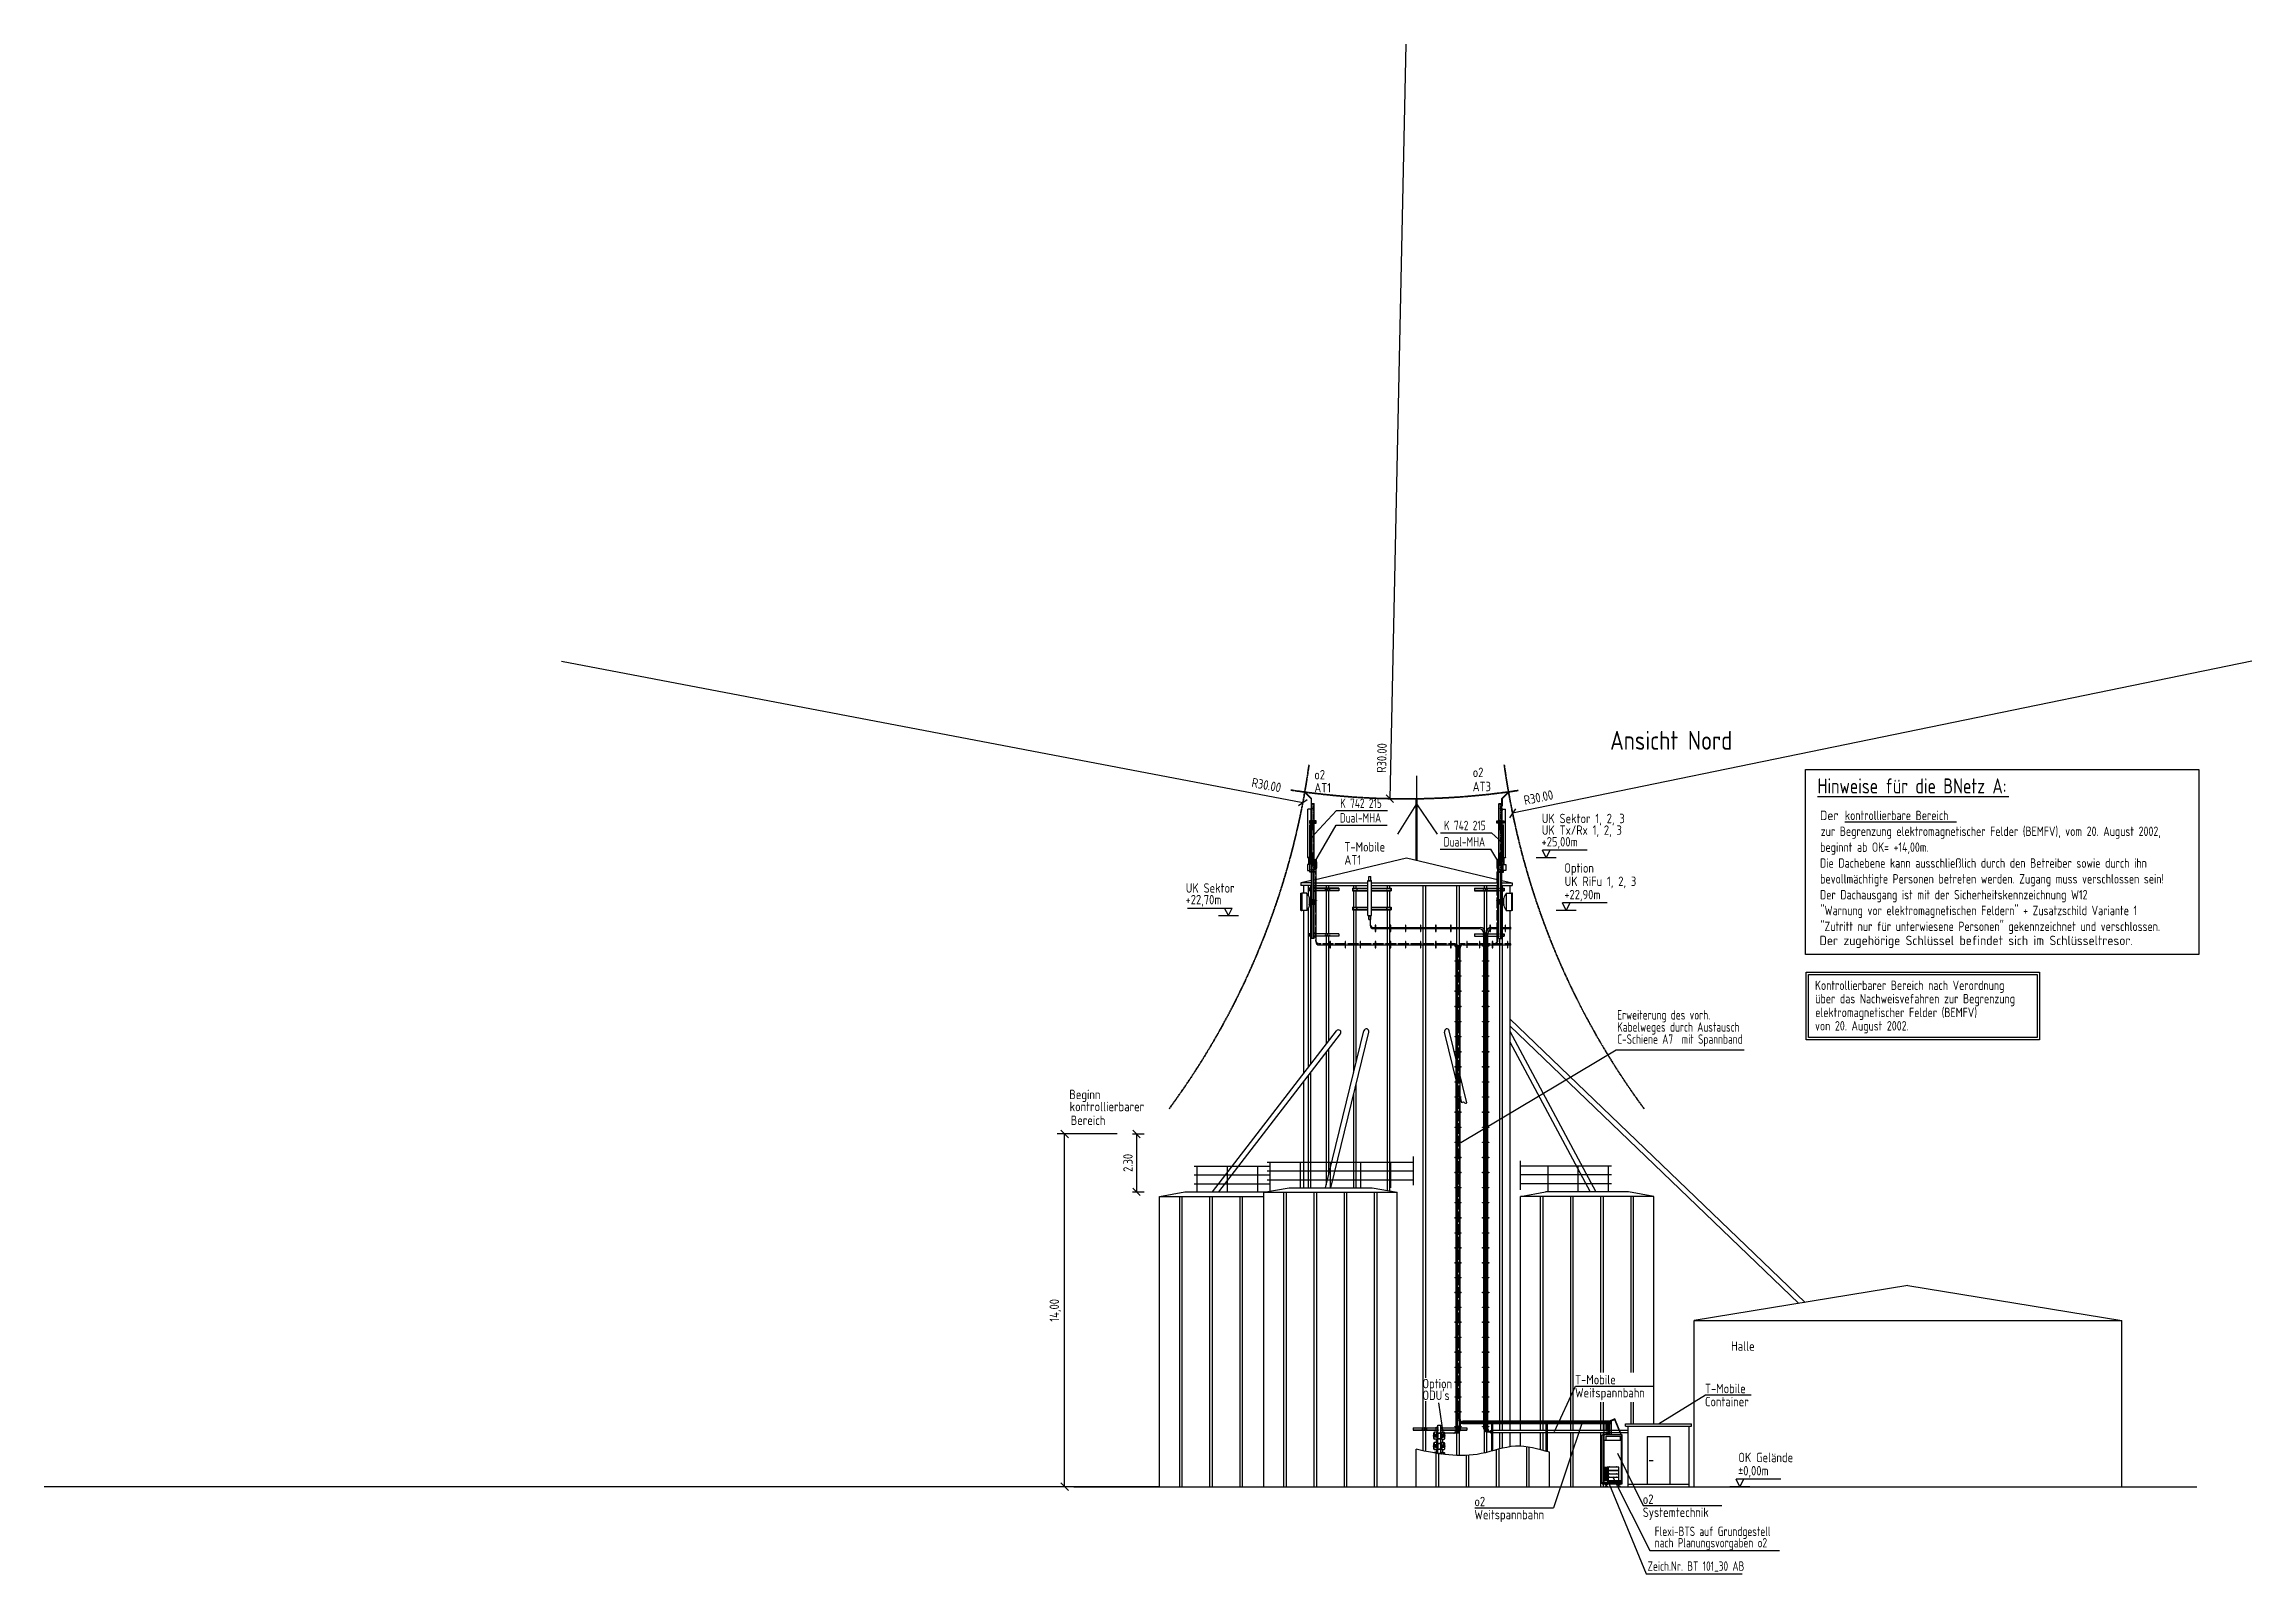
# Model space of a CAD drawing. Header units: millimetres. Extents: x -139278 to 641613, y -260926 to 217780.
# Drawn here: x 79858 to 167612, y 1847 to 62651 of the extents above; entities that cross this region are included whole.
import ezdxf
from ezdxf.enums import TextEntityAlignment as Align

# ---------------------------------------------------------------- set-up
doc = ezdxf.new("R2010")
doc.units = ezdxf.units.MM
for name, pattern in [('ACAD_ISO09W100', [45, 24, -3, 6, -3, 6, -3]), ('ACAD_ISO13W100', [36, 12, -3, 12, -3, 0, -3, 0, -3]), ('GESTRICHELT', [0.75, 0.5, -0.25]), ('MITTE', [50.8, 31.75, -6.35, 6.35, -6.35]), ('STRICHLINIE', [0.75, 0.5, -0.25]), ('STRICHPUNKT', [25.4, 12.7, -6.35, 0, -6.35])]:
    doc.linetypes.add(name, pattern=pattern)
for name, color, linetype, lineweight in [('00_Legende', 7, 'Continuous', 18), ('00_Text_PapierBereich', 7, 'Continuous', 25), ('10_30_Antennentraeger', 6, 'Continuous', 25), ('10_30_Antennentraeger_VDK', 16, 'GESTRICHELT', 18), ('10_30_AntennentraegerAchse', 61, 'MITTE', 18), ('10_30_Bemassung_1', 7, 'Continuous', 25), ('10_30_Sektorantenne_MHA', 21, 'Continuous', 25), ('10_30_Stahlbau', 6, 'Continuous', 25), ('10_31_Antennentraeger_VDK', 16, 'GESTRICHELT', 18), ('10_31_AntennentraegerAchse', 61, 'MITTE', 18), ('10_31_Blitzschutz_Erdung', 30, 'ACAD_ISO09W100', 35), ('10_31_Kabel_Feeder', 21, 'ACAD_ISO13W100', 35), ('10_yy_Stahl', 6, 'Continuous', 25), ('10_yy_Stahl_Achse', 8, 'STRICHPUNKT', 9), ('10_yy_Stahl_VDK', 8, 'STRICHLINIE', 9), ('20_30_AntennentraegerAchse', 7, 'MITTE', 18), ('20_30_Sektorantenne_MHA', 7, 'Continuous', 25), ('70_T-Mobile', 220, 'Continuous', 25)]:
    doc.layers.add(name, color=color, linetype=linetype, lineweight=lineweight)
doc.styles.add('ISOCP', font='ISOCP', dxfattribs={"width": 0.9})
doc.styles.add('SIMPLEX', font='SIMPLEX.SHX')
doc.styles.get("Standard").update_dxf_attribs({"font": 'isocp.shx', "width": 0.85})
doc.dimstyles.new('M_150', dxfattribs={"dimscale": 150, "dimtxt": 2.5, "dimasz": 2, "dimexe": 2, "dimexo": 2, "dimgap": 1, "dimtad": 1, "dimlfac": 0.001, "dimzin": 1, "dimdsep": 46, "dimtxsty": 'ISOCP', "dimblk": 'OBLIQUE', "dimcen": 2.5, "dimclrd": 256, "dimclre": 256, "dimclrt": 256, "dimadec": 0, "dimazin": 0, "dimtfac": 1, "dimtmove": 2, "dimatfit": 3, "dimfxl": 0, "dimtolj": 1, "dimtzin": 0, "dimarcsym": 0})

msp = doc.modelspace()

# ---------------------------------------------------------------- texts
at = {"style": 'ISOCP', "width": 0.9}
for s, height, p in [('Ansicht Nord', 750, (142103.345, 34378.664)), ('o2', 375, (130347.123, 33313.187)), ('o2', 375, (136641.826, 33405.011)), ('AT1', 375, (130347.123, 32793.191)), ('AT3', 375, (136642.147, 32843.028)), ('UK Tx/Rx 1, 2, 3', 375, (139390.191, 31109.975)), ('+25,00m', 375, (139376.83, 30646.373)), ('Option', 375, (140284.786, 29605.057)), ('+22,90m', 375, (140283.589, 28548.304)), ('UK RiFu 1, 2, 3', 375, (140296.95, 29075.237)), ('Beginn', 375, (120608.246, 20603.522)), ('kontrollierbarer', 375, (120619.424, 20123.153)), ('Bereich', 375, (120664.136, 19575.756)), ('Halle', 375, (146914.749, 10600.126)), ('Option', 375, (134646.764, 9109.405)), ("ODU's", 375, (134646.764, 8645.515)), ('OK Gelände', 375, (147201.236, 6173.307)), ('%%p0,00m', 375, (147187.875, 5646.373)), ('Weitspannbahn', 375, (136709.744, 3902.73)), ('o2', 375, (136709.744, 4422.727)), ('Systemtechnik', 375, (143401.913, 3994.959)), ('o2', 375, (143401.913, 4514.956))]:
    msp.add_text(s, height=height, dxfattribs=at).set_placement(p, align=Align.BOTTOM_LEFT)
at = {"layer": '00_Text_PapierBereich'}
for s, height, width, p in [('Hinweise für die BNetz A:', 599.99994, 0.85, (150347.545, 32865.446)), ('Der ', 375, 1, (150447.301, 31808.142)), ('kontrollierbare Bereich', 374.99996, 0.85, (151436.984, 31808.142)), ('beginnt ab OK= +14,00m. ', 374.99996, 0.85, (150453.44, 30545.352)), ('zur Begrenzung elektromagnetischer Felder (BEMFV), vom 20. August 2002, ', 374.99996, 0.85, (150477.485, 31176.747)), ('Die Dachebene kann ausschließlich durch den Betreiber sowie durch ihn', 374.99996, 0.85, (150447.301, 29913.957)), ('Der Dachausgang ist mit der Sicherheitskennzeichnung W12 ', 374.99996, 0.85, (150447.301, 28655.26)), ('bevollmächtigte Personen betreten werden. Zugang muss verschlossen sein!', 374.99996, 0.85, (150453.44, 29286.655)), ('"Warnung vor elektromagnetischen Feldern" + Zusatzschild Variante 1', 374.99996, 0.85, (150463.672, 28028.726)), ('Der zugehörige Schlüssel befindet sich im Schlüsseltresor.', 374.99996, 1, (150429.635, 26837.365)), ('"Zutritt nur für unterwiesene Personen" gekennzeichnet und verschlossen.', 374.99996, 0.85, (150463.672, 27397.331)), ('Kontrollierbarer Bereich nach Verordnung ', 374.99996, 0.85, (150248.91, 25055.026)), ('über das Nachweisvefahren zur Begrenzung', 374.99996, 0.85, (150258.73, 24523.776)), ('von 20. August 2002.', 374.99996, 0.85, (150248.91, 23443.682)), ('elektromagnetischer Felder (BEMFV)', 374.99996, 0.85, (150257.327, 23975.791))]:
    msp.add_text(s, height=height, dxfattribs=dict(at, width=width)).set_placement(p)
at = {"layer": '10_30_Sektorantenne_MHA', "style": 'ISOCP', "width": 0.8}
for s, p in [('K 742 215', (131372.909, 32290.182)), ('Dual-MHA', (131358.671, 31710.382)), ('K 742 215', (135503.13, 31406.272)), ('Dual-MHA', (135488.893, 30758.099)), ('Erweiterung des vorh.', (142384.014, 23879.486)), ('Kabelweges durch Austausch', (142384.014, 23397.312)), ('C-Schiene A7  mit Spannband', (142384.014, 22915.139)), ('Flexi-BTS auf Grundgestell', (143878.501, 3349.104)), ('nach Planungsvorgaben o2', (143878.501, 2896.156)), ('Zeich.Nr. BT 101_30 AB ', (143592.946, 1967.228))]:
    msp.add_text(s, height=375, dxfattribs=at).set_placement(p)
at = {"layer": '10_30_Sektorantenne_MHA', "style": 'ISOCP', "width": 0.9}
msp.add_text('UK Sektor 1, 2, 3', height=375, dxfattribs=at).set_placement((139390.191, 31572.296), align=Align.BOTTOM_LEFT)
at = {"layer": '70_T-Mobile', "style": 'ISOCP', "width": 0.9}
for s, p in [('T-Mobile', (131541.962, 30445.913)), ('AT1', (131541.962, 29925.916)), ('UK Sektor', (125239.484, 28809.975)), ('+22,70m', (125228.064, 28346.373)), ('T-Mobile', (140711.348, 9267.403)), ('Weitspannbahn', (140711.348, 8747.406)), ('T-Mobile', (145874.617, 8913.468)), ('Container', (145874.617, 8393.471))]:
    msp.add_text(s, height=375, dxfattribs=at).set_placement(p, align=Align.BOTTOM_LEFT)

# ---------------------------------------------------------------- blocks, each defined once
blk = doc.blocks.new('M12 HV oben')
at = {"color": 8, "linetype": 'STRICHPUNKT', "lineweight": 5, "ltscale": 0.1}
for p, q in [((-17, 0), (17, 0)), ((0, -17), (0, 17))]:
    blk.add_line(p, q, dxfattribs=at)
at = {"color": 0, "linetype": 'ByBlock', "lineweight": -2}
for p, q in [((-12, 0), (-6, 10)), ((-6, -10), (-12, 0)), ((-6, 10), (6, 10)), ((6, 10), (12, 0)), ((12, 0), (6, -10)), ((6, -10), (-6, -10))]:
    blk.add_line(p, q, dxfattribs=at)
for radius in [12, 10.4]:
    blk.add_circle((0, 0), radius, dxfattribs=at)
at = {"color": 8, "linetype": 'STRICHLINIE', "lineweight": 5, "ltscale": 0.1}
blk.add_circle((0, 0), 6, dxfattribs=at)
at = {"color": 0, "linetype": 'ByBlock', "lineweight": -2, "style": 'SIMPLEX'}
blk.add_text('10.9', height=1.5, rotation=29.86454, dxfattribs=at).set_placement((3, -9))
blk = doc.blocks.new('Loch Ø 14')
at = {"color": 8, "linetype": 'STRICHPUNKT', "lineweight": 5, "ltscale": 0.2}
for p, q in [((21, 0), (-21, 0)), ((0, -21), (0, 21))]:
    blk.add_line(p, q, dxfattribs=at)
at = {"color": 0, "linetype": 'ByBlock', "lineweight": -2}
blk.add_circle((0, 0), 7, dxfattribs=at)
blk = doc.blocks.new('Sektor-AL 114.3 vorn_08')
for p, q in [((22561, 11536), (22558, 11536)), ((22558, 11186), (22558, 11536)), ((22631, 11536), (22634, 11536)), ((22634, 11186), (22634, 11536)), ((22527, 11286), (22527, 11206)), ((22633, 11186), (22558, 11186)), ((22666, 11286), (22666, 11206))]:
    blk.add_line(p, q)
for points in [[(22561, 11536), (22631, 11536), (22631, 11541), (22561, 11541)], [(22560, 11181), (22630, 11181), (22630, 11186), (22560, 11186)]]:
    blk.add_lwpolyline(points, close=True)
for points in [[(22558, 11196), (22459, 11196), (22459, 11296), (22558, 11296)], [(22634, 11296), (22734, 11296), (22734, 11196), (22634, 11196)]]:
    blk.add_lwpolyline(points)
at = {"color": 8, "linetype": 'STRICHLINIE', "lineweight": 5}
blk.add_lwpolyline([(22586, 11196), (22606, 11196), (22606, 11296), (22586, 11296)], close=True, dxfattribs=at)
at = {"layer": '10_yy_Stahl_Achse'}
for p, q in [((22596, 11181), (22596, 11541)), ((22459, 11246), (22734, 11246))]:
    blk.add_line(p, q, dxfattribs=at)
at = {"layer": '10_yy_Stahl_VDK'}
for p, q in [((22563, 11186), (22563, 11536)), ((22629, 11186), (22629, 11536)), ((22558, 11296), (22634, 11296)), ((22558, 11196), (22634, 11196))]:
    blk.add_line(p, q, dxfattribs=at)
for points in [[(22461, 11201), (22473, 11201), (22473, 11291), (22461, 11291)], [(22732, 11201), (22720, 11201), (22720, 11291), (22732, 11291)]]:
    blk.add_lwpolyline(points, close=True, dxfattribs=at)
for name, p in [('M12 HV oben', (22496, 11246)), ('Loch Ø 14', (22596, 11201)), ('M12 HV oben', (22697, 11246))]:
    blk.add_blockref(name, p)
blk.add_blockref('Loch Ø 14', (22596, 11521), dxfattribs=at)
blk = doc.blocks.new('_OBLIQUE')
at = {"color": 0, "linetype": 'ByBlock'}
blk.add_line((-0.5, -0.5), (0.5, 0.5), dxfattribs=at)
blk = doc.blocks.new('*D60')
at = {"lineweight": -2}
for p, q in [((122515, 19332), (120119, 19332)), ((120419, 5312), (120419, 19332)), ((120488, 5312), (120119, 5312))]:
    blk.add_line(p, q, dxfattribs=at)
at = {"layer": 'Defpoints', "color": 0}
for p in [(120419, 19332), (122815, 19332), (120788, 5312)]:
    blk.add_point(p, dxfattribs=at)
at = {"lineweight": -2, "xscale": 300, "yscale": 300, "zscale": 300}
for p, rotation in [((120419, 19332), 90), ((120419, 5312), 270)]:
    blk.add_blockref('_OBLIQUE', p, dxfattribs=dict(at, rotation=rotation))
at = {"insert": (120053, 12322), "char_height": 375, "attachment_point": 5, "rotation": 90, "style": 'ISOCP'}
blk.add_mtext('\\A1;14,00', dxfattribs=at)
blk = doc.blocks.new('*D61')
at = {"lineweight": -2}
for p, q in [((123115, 19332), (123576, 19332)), ((123276, 19332), (123276, 17032)), ((123115, 17032), (123576, 17032))]:
    blk.add_line(p, q, dxfattribs=at)
at = {"layer": 'Defpoints', "color": 0}
for p in [(122815, 19332), (122815, 17032), (123276, 17032)]:
    blk.add_point(p, dxfattribs=at)
at = {"lineweight": -2, "xscale": 300, "yscale": 300, "zscale": 300}
for p, rotation in [((123276, 19332), 90), ((123276, 17032), 270)]:
    blk.add_blockref('_OBLIQUE', p, dxfattribs=dict(at, rotation=rotation))
at = {"insert": (122938, 18182), "char_height": 375, "attachment_point": 5, "rotation": 90, "style": 'ISOCP'}
blk.add_mtext('\\A1;2.30', dxfattribs=at)
blk = doc.blocks.new('*D247')
at = {"lineweight": -2}
blk.add_line((133987, 62651), (133347, 32658), dxfattribs=at)
at = {"layer": 'Defpoints', "color": 0}
for p in [(133987, 62651), (133347, 32658)]:
    blk.add_point(p, dxfattribs=at)
at = {"lineweight": -2, "xscale": 300, "yscale": 300, "zscale": 300, "rotation": 268.7787014718436}
blk.add_blockref('_OBLIQUE', (133347, 32658), dxfattribs=at)
at = {"insert": (133028, 34277), "char_height": 375, "attachment_point": 5, "rotation": 88.7787, "style": 'ISOCP'}
blk.add_mtext('\\A1;R30.00', dxfattribs=at)
blk = doc.blocks.new('*D248')
at = {"lineweight": -2}
blk.add_line((100419, 38124), (129890, 32513), dxfattribs=at)
at = {"layer": 'Defpoints', "color": 0}
for p in [(100419, 38124), (129890, 32513)]:
    blk.add_point(p, dxfattribs=at)
at = {"lineweight": -2, "xscale": 300, "yscale": 300, "zscale": 300, "rotation": 349.2200138161454}
blk.add_blockref('_OBLIQUE', (129890, 32513), dxfattribs=at)
at = {"insert": (128443, 33200), "char_height": 375, "attachment_point": 5, "rotation": 349.22001, "style": 'ISOCP'}
blk.add_mtext('\\A1;R30.00', dxfattribs=at)
blk = doc.blocks.new('*D249')
at = {"lineweight": -2}
blk.add_line((167612, 38124), (138227, 32078), dxfattribs=at)
at = {"layer": 'Defpoints', "color": 0}
for p in [(167612, 38124), (138227, 32078)]:
    blk.add_point(p, dxfattribs=at)
at = {"lineweight": -2, "xscale": 300, "yscale": 300, "zscale": 300, "rotation": 191.6260807974529}
blk.add_blockref('_OBLIQUE', (138227, 32078), dxfattribs=at)
at = {"insert": (139256, 32706), "char_height": 375, "attachment_point": 5, "rotation": 11.62608, "style": 'ISOCP'}
blk.add_mtext('\\A1;R30.00', dxfattribs=at)

# ---------------------------------------------------------------- dimensions: what is measured, and where the dimension line sits
for center, mpoint, picture, middle in [((133986.744, 62651.325), (133347.322, 32658.14), '*D247', (133027.547, 34276.669)), ((100419.472, 38124.026), (129890.051, 32512.881), '*D248', (128443.239, 33200.385)), ((167611.671, 38124.026), (138227.163, 32078.312), '*D249', (139256.38, 32705.877))]:
    dim = msp.add_radius_dim(center=center, mpoint=mpoint, dimstyle='M_150')
    dim.commit()
    dim.dimension.update_dxf_attribs({"geometry": picture, "text_midpoint": middle, "dimtype": 164})
dim = msp.add_linear_dim(base=(120418.676, 19332.264), p1=(120787.955, 5312.264), p2=(122814.697, 19332.264), angle=90, text='14,00', dimstyle='M_150')
dim.commit()
dim.dimension.update_dxf_attribs({"geometry": '*D60', "text_midpoint": (120053.051, 12322.264)})
dim = msp.add_linear_dim(base=(123275.697, 17032.264), p1=(122814.697, 19332.264), p2=(122814.697, 17032.264), angle=90, dimstyle='M_150')
dim.commit()
dim.dimension.update_dxf_attribs({"geometry": '*D61', "text_midpoint": (122938.16, 18182.264)})

# ---------------------------------------------------------------- linework, layer by layer
for p, q in [((134415.571, 32612.264), (134415.571, 33562.264)), ((134400.571, 30220.598), (134400.571, 32612.264)), ((134400.571, 32612.264), (134430.571, 32612.264)), ((134430.571, 30213.455), (134430.571, 32612.264)), ((133668.393, 31247.728), (134400.571, 32412.264)), ((134430.571, 32412.264), (135222.815, 31247.728)), ((130150.577, 30278.197), (130150.577, 30292.264)), ((130354.374, 30227.303), (130344.374, 30227.303)), ((130344.374, 30227.303), (130344.374, 30184.303)), ((130406.374, 30184.303), (130344.374, 30184.303)), ((130406.374, 29872.303), (130344.374, 29872.303)), ((130344.374, 29872.303), (130344.374, 29829.303)), ((130344.375, 29438.17), (134015.571, 30312.264)), ((130354.374, 30227.303), (130354.374, 30184.303)), ((130354.374, 29872.303), (130354.374, 29829.303)), ((130376.374, 30179.303), (130356.374, 30159.303)), ((130356.374, 30159.303), (130356.374, 29897.303)), ((130376.374, 29877.303), (130356.374, 29897.303)), ((130366.374, 30093.803), (130366.374, 30083.803)), ((130416.374, 30093.803), (130366.374, 30093.803)), ((130416.374, 30083.803), (130366.374, 30083.803)), ((130366.374, 29962.803), (130366.374, 29972.803)), ((130416.374, 29972.803), (130366.374, 29972.803)), ((130416.374, 29962.803), (130366.374, 29962.803)), ((130373.374, 30176.303), (130373.374, 30093.803)), ((130373.374, 30083.803), (130373.374, 29972.803)), ((130373.374, 29962.803), (130373.374, 29880.303)), ((130376.374, 30184.303), (130376.374, 30093.803)), ((130376.374, 30083.803), (130376.374, 29972.803)), ((130376.374, 29962.803), (130376.374, 29872.303)), ((130378.874, 30204.303), (130378.874, 30184.303)), ((130391.174, 30204.303), (130378.874, 30204.303)), ((130391.174, 30194.303), (130378.874, 30194.303)), ((130378.874, 29852.303), (130378.874, 29872.303)), ((130403.874, 29862.303), (130378.874, 29862.303)), ((130403.874, 29852.303), (130378.874, 29852.303)), ((130391.174, 30209.303), (130391.174, 30184.303)), ((130406.174, 30209.303), (130391.174, 30209.303)), ((130402.674, 30230.303), (130394.674, 30230.303)), ((130394.674, 30230.303), (130394.674, 30209.303)), ((130402.674, 30230.303), (130402.674, 30209.303)), ((130403.874, 29852.303), (130403.874, 29872.303)), ((130406.174, 30209.303), (130406.174, 30184.303)), ((130406.374, 30184.303), (130406.374, 30093.803)), ((130436.374, 30149.303), (130406.374, 30179.303)), ((130406.374, 30083.803), (130406.374, 29972.803)), ((130406.374, 29962.803), (130406.374, 29872.303)), ((130436.374, 29907.303), (130406.374, 29877.303)), ((130409.374, 30176.303), (130409.374, 30093.803)), ((130409.374, 30083.803), (130409.374, 29972.803)), ((130409.374, 29962.803), (130409.374, 29880.303)), ((130416.374, 30093.803), (130416.374, 30083.803)), ((130416.374, 29962.803), (130416.374, 29972.803)), ((130436.374, 30149.303), (130436.374, 29907.303)), ((134015.571, 30312.264), (137686.768, 29438.17)), ((137594.768, 30149.303), (137624.768, 30179.303)), ((137594.768, 30149.303), (137594.768, 29907.303)), ((137594.768, 29907.303), (137624.768, 29877.303)), ((137614.768, 30093.803), (137614.768, 30083.803)), ((137614.768, 30093.803), (137664.768, 30093.803)), ((137614.768, 30083.803), (137664.768, 30083.803)), ((137614.768, 29962.803), (137614.768, 29972.803)), ((137614.768, 29972.803), (137664.768, 29972.803)), ((137614.768, 29962.803), (137664.768, 29962.803)), ((137621.768, 30176.303), (137621.768, 30093.803)), ((137621.768, 30083.803), (137621.768, 29972.803)), ((137621.768, 29962.803), (137621.768, 29880.303)), ((137624.768, 30184.303), (137686.768, 30184.303)), ((137624.768, 30184.303), (137624.768, 30093.803)), ((137624.768, 30083.803), (137624.768, 29972.803)), ((137624.768, 29962.803), (137624.768, 29872.303)), ((137624.768, 29872.303), (137686.768, 29872.303)), ((137624.968, 30209.303), (137624.968, 30184.303)), ((137624.968, 30209.303), (137639.968, 30209.303)), ((137627.268, 29852.303), (137627.268, 29872.303)), ((137627.268, 29862.303), (137652.268, 29862.303)), ((137627.268, 29852.303), (137652.268, 29852.303)), ((137628.468, 30230.303), (137636.468, 30230.303)), ((137628.468, 30230.303), (137628.468, 30209.303)), ((137636.468, 30230.303), (137636.468, 30209.303)), ((137639.968, 30209.303), (137639.968, 30184.303)), ((137639.968, 30204.303), (137652.268, 30204.303)), ((137639.968, 30194.303), (137652.268, 30194.303)), ((137652.268, 30204.303), (137652.268, 30184.303)), ((137652.268, 29852.303), (137652.268, 29872.303)), ((137654.768, 30184.303), (137654.768, 30093.803)), ((137654.768, 30179.303), (137674.768, 30159.303)), ((137654.768, 30083.803), (137654.768, 29972.803)), ((137654.768, 29962.803), (137654.768, 29872.303)), ((137654.768, 29877.303), (137674.768, 29897.303)), ((137657.768, 30176.303), (137657.768, 30093.803)), ((137657.768, 30083.803), (137657.768, 29972.803)), ((137657.768, 29962.803), (137657.768, 29880.303)), ((137664.768, 30093.803), (137664.768, 30083.803)), ((137664.768, 29962.803), (137664.768, 29972.803)), ((137674.768, 30159.303), (137674.768, 29897.303)), ((137676.768, 30227.303), (137686.768, 30227.303)), ((137676.768, 30227.303), (137676.768, 30184.303)), ((137676.768, 29872.303), (137676.768, 29829.303)), ((137686.768, 30227.303), (137686.768, 30184.303)), ((137686.768, 29872.303), (137686.768, 29829.303)), ((137880.566, 30278.197), (137880.566, 30292.264)), ((139960.797, 30312.264), (139170.297, 30312.264)), ((141196.729, 30612.264), (139415.697, 30612.264)), ((139565.697, 30312.264), (139415.697, 30612.264)), ((139565.697, 30312.264), (139715.697, 30612.264)), ((130230.075, 29410.956), (129815.571, 29312.264)), ((130230.075, 29312.264), (129815.571, 29312.264)), ((129815.571, 29312.264), (129815.571, 29212.264)), ((130230.075, 29212.264), (129815.571, 29212.264)), ((129915.571, 29212.264), (129915.571, 28902.345)), ((130112.832, 28808.413), (130112.832, 29212.264)), ((130144.101, 29102.264), (130144.101, 29002.264)), ((130230.075, 29102.264), (130144.101, 29102.264)), ((130230.075, 29093.764), (130144.101, 29093.764)), ((130230.075, 29010.764), (130144.101, 29010.764)), ((130230.075, 29002.264), (130144.101, 29002.264)), ((130200.679, 29102.264), (130200.679, 29093.764)), ((130200.679, 29010.764), (130200.679, 29002.264)), ((130206.801, 29102.264), (130206.801, 29212.264)), ((130206.801, 28637.825), (130206.801, 29002.264)), ((130218.198, 29102.264), (130218.198, 29127.264)), ((130230.075, 29127.264), (130218.198, 29127.264)), ((130218.198, 29010.764), (130218.198, 29093.764)), ((130218.198, 28977.264), (130218.198, 29002.264)), ((130218.198, 28977.264), (130230.075, 28977.264)), ((130230.075, 29127.264), (130230.075, 29737.264)), ((130230.075, 28917.264), (130230.075, 29127.264)), ((130230.075, 27317.264), (130230.075, 28977.264)), ((131321.18, 29102.264), (130324.841, 29102.264)), ((130324.841, 29102.264), (130324.841, 29093.764)), ((131321.18, 29093.764), (130324.841, 29093.764)), ((131321.18, 29010.764), (130324.841, 29010.764)), ((130324.841, 29010.764), (130324.841, 29002.264)), ((131321.18, 29002.264), (130324.841, 29002.264)), ((130354.374, 29829.303), (130344.374, 29829.303)), ((130344.375, 29102.264), (130344.375, 29737.264)), ((130344.375, 29312.264), (132473.27, 29312.264)), ((130344.375, 29212.264), (132473.27, 29212.264)), ((130344.375, 29102.264), (130344.375, 29127.264)), ((130417.766, 29127.264), (130344.375, 29127.264)), ((130344.375, 29010.764), (130344.375, 29093.764)), ((130344.375, 27317.264), (130344.375, 29002.264)), ((130344.375, 28917.264), (130344.375, 29002.264)), ((130344.375, 28977.264), (130417.766, 28977.264)), ((130353.771, 29102.264), (130353.771, 29093.764)), ((130353.771, 29010.764), (130353.771, 29002.264)), ((130417.766, 29102.264), (130417.766, 29127.264)), ((130417.766, 29102.264), (130417.766, 29093.764)), ((130417.766, 29010.764), (130417.766, 29093.764)), ((130417.766, 29010.764), (130417.766, 29002.264)), ((130417.766, 28977.264), (130417.766, 29002.264)), ((130824.789, 29102.264), (130824.789, 29212.264)), ((130824.789, 27292.264), (130824.789, 29002.264)), ((130924.789, 29102.264), (130924.789, 29212.264)), ((130924.789, 27292.264), (130924.789, 29002.264)), ((131321.18, 29102.264), (131321.18, 29002.264)), ((131915.571, 29102.264), (131915.571, 29212.264)), ((131915.571, 28342.264), (131915.571, 29002.264)), ((132015.571, 29102.264), (132015.571, 29212.264)), ((132015.571, 28342.264), (132015.571, 29002.264)), ((132617.585, 29312.264), (137686.768, 29312.264)), ((132617.585, 29212.264), (137686.768, 29212.264)), ((133253.614, 29102.264), (133253.614, 29212.264)), ((133253.614, 28342.264), (133253.614, 29002.264)), ((133353.614, 29102.264), (133353.614, 29212.264)), ((133353.614, 28342.264), (133353.614, 29002.264)), ((134677.529, 6737.13), (134677.529, 29212.264)), ((134777.529, 9633.156), (134777.529, 29212.264)), ((136015.571, 22185.388), (136015.571, 29212.264)), ((136115.571, 21776.429), (136115.571, 29212.264)), ((136709.963, 29102.264), (137706.301, 29102.264)), ((136709.963, 29102.264), (136709.963, 29002.264)), ((136709.963, 29093.764), (137706.301, 29093.764)), ((136709.963, 29010.764), (137706.301, 29010.764)), ((136709.963, 29002.264), (137706.301, 29002.264)), ((137106.354, 29102.264), (137106.354, 29212.264)), ((137106.354, 27292.264), (137106.354, 29002.264)), ((137206.354, 29102.264), (137206.354, 29212.264)), ((137206.354, 27292.264), (137206.354, 29002.264)), ((137613.377, 29127.264), (137686.768, 29127.264)), ((137613.377, 29102.264), (137613.377, 29127.264)), ((137613.377, 29102.264), (137613.377, 29093.764)), ((137613.377, 29010.764), (137613.377, 29093.764)), ((137613.377, 29010.764), (137613.377, 29002.264)), ((137613.377, 28977.264), (137613.377, 29002.264)), ((137686.768, 28977.264), (137613.377, 28977.264)), ((137676.768, 29829.303), (137686.768, 29829.303)), ((137677.371, 29102.264), (137677.371, 29093.764)), ((137677.371, 29010.764), (137677.371, 29002.264)), ((137686.768, 29102.264), (137686.768, 29737.264)), ((137686.768, 29102.264), (137686.768, 29127.264)), ((137686.768, 29010.764), (137686.768, 29093.764)), ((137686.768, 27317.264), (137686.768, 29002.264)), ((137686.768, 28917.264), (137686.768, 29002.264)), ((137706.301, 29102.264), (137706.301, 29093.764)), ((137706.301, 29010.764), (137706.301, 29002.264)), ((137801.068, 29127.264), (137801.068, 29737.264)), ((137801.068, 29410.956), (138215.571, 29312.264)), ((137801.068, 29312.264), (138215.571, 29312.264)), ((137801.068, 29212.264), (138215.571, 29212.264)), ((137801.068, 28917.264), (137801.068, 29127.264)), ((137801.068, 29127.264), (137812.944, 29127.264)), ((137801.068, 29102.264), (137887.042, 29102.264)), ((137801.068, 29093.764), (137887.042, 29093.764)), ((137801.068, 29010.764), (137887.042, 29010.764)), ((137801.068, 29002.264), (137887.042, 29002.264)), ((137801.068, 27317.264), (137801.068, 28977.264)), ((137812.944, 28977.264), (137801.068, 28977.264)), ((137812.944, 29102.264), (137812.944, 29127.264)), ((137812.944, 29010.764), (137812.944, 29093.764)), ((137812.944, 28977.264), (137812.944, 29002.264)), ((137824.342, 29102.264), (137824.342, 29212.264)), ((137824.342, 27292.264), (137824.342, 29002.264)), ((137830.464, 29102.264), (137830.464, 29093.764)), ((137830.464, 29010.764), (137830.464, 29002.264)), ((137887.042, 29102.264), (137887.042, 29002.264)), ((138115.571, 29212.264), (138115.571, 28902.345)), ((138215.571, 29312.264), (138215.571, 29212.264)), ((129915.571, 28214.875), (129915.571, 21726.812)), ((130112.832, 21982.561), (130112.832, 28308.807)), ((130206.801, 27292.264), (130206.801, 28477.825)), ((131915.571, 21776.429), (131915.571, 28242.264)), ((132015.571, 22185.388), (132015.571, 28242.264)), ((133253.614, 17072.917), (133253.614, 28242.264)), ((133353.614, 17072.917), (133353.614, 28242.264)), ((138115.571, 28214.875), (138115.571, 7912.264)), ((140754.877, 28214.195), (139964.377, 28214.195)), ((140359.777, 28214.195), (140209.777, 28514.195)), ((140509.777, 28514.195), (140209.777, 28514.195)), ((141990.809, 28514.195), (140209.777, 28514.195)), ((140359.777, 28214.195), (140509.777, 28514.195)), ((130144.101, 27292.264), (130144.101, 27192.264)), ((130230.075, 27292.264), (130144.101, 27292.264)), ((130230.075, 27283.764), (130144.101, 27283.764)), ((130200.679, 27292.264), (130200.679, 27283.764)), ((130218.198, 27292.264), (130218.198, 27317.264)), ((130230.075, 27317.264), (130218.198, 27317.264)), ((130218.198, 27200.764), (130218.198, 27283.764)), ((130230.075, 27107.264), (130230.075, 27317.264)), ((131321.18, 27292.264), (130324.841, 27292.264)), ((130324.841, 27292.264), (130324.841, 27283.764)), ((131321.18, 27283.764), (130324.841, 27283.764)), ((130344.375, 27292.264), (130344.375, 27317.264)), ((130417.766, 27317.264), (130344.375, 27317.264)), ((130344.375, 27200.764), (130344.375, 27283.764)), ((130353.771, 27292.264), (130353.771, 27283.764)), ((130417.766, 27292.264), (130417.766, 27317.264)), ((130417.766, 27292.264), (130417.766, 27283.764)), ((130417.766, 27200.764), (130417.766, 27283.764)), ((131321.18, 27292.264), (131321.18, 27192.264)), ((136709.963, 27292.264), (137706.301, 27292.264)), ((136709.963, 27292.264), (136709.963, 27192.264)), ((136709.963, 27283.764), (137706.301, 27283.764)), ((137613.377, 27317.264), (137686.768, 27317.264)), ((137613.377, 27292.264), (137613.377, 27317.264)), ((137613.377, 27292.264), (137613.377, 27283.764)), ((137613.377, 27200.764), (137613.377, 27283.764)), ((137677.371, 27292.264), (137677.371, 27283.764)), ((137686.768, 27292.264), (137686.768, 27317.264)), ((137686.768, 27200.764), (137686.768, 27283.764)), ((137706.301, 27292.264), (137706.301, 27283.764)), ((137801.068, 27107.264), (137801.068, 27317.264)), ((137801.068, 27317.264), (137812.944, 27317.264)), ((137801.068, 27292.264), (137887.042, 27292.264)), ((137801.068, 27283.764), (137887.042, 27283.764)), ((137812.944, 27292.264), (137812.944, 27317.264)), ((137812.944, 27200.764), (137812.944, 27283.764)), ((137830.464, 27292.264), (137830.464, 27283.764)), ((137887.042, 27292.264), (137887.042, 27192.264)), ((130230.075, 27200.764), (130144.101, 27200.764)), ((130230.075, 27192.264), (130144.101, 27192.264)), ((130200.679, 27200.764), (130200.679, 27192.264)), ((130212.832, 22112.211), (130212.832, 27192.264)), ((130218.198, 27167.264), (130218.198, 27192.264)), ((130218.198, 27167.264), (130230.075, 27167.264)), ((130344.375, 27107.264), (130230.075, 27107.264)), ((131321.18, 27200.764), (130324.841, 27200.764)), ((130324.841, 27200.764), (130324.841, 27192.264)), ((131321.18, 27192.264), (130324.841, 27192.264)), ((130344.375, 27107.264), (130344.375, 27192.264)), ((130344.375, 27167.264), (130417.766, 27167.264)), ((130353.771, 27200.764), (130353.771, 27192.264)), ((130417.766, 27200.764), (130417.766, 27192.264)), ((130417.766, 27167.264), (130417.766, 27192.264)), ((130824.789, 22905.615), (130824.789, 27192.264)), ((130924.789, 23035.265), (130924.789, 27192.264)), ((130965.555, 26984.316), (130965.555, 26734.316)), ((130985.555, 26984.316), (130965.555, 26984.316)), ((130965.555, 26734.316), (130985.555, 26734.316)), ((130985.555, 26734.316), (130985.555, 26984.316)), ((131565.555, 26984.316), (131565.555, 26734.316)), ((131585.555, 26984.316), (131565.555, 26984.316)), ((131565.555, 26734.316), (131585.555, 26734.316)), ((131585.555, 26734.316), (131585.555, 26984.316)), ((132165.555, 26984.316), (132165.555, 26734.316)), ((132185.555, 26984.316), (132165.555, 26984.316)), ((132165.555, 26734.316), (132185.555, 26734.316)), ((132185.555, 26734.316), (132185.555, 26984.316)), ((132785.555, 26984.316), (132765.555, 26984.316)), ((132765.555, 26984.316), (132765.555, 26734.316)), ((132765.555, 26734.316), (132785.555, 26734.316)), ((132785.555, 26734.316), (132785.555, 26984.316)), ((133385.555, 26984.316), (133365.555, 26984.316)), ((133365.555, 26984.316), (133365.555, 26734.316)), ((133365.555, 26734.316), (133385.555, 26734.316)), ((133385.555, 26734.316), (133385.555, 26984.316)), ((133985.555, 26984.316), (133965.555, 26984.316)), ((133965.555, 26984.316), (133965.555, 26734.316)), ((133965.555, 26734.316), (133985.555, 26734.316)), ((133985.555, 26734.316), (133985.555, 26984.316)), ((134585.555, 26984.316), (134565.555, 26984.316)), ((134565.555, 26984.316), (134565.555, 26734.316)), ((134565.555, 26734.316), (134585.555, 26734.316)), ((134585.555, 26734.316), (134585.555, 26984.316)), ((135165.555, 26984.316), (135165.555, 26734.316)), ((135185.555, 26984.316), (135165.555, 26984.316)), ((135165.555, 26734.316), (135185.555, 26734.316)), ((135185.555, 26734.316), (135185.555, 26984.316)), ((135785.555, 26984.316), (135765.555, 26984.316)), ((135765.555, 26984.316), (135765.555, 26734.316)), ((135765.555, 26734.316), (135785.555, 26734.316)), ((135785.555, 26734.316), (135785.555, 26984.316)), ((136404.177, 26984.316), (136404.177, 26734.316)), ((136424.177, 26984.316), (136404.177, 26984.316)), ((136424.177, 26734.316), (136424.177, 26984.316)), ((136709.963, 27200.764), (137706.301, 27200.764)), ((136709.963, 27192.264), (137706.301, 27192.264)), ((136911.455, 26984.316), (136911.455, 26734.316)), ((136931.455, 26984.316), (136911.455, 26984.316)), ((136911.455, 26734.316), (136931.455, 26734.316)), ((136931.455, 26734.316), (136931.455, 26984.316)), ((137106.354, 7912.264), (137106.354, 27192.264)), ((137206.354, 7912.264), (137206.354, 27192.264)), ((137438.733, 26984.316), (137418.733, 26984.316)), ((137418.733, 26984.316), (137418.733, 26734.316)), ((137418.733, 26734.316), (137438.733, 26734.316)), ((137438.733, 26734.316), (137438.733, 26984.316)), ((137613.377, 27200.764), (137613.377, 27192.264)), ((137613.377, 27167.264), (137613.377, 27192.264)), ((137686.768, 27167.264), (137613.377, 27167.264)), ((137677.371, 27200.764), (137677.371, 27192.264)), ((137686.768, 27107.264), (137686.768, 27192.264)), ((137686.768, 27107.264), (137801.068, 27107.264)), ((137706.301, 27200.764), (137706.301, 27192.264)), ((137724.342, 7912.264), (137724.342, 27107.264)), ((137801.068, 27200.764), (137887.042, 27200.764)), ((137801.068, 27192.264), (137887.042, 27192.264)), ((137812.944, 27167.264), (137801.068, 27167.264)), ((137812.944, 27167.264), (137812.944, 27192.264)), ((137824.342, 7912.264), (137824.342, 27192.264)), ((137830.464, 27200.764), (137830.464, 27192.264)), ((138018.733, 26984.316), (138018.733, 26734.316)), ((138038.733, 26984.316), (138018.733, 26984.316)), ((138018.733, 26734.316), (138038.733, 26734.316)), ((138038.733, 26734.316), (138038.733, 26984.316)), ((138115.571, 23912.264), (149853.593, 12639.115)), ((126294.636, 17032.264), (131227.786, 23428.101)), ((126547.216, 17032.264), (131386.152, 23305.952)), ((130794.636, 17192.264), (132320.322, 23431.692)), ((131000.529, 17192.264), (132514.598, 23384.187)), ((136203.739, 20573.844), (135516.545, 23384.187)), ((136409.631, 20573.844), (135710.821, 23431.692)), ((138115.571, 23634.966), (149607.128, 12598.521)), ((138115.571, 23412.264), (141536.507, 17032.264)), ((138115.571, 22989.03), (141309.57, 17032.264)), ((130824.789, 17315.577), (130824.789, 22578.145)), ((130924.789, 17724.536), (130924.789, 22707.795)), ((129915.571, 21399.342), (129915.571, 17192.264)), ((130112.832, 17192.264), (130112.832, 21655.091)), ((130212.832, 17192.264), (130212.832, 21784.741)), ((132015.571, 17192.264), (132015.571, 21343.372)), ((136015.571, 8548.216), (136015.571, 21343.372)), ((131915.571, 17192.264), (131915.571, 20934.413)), ((136115.571, 8548.216), (136115.571, 20934.413)), ((125574.636, 18052.264), (128590.571, 18052.264)), ((125574.636, 17702.264), (128590.571, 17702.264)), ((125694.636, 17032.264), (125694.636, 18052.264)), ((126894.636, 17032.264), (126894.636, 18052.264)), ((128094.636, 17032.264), (128094.636, 18052.264)), ((128470.571, 18212.264), (134294.185, 18212.264)), ((128470.571, 17862.264), (134294.185, 17862.264)), ((128590.571, 17057.264), (128590.571, 18212.264)), ((129790.571, 17192.264), (129790.571, 18212.264)), ((130990.571, 17192.264), (130990.571, 18212.264)), ((132190.571, 17192.264), (132190.571, 18212.264)), ((133390.571, 17192.264), (133390.571, 18212.264)), ((142156.507, 18052.264), (138536.507, 18052.264)), ((142156.507, 17702.264), (138536.507, 17702.264)), ((139636.507, 17032.264), (139636.507, 18052.264)), ((140836.507, 17032.264), (140836.507, 18052.264)), ((142036.507, 17032.264), (142036.507, 18052.264)), ((124194.636, 16852.264), (125194.636, 17032.264)), ((124194.636, 5312.264), (124194.636, 16852.264)), ((124194.636, 16852.264), (128340.571, 16852.264)), ((124994.636, 5312.264), (124994.636, 16852.264)), ((125094.636, 5312.264), (125094.636, 16852.264)), ((125194.636, 17032.264), (128451.682, 17032.264)), ((125574.636, 17352.264), (128590.571, 17352.264)), ((126194.636, 5312.264), (126194.636, 16852.264)), ((126294.636, 5312.264), (126294.636, 16852.264)), ((127394.636, 5312.264), (127394.636, 16852.264)), ((127494.636, 5312.264), (127494.636, 16852.264)), ((128340.571, 17012.264), (129340.571, 17192.264)), ((128340.571, 17012.264), (133640.571, 17012.264)), ((128340.571, 5312.264), (128340.571, 17012.264)), ((128470.571, 17512.264), (134294.185, 17512.264)), ((129140.571, 5312.264), (129140.571, 17012.264)), ((129240.571, 5312.264), (129240.571, 17012.264)), ((129340.571, 17192.264), (132640.571, 17192.264)), ((130340.571, 5312.264), (130340.571, 17012.264)), ((130440.571, 5312.264), (130440.571, 17012.264)), ((131540.571, 5312.264), (131540.571, 17012.264)), ((131640.571, 5312.264), (131640.571, 17012.264)), ((132640.571, 17192.264), (133640.571, 17012.264)), ((132740.571, 5312.264), (132740.571, 17012.264)), ((132840.571, 5312.264), (132840.571, 17012.264)), ((133640.571, 5312.264), (133640.571, 17012.264)), ((142156.507, 17352.264), (138536.507, 17352.264)), ((138536.507, 16852.264), (139536.507, 17032.264)), ((143836.507, 16852.264), (138536.507, 16852.264)), ((138536.507, 7912.264), (138536.507, 16852.264)), ((139336.507, 7912.264), (139336.507, 16852.264)), ((139436.507, 7912.264), (139436.507, 16852.264)), ((142836.507, 17032.264), (139536.507, 17032.264)), ((140536.507, 7912.264), (140536.507, 16852.264)), ((140636.507, 7912.264), (140636.507, 16852.264)), ((141736.507, 9853.833), (141736.507, 16852.264)), ((141836.507, 9853.833), (141836.507, 16852.264)), ((143836.507, 16852.264), (142836.507, 17032.264)), ((142936.507, 9853.833), (142936.507, 16852.264)), ((143036.507, 9853.833), (143036.507, 16852.264)), ((143836.507, 7812.264), (143836.507, 16852.264)), ((153940.571, 13312.264), (145440.571, 11912.264)), ((153940.571, 13312.264), (162440.571, 11912.264)), ((145440.571, 5312.264), (145440.571, 11912.264)), ((145440.571, 11912.264), (162440.571, 11912.264)), ((162440.571, 5312.264), (162440.571, 11912.264)), ((134777.529, 6716.754), (134777.529, 8711.8)), ((135499.868, 7293.388), (135301.173, 8642.024)), ((136015.571, 6554.931), (136015.571, 8548.216)), ((136115.571, 6552.254), (136115.571, 8548.216)), ((136237.125, 7812.264), (136237.125, 7912.264)), ((142148.213, 7912.264), (136237.125, 7912.264)), ((141736.507, 7912.264), (141736.507, 8671.629)), ((141836.507, 7912.264), (141836.507, 8671.629)), ((142148.213, 7912.264), (142148.213, 7366.264)), ((142936.507, 7812.264), (142936.507, 8671.629)), ((143036.507, 7812.264), (143036.507, 8671.629)), ((134279.36, 7656.408), (135275.698, 7656.408)), ((134279.36, 7656.408), (134279.36, 7556.408)), ((134279.36, 7647.908), (135275.698, 7647.908)), ((134279.36, 7564.908), (135275.698, 7564.908)), ((134279.36, 7556.408), (135275.698, 7556.408)), ((135182.774, 7681.408), (135256.165, 7681.408)), ((135182.774, 7656.408), (135182.774, 7681.408)), ((135182.774, 7656.408), (135182.774, 7647.908)), ((135182.774, 7564.908), (135182.774, 7647.908)), ((135182.774, 7564.908), (135182.774, 7556.408)), ((135182.774, 7531.408), (135182.774, 7556.408)), ((135256.165, 7531.408), (135182.774, 7531.408)), ((135246.768, 7656.408), (135246.768, 7647.908)), ((135246.768, 7564.908), (135246.768, 7556.408)), ((135256.165, 7656.408), (135256.165, 7750.738)), ((135256.165, 7750.738), (135370.465, 7750.738)), ((135256.165, 7656.408), (135256.165, 7681.408)), ((135256.165, 7564.908), (135256.165, 7647.908)), ((135256.165, 6631.019), (135256.165, 7556.408)), ((135275.698, 7656.408), (135275.698, 7647.908)), ((135275.698, 7564.908), (135275.698, 7556.408)), ((135370.465, 7531.408), (135370.465, 7750.738)), ((135370.465, 7681.408), (135382.341, 7681.408)), ((135370.465, 7656.408), (136409.974, 7656.408)), ((135370.465, 7647.908), (136409.974, 7647.908)), ((135370.465, 7564.908), (136409.974, 7564.908)), ((135370.465, 7556.408), (136409.974, 7556.408)), ((135370.465, 6614.167), (135370.465, 7531.408)), ((135382.341, 7531.408), (135370.465, 7531.408)), ((135382.341, 7656.408), (135382.341, 7681.408)), ((135382.341, 7564.908), (135382.341, 7647.908)), ((135382.341, 7531.408), (135382.341, 7556.408)), ((135399.86, 7656.408), (135399.86, 7647.908)), ((135399.86, 7564.908), (135399.86, 7556.408)), ((142148.213, 7812.264), (136237.125, 7812.264)), ((136409.974, 7656.408), (136409.974, 7556.408)), ((137106.354, 7547.325), (137106.354, 7812.264)), ((137106.354, 6651.959), (137106.354, 7547.325)), ((137206.354, 7547.325), (137206.354, 7812.264)), ((137206.354, 6676.012), (137206.354, 7547.325)), ((137724.342, 7547.325), (137724.342, 7812.264)), ((137724.342, 6813.248), (137724.342, 7447.325)), ((137824.342, 7547.325), (137824.342, 7812.264)), ((137824.342, 6837.764), (137824.342, 7447.325)), ((138115.571, 7812.264), (138115.571, 7547.325)), ((138115.571, 7447.325), (138115.571, 6895.177)), ((138536.507, 7547.325), (138536.507, 7812.264)), ((138536.507, 6918.638), (138536.507, 7447.325)), ((139336.507, 7547.325), (139336.507, 7812.264)), ((139336.507, 6778.101), (139336.507, 7447.325)), ((139436.507, 7547.325), (139436.507, 7812.264)), ((139436.507, 6750.705), (139436.507, 7447.325)), ((140987.079, 7861.854), (139856.786, 4466.842)), ((140536.507, 7547.325), (140536.507, 7812.264)), ((140536.507, 5312.264), (140536.507, 7447.325)), ((140636.507, 7547.325), (140636.507, 7812.264)), ((140636.507, 5312.264), (140636.507, 7447.325)), ((141736.507, 7547.325), (141736.507, 7812.264)), ((141736.507, 6858.055), (141736.507, 7447.325)), ((141794.141, 6038.114), (141794.141, 7366.264)), ((141794.141, 7366.264), (141844.141, 7366.264)), ((141836.507, 7547.325), (141836.507, 7812.264)), ((141836.507, 7366.264), (141836.507, 7447.325)), ((141844.141, 7216.264), (141851.641, 7216.264)), ((141848.213, 7812.264), (141848.213, 7366.264)), ((141851.641, 7166.264), (142551.641, 7166.264)), ((141951.641, 7166.264), (141951.641, 7316.264)), ((141951.641, 7316.264), (142501.641, 7316.264)), ((142501.641, 7316.264), (142501.641, 7166.264)), ((142551.641, 7316.264), (142584.141, 7316.264)), ((142551.641, 7216.264), (142584.141, 7216.264)), ((134390.571, 5312.264), (134390.571, 6798.834)), ((135190.571, 5312.264), (135190.571, 6641.398)), ((135290.571, 5312.264), (135290.571, 6625.777)), ((136390.571, 5312.264), (136390.571, 6555.665)), ((136490.571, 5312.264), (136490.571, 6561.129)), ((137590.571, 5312.264), (137590.571, 6778.251)), ((137690.571, 5312.264), (137690.571, 6804.605)), ((138790.571, 5312.264), (138790.571, 6894.781)), ((138890.571, 5312.264), (138890.571, 6879.089)), ((139690.571, 5312.264), (139690.571, 6677.729)), ((141736.507, 5312.264), (141736.507, 6858.055)), ((142395.081, 6643.528), (143418.342, 4559.071)), ((124194.636, 5312.264), (79858.084, 5312.264)), ((120787.955, 5312.264), (165429.733, 5312.264)), ((141794.141, 5586.414), (141794.141, 6038.114)), ((141794.141, 5426.264), (141794.141, 5586.414)), ((141794.141, 5476.264), (142584.141, 5476.264)), ((141836.507, 5312.264), (141836.507, 5426.264)), ((141844.141, 5476.264), (141851.641, 5476.264)), ((141844.141, 5476.264), (141844.141, 5426.264)), ((142394.141, 5426.264), (142009.141, 5426.264)), ((147659.163, 5312.264), (146868.663, 5312.264)), ((148895.095, 5612.264), (147114.063, 5612.264)), ((147414.063, 5612.264), (147114.063, 5612.264)), ((147264.063, 5312.264), (147114.063, 5612.264)), ((147264.063, 5312.264), (147414.063, 5612.264)), ((136726.173, 4466.842), (139856.786, 4466.842)), ((143418.342, 4559.071), (146548.955, 4559.071))]:
    msp.add_line(p, q)
at = {"ltscale": 4}
for p, q in [((130403.297, 29878.763), (130403.297, 26969.292)), ((137625.836, 29880.773), (137625.836, 26969.292)), ((130528.297, 26844.292), (135862.194, 26844.292)), ((135987.21, 7564.908), (135987.194, 26719.292)), ((136037.194, 7566.914), (136037.194, 26769.292)), ((136137.194, 7984.556), (136137.194, 26719.292)), ((136262.194, 26844.292), (138123.29, 26844.292)), ((135089.005, 7346.092), (135090.138, 7346.112)), ((135089.005, 7321.767), (135089.005, 7346.092)), ((135089.005, 7344.066), (135090.185, 7344.086)), ((135090.185, 7323.773), (135089.005, 7323.794)), ((135090.138, 7321.747), (135089.005, 7321.767)), ((135095.399, 7333.93), (135095.399, 7443.012)), ((135095.399, 7224.848), (135095.399, 7333.93)), ((135095.399, 6923.93), (135095.399, 7033.012)), ((135099.039, 7333.93), (135099.039, 7360.801)), ((135099.039, 7307.058), (135099.039, 7333.93)), ((135110.602, 7374.654), (135110.602, 7293.268)), ((135115.053, 7469.758), (135115.053, 7472.937)), ((135115.053, 7198.101), (135115.053, 7194.922)), ((135115.053, 7059.758), (135115.053, 7062.937)), ((135116.014, 7473.95), (135117.891, 7474.048)), ((135116.014, 7193.91), (135117.891, 7193.812)), ((135116.014, 7063.949), (135117.891, 7064.048)), ((135117.891, 7472.705), (135117.891, 7474.048)), ((135117.891, 7195.154), (135117.891, 7193.812)), ((135117.891, 7062.705), (135117.891, 7064.048)), ((135131.392, 7365.35), (135121.854, 7365.35)), ((135121.854, 7365.35), (135121.854, 7343.052)), ((135147.106, 7343.052), (135121.854, 7343.052)), ((135128.086, 7356.435), (135128.086, 7351.966)), ((135128.81, 7381.874), (135128.81, 7470.352)), ((135128.81, 6971.873), (135128.81, 7060.352)), ((135132.14, 7359.983), (135132.14, 7356.722)), ((135132.647, 7359.983), (135132.647, 7356.722)), ((135147.106, 7365.35), (135133.395, 7365.35)), ((135136.701, 7356.435), (135136.701, 7351.966)), ((135145.671, 7365.35), (135145.671, 7343.052)), ((135147.106, 7365.35), (135147.106, 7343.052)), ((135151.652, 7322.934), (135151.652, 7344.926)), ((135152.152, 7322.934), (135152.152, 7344.926)), ((135168.881, 7346.142), (135152.581, 7346.142)), ((135168.881, 7321.718), (135152.581, 7321.718)), ((135160.102, 7333.93), (135168.881, 7344.115)), ((135168.881, 7323.745), (135160.102, 7333.93)), ((135164.105, 7381.593), (135164.105, 7346.142)), ((135164.105, 7321.718), (135164.105, 7286.324)), ((135168.881, 7344.115), (135168.881, 7346.142)), ((135172.428, 7344.115), (135168.881, 7344.115)), ((135172.428, 7323.745), (135168.881, 7323.745)), ((135168.881, 7321.718), (135168.881, 7323.745)), ((135169.388, 7382.107), (135169.388, 7344.115)), ((135169.388, 7323.745), (135169.388, 7285.81)), ((135172.428, 7344.115), (135172.428, 7346.142)), ((135206.885, 7346.142), (135172.428, 7346.142)), ((135172.428, 7321.718), (135172.428, 7323.745)), ((135206.885, 7321.718), (135172.428, 7321.718)), ((135183.591, 7298.456), (135180.665, 7293.388)), ((135180.665, 7293.388), (135183.591, 7288.32)), ((135189.442, 7298.456), (135183.591, 7298.456)), ((135189.442, 7288.32), (135183.591, 7288.32)), ((135185.098, 7193.586), (135185.098, 7177.397)), ((135187.125, 7193.528), (135187.125, 7175.37)), ((135195.233, 7179.144), (135187.125, 7179.144)), ((135195.233, 7175.37), (135187.125, 7175.37)), ((135187.125, 7175.37), (135187.125, 7064.331)), ((135189.442, 7298.456), (135192.368, 7293.388)), ((135192.368, 7293.388), (135189.442, 7288.32)), ((135195.233, 7193.296), (135195.233, 7175.37)), ((135197.26, 7193.239), (135197.26, 7177.397)), ((135199.537, 7346.142), (135199.537, 7346.294)), ((135199.537, 7321.566), (135199.537, 7321.718)), ((135202.071, 7346.142), (135202.071, 7346.294)), ((135202.071, 7321.566), (135202.071, 7321.718)), ((135226.489, 7349.638), (135202.882, 7349.638)), ((135226.489, 7347.105), (135202.882, 7347.105)), ((135226.489, 7320.755), (135202.882, 7320.755)), ((135226.489, 7318.221), (135202.882, 7318.221)), ((135206.885, 7321.718), (135206.885, 7346.142)), ((135214.992, 7344.672), (135206.885, 7344.672)), ((135214.992, 7343.456), (135206.885, 7343.456)), ((135214.992, 7324.403), (135206.885, 7324.403)), ((135214.992, 7323.187), (135206.885, 7323.187)), ((135214.992, 7323.187), (135214.992, 7344.672)), ((135230.2, 7424.046), (135218.753, 7424.046)), ((135220.065, 7399.709), (135219.245, 7399.709)), ((135220.065, 7268.151), (135219.245, 7268.151)), ((135219.246, 7399.723), (135219.246, 7470.739)), ((135230.2, 7444.113), (135219.246, 7444.113)), ((135230.2, 7439.813), (135219.246, 7439.813)), ((135221.079, 7437.253), (135219.246, 7437.253)), ((135221.079, 7429.145), (135219.246, 7429.145)), ((135230.2, 7420.462), (135219.246, 7420.462)), ((135230.2, 7419.746), (135219.246, 7419.746)), ((135230.2, 7416.162), (135219.246, 7416.162)), ((135230.2, 7412.579), (135219.246, 7412.579)), ((135230.2, 7411.862), (135219.246, 7411.862)), ((135230.2, 7408.279), (135219.246, 7408.279)), ((135220.065, 7404.878), (135219.246, 7404.878)), ((135220.065, 7402.952), (135219.246, 7402.952)), ((135219.246, 7268.136), (135219.246, 7197.121)), ((135220.065, 7264.907), (135219.246, 7264.907)), ((135220.065, 7262.982), (135219.246, 7262.982)), ((135230.2, 7259.581), (135219.246, 7259.581)), ((135230.2, 7255.998), (135219.246, 7255.998)), ((135230.2, 7255.281), (135219.246, 7255.281)), ((135230.2, 7251.697), (135219.246, 7251.697)), ((135230.2, 7248.114), (135219.246, 7248.114)), ((135230.2, 7247.397), (135219.246, 7247.397)), ((135230.2, 7243.814), (135219.246, 7243.814)), ((135230.2, 7240.23), (135219.246, 7240.23)), ((135230.2, 7239.514), (135219.246, 7239.514)), ((135230.2, 7235.93), (135219.246, 7235.93)), ((135230.2, 7232.347), (135219.246, 7232.347)), ((135230.2, 7231.63), (135219.246, 7231.63)), ((135230.2, 7228.047), (135219.246, 7228.047)), ((135230.2, 7223.747), (135219.246, 7223.747)), ((135219.246, 6989.723), (135219.246, 7060.738)), ((135230.2, 7034.113), (135219.246, 7034.113)), ((135230.2, 7029.813), (135219.246, 7029.813)), ((135221.079, 7027.253), (135219.246, 7027.253)), ((135220.065, 7404.878), (135220.065, 7397.783)), ((135230.2, 7404.695), (135220.065, 7404.695)), ((135223.25, 7404.118), (135220.065, 7404.118)), ((135220.065, 7404.118), (135220.065, 7398.543)), ((135223.25, 7398.543), (135220.065, 7398.543)), ((135252.498, 7397.783), (135220.065, 7397.783)), ((135220.065, 7397.783), (135220.065, 7349.638)), ((135220.065, 7320.755), (135220.065, 7347.105)), ((135220.065, 7347.105), (135220.065, 7320.755)), ((135220.065, 7318.221), (135220.065, 7270.077)), ((135220.065, 7270.077), (135220.065, 7262.982)), ((135252.498, 7270.077), (135220.065, 7270.077)), ((135223.25, 7269.316), (135220.065, 7269.316)), ((135220.065, 7269.316), (135220.065, 7263.742)), ((135223.25, 7263.742), (135220.065, 7263.742)), ((135230.2, 7263.164), (135220.065, 7263.164)), ((135221.079, 7437.253), (135221.079, 7429.145)), ((135221.079, 7027.253), (135221.079, 7019.145)), ((135223.25, 7404.118), (135223.25, 7398.543)), ((135230.2, 7403.979), (135223.25, 7403.979)), ((135230.2, 7400.395), (135223.25, 7400.395)), ((135223.25, 7269.316), (135223.25, 7263.742)), ((135230.2, 7267.464), (135223.25, 7267.464)), ((135230.2, 7263.881), (135223.25, 7263.881)), ((135230.2, 7427.629), (135223.492, 7427.629)), ((135230.2, 7436.229), (135223.634, 7436.229)), ((135230.2, 7026.229), (135223.634, 7026.229)), ((135230.2, 7428.346), (135223.965, 7428.346)), ((135230.2, 7435.513), (135224.09, 7435.513)), ((135230.2, 7025.512), (135224.09, 7025.512)), ((135230.2, 7431.929), (135225.032, 7431.929)), ((135230.2, 7021.929), (135225.032, 7021.929)), ((135254.322, 7342.309), (135228.822, 7346.896)), ((135228.822, 7320.963), (135254.322, 7325.55)), ((135254.771, 7344.803), (135229.27, 7349.39)), ((135229.27, 7318.47), (135254.771, 7323.057)), ((135230.2, 7444.113), (135230.2, 7397.783)), ((135230.2, 7270.077), (135230.2, 7223.747)), ((135230.2, 7034.113), (135230.2, 6987.783)), ((135252.498, 7397.783), (135252.498, 7345.212)), ((135252.498, 7325.222), (135252.498, 7342.637)), ((135252.498, 7342.637), (135252.498, 7325.222)), ((135252.498, 7322.648), (135252.498, 7270.077)), ((135255.991, 7327.545), (135255.991, 7340.315)), ((135256.165, 7446.359), (135370.465, 7446.359)), ((135256.165, 7438.359), (135370.465, 7438.359)), ((135256.165, 7227.469), (135370.465, 7227.469)), ((135256.165, 7219.469), (135370.465, 7219.469)), ((135256.165, 7036.359), (135370.465, 7036.359)), ((135256.165, 7028.359), (135370.465, 7028.359)), ((135258.524, 7327.545), (135258.524, 7340.315)), ((135368.106, 7327.545), (135368.106, 7340.315)), ((135370.64, 7327.545), (135370.64, 7340.315)), ((135371.859, 7344.803), (135397.36, 7349.39)), ((135397.36, 7318.47), (135371.859, 7323.057)), ((135372.308, 7342.309), (135397.808, 7346.896)), ((135397.808, 7320.963), (135372.308, 7325.55)), ((135374.132, 7397.783), (135374.132, 7345.212)), ((135374.132, 7397.783), (135406.565, 7397.783)), ((135374.132, 7342.637), (135374.132, 7325.222)), ((135374.132, 7325.222), (135374.132, 7342.637)), ((135374.132, 7322.648), (135374.132, 7270.077)), ((135374.132, 7270.077), (135406.565, 7270.077)), ((135396.43, 7444.113), (135396.43, 7397.783)), ((135396.43, 7444.113), (135407.385, 7444.113)), ((135396.43, 7439.813), (135407.385, 7439.813)), ((135396.43, 7436.229), (135402.997, 7436.229)), ((135396.43, 7435.513), (135402.54, 7435.513)), ((135396.43, 7431.929), (135401.598, 7431.929)), ((135396.43, 7428.346), (135402.665, 7428.346)), ((135396.43, 7427.629), (135403.138, 7427.629)), ((135396.43, 7424.046), (135407.877, 7424.046)), ((135396.43, 7420.462), (135407.385, 7420.462)), ((135396.43, 7419.746), (135407.385, 7419.746)), ((135396.43, 7416.162), (135407.385, 7416.162)), ((135396.43, 7412.579), (135407.385, 7412.579)), ((135396.43, 7411.862), (135407.385, 7411.862)), ((135396.43, 7408.279), (135407.385, 7408.279)), ((135396.43, 7404.695), (135406.565, 7404.695)), ((135396.43, 7403.979), (135403.38, 7403.979)), ((135396.43, 7400.395), (135403.38, 7400.395)), ((135396.43, 7270.077), (135396.43, 7223.747)), ((135396.43, 7267.464), (135403.38, 7267.464)), ((135396.43, 7263.881), (135403.38, 7263.881)), ((135396.43, 7263.164), (135406.565, 7263.164)), ((135396.43, 7259.581), (135407.385, 7259.581)), ((135396.43, 7255.998), (135407.385, 7255.998)), ((135396.43, 7255.281), (135407.385, 7255.281)), ((135396.43, 7251.697), (135407.385, 7251.697)), ((135396.43, 7248.114), (135407.385, 7248.114)), ((135396.43, 7247.397), (135407.385, 7247.397)), ((135396.43, 7243.814), (135407.385, 7243.814)), ((135396.43, 7240.23), (135407.385, 7240.23)), ((135396.43, 7239.514), (135407.385, 7239.514)), ((135396.43, 7235.93), (135407.385, 7235.93)), ((135396.43, 7232.347), (135407.385, 7232.347)), ((135396.43, 7231.63), (135407.385, 7231.63)), ((135396.43, 7228.047), (135407.385, 7228.047)), ((135396.43, 7223.747), (135407.385, 7223.747)), ((135396.43, 7034.113), (135407.385, 7034.113)), ((135396.43, 7034.113), (135396.43, 6987.783)), ((135396.43, 7029.813), (135407.385, 7029.813)), ((135396.43, 7026.229), (135402.997, 7026.229)), ((135396.43, 7025.512), (135402.54, 7025.512)), ((135396.43, 7021.929), (135401.598, 7021.929)), ((135400.141, 7349.638), (135423.748, 7349.638)), ((135400.141, 7347.105), (135423.748, 7347.105)), ((135400.141, 7320.755), (135423.748, 7320.755)), ((135400.141, 7318.221), (135423.748, 7318.221)), ((135403.38, 7404.118), (135406.565, 7404.118)), ((135403.38, 7404.118), (135403.38, 7398.543)), ((135403.38, 7398.543), (135406.565, 7398.543)), ((135403.38, 7269.316), (135406.565, 7269.316)), ((135403.38, 7269.316), (135403.38, 7263.742)), ((135403.38, 7263.742), (135406.565, 7263.742)), ((135405.552, 7437.253), (135405.552, 7429.145)), ((135405.552, 7437.253), (135407.385, 7437.253)), ((135405.552, 7429.145), (135407.385, 7429.145)), ((135405.552, 7027.253), (135407.385, 7027.253)), ((135405.552, 7027.253), (135405.552, 7019.145)), ((135406.565, 7404.878), (135406.565, 7397.783)), ((135406.565, 7404.878), (135407.385, 7404.878)), ((135406.565, 7404.118), (135406.565, 7398.543)), ((135406.565, 7402.952), (135407.385, 7402.952)), ((135406.565, 7399.709), (135407.385, 7399.709)), ((135406.565, 7397.783), (135406.565, 7349.638)), ((135406.565, 7347.105), (135406.565, 7320.755)), ((135406.565, 7320.755), (135406.565, 7347.105)), ((135406.565, 7318.221), (135406.565, 7270.077)), ((135406.565, 7270.077), (135406.565, 7262.982)), ((135406.565, 7269.316), (135406.565, 7263.742)), ((135406.565, 7268.151), (135407.385, 7268.151)), ((135406.565, 7264.907), (135407.385, 7264.907)), ((135406.565, 7262.982), (135407.385, 7262.982)), ((135407.385, 7399.723), (135407.385, 7470.739)), ((135407.385, 7268.136), (135407.385, 7197.121)), ((135407.385, 6989.723), (135407.385, 7060.738)), ((135411.638, 7323.187), (135411.638, 7344.672)), ((135411.638, 7344.672), (135419.745, 7344.672)), ((135411.638, 7343.456), (135419.745, 7343.456)), ((135411.638, 7324.403), (135419.745, 7324.403)), ((135411.638, 7323.187), (135419.745, 7323.187)), ((135419.745, 7346.142), (135454.202, 7346.142)), ((135419.745, 7321.718), (135419.745, 7346.142)), ((135419.745, 7321.718), (135454.202, 7321.718)), ((135424.559, 7346.142), (135424.559, 7346.294)), ((135424.559, 7321.566), (135424.559, 7321.718)), ((135427.093, 7346.142), (135427.093, 7346.294)), ((135427.093, 7321.566), (135427.093, 7321.718)), ((135429.37, 7193.239), (135429.37, 7177.397)), ((135431.397, 7193.296), (135431.397, 7175.37)), ((135431.397, 7179.144), (135439.505, 7179.144)), ((135431.397, 7175.37), (135439.505, 7175.37)), ((135437.188, 7298.456), (135434.262, 7293.388)), ((135434.262, 7293.388), (135437.188, 7288.32)), ((135435.451, 7175.37), (135435.451, 7064.447)), ((135437.188, 7298.456), (135443.039, 7298.456)), ((135437.188, 7288.32), (135443.039, 7288.32)), ((135439.505, 7193.528), (135439.505, 7175.37)), ((135441.532, 7193.586), (135441.532, 7177.397)), ((135443.039, 7298.456), (135445.965, 7293.388)), ((135445.965, 7293.388), (135443.039, 7288.32)), ((135454.202, 7344.115), (135454.202, 7346.142)), ((135454.202, 7344.115), (135457.749, 7344.115)), ((135454.202, 7321.718), (135454.202, 7323.745)), ((135454.202, 7323.745), (135457.749, 7323.745)), ((135457.242, 7382.107), (135457.242, 7344.115)), ((135457.242, 7323.745), (135457.242, 7285.81)), ((135457.749, 7346.142), (135474.05, 7346.142)), ((135457.749, 7344.115), (135457.749, 7346.142)), ((135466.528, 7333.93), (135457.749, 7344.115)), ((135457.749, 7323.745), (135466.528, 7333.93)), ((135457.749, 7321.718), (135457.749, 7323.745)), ((135457.749, 7321.718), (135474.05, 7321.718)), ((135462.525, 7381.593), (135462.525, 7346.142)), ((135462.525, 7321.718), (135462.525, 7286.324)), ((135474.478, 7322.934), (135474.478, 7344.926)), ((135474.978, 7322.934), (135474.978, 7344.926)), ((135479.524, 7365.35), (135479.524, 7343.052)), ((135479.524, 7365.35), (135493.235, 7365.35)), ((135479.524, 7343.052), (135504.776, 7343.052)), ((135480.959, 7365.35), (135480.959, 7343.052)), ((135489.929, 7356.435), (135489.929, 7351.966)), ((135493.983, 7359.983), (135493.983, 7356.722)), ((135494.49, 7359.983), (135494.49, 7356.722)), ((135495.238, 7365.35), (135504.776, 7365.35)), ((135497.82, 7381.874), (135497.82, 7470.352)), ((135497.82, 6971.873), (135497.82, 7060.352)), ((135498.544, 7356.435), (135498.544, 7351.966)), ((135504.776, 7365.35), (135504.776, 7343.052)), ((135508.739, 7472.705), (135508.739, 7474.048)), ((135510.616, 7473.95), (135508.739, 7474.048)), ((135508.739, 7195.154), (135508.739, 7193.812)), ((135510.616, 7193.91), (135508.739, 7193.812)), ((135510.616, 7063.949), (135508.739, 7064.048)), ((135508.739, 7062.705), (135508.739, 7064.048)), ((135511.577, 7469.758), (135511.577, 7472.937)), ((135511.577, 7198.101), (135511.577, 7194.922)), ((135511.577, 7059.758), (135511.577, 7062.937)), ((135516.028, 7374.654), (135516.028, 7293.268)), ((135527.591, 7333.93), (135527.591, 7360.801)), ((135527.591, 7307.058), (135527.591, 7333.93)), ((135531.231, 7333.93), (135531.231, 7443.012)), ((135531.231, 7224.848), (135531.231, 7333.93)), ((135531.231, 6923.93), (135531.231, 7033.012)), ((135537.625, 7344.066), (135536.446, 7344.086)), ((135536.446, 7323.773), (135537.625, 7323.794)), ((135537.625, 7346.092), (135536.492, 7346.112)), ((135536.492, 7321.747), (135537.625, 7321.767)), ((135537.625, 7321.767), (135537.625, 7346.092)), ((136012.21, 7439.908), (135553.128, 7439.908)), ((136087.194, 7566.914), (136087.194, 7734.556)), ((136137.194, 7566.913), (136137.194, 7734.556)), ((136212.194, 7859.556), (136237.125, 7859.556)), ((142094.948, 7861.854), (136237.125, 7861.854)), ((142044.948, 7366.264), (142044.948, 7861.854)), ((142094.948, 7366.264), (142094.948, 7861.854)), ((135089.005, 6936.092), (135090.138, 6936.112)), ((135089.005, 6911.767), (135089.005, 6936.092)), ((135089.005, 6934.065), (135090.185, 6934.086)), ((135090.185, 6913.773), (135089.005, 6913.794)), ((135090.138, 6911.747), (135089.005, 6911.767)), ((135095.399, 6814.847), (135095.399, 6923.93)), ((135099.039, 6923.93), (135099.039, 6950.801)), ((135099.039, 6897.058), (135099.039, 6923.93)), ((135110.602, 6964.654), (135110.602, 6883.268)), ((135115.053, 6788.101), (135115.053, 6784.922)), ((135115.053, 6666.29), (135115.053, 6669.469)), ((135116.014, 6783.91), (135117.891, 6783.811)), ((135116.014, 6670.481), (135117.891, 6670.58)), ((135117.891, 6785.154), (135117.891, 6783.811)), ((135117.891, 6669.237), (135117.891, 6670.58)), ((135121.854, 6955.349), (135121.854, 6933.051)), ((135131.392, 6955.349), (135121.854, 6955.349)), ((135147.106, 6933.051), (135121.854, 6933.051)), ((135128.086, 6946.435), (135128.086, 6941.966)), ((135128.81, 6651.612), (135128.81, 6666.884)), ((135132.14, 6949.983), (135132.14, 6946.722)), ((135132.647, 6949.983), (135132.647, 6946.722)), ((135147.106, 6955.349), (135133.395, 6955.349)), ((135136.701, 6946.435), (135136.701, 6941.966)), ((135145.671, 6955.349), (135145.671, 6933.051)), ((135147.106, 6955.349), (135147.106, 6933.051)), ((135151.652, 6912.934), (135151.652, 6934.925)), ((135152.152, 6912.934), (135152.152, 6934.925)), ((135168.881, 6936.142), (135152.581, 6936.142)), ((135168.881, 6911.718), (135152.581, 6911.718)), ((135160.102, 6923.93), (135168.881, 6934.115)), ((135168.881, 6913.744), (135160.102, 6923.93)), ((135164.105, 6971.593), (135164.105, 6936.142)), ((135164.105, 6911.718), (135164.105, 6876.324)), ((135168.881, 6934.115), (135168.881, 6936.142)), ((135172.428, 6934.115), (135168.881, 6934.115)), ((135168.881, 6911.718), (135168.881, 6913.744)), ((135172.428, 6913.744), (135168.881, 6913.744)), ((135169.388, 6972.107), (135169.388, 6934.115)), ((135169.388, 6913.744), (135169.388, 6875.809)), ((135206.885, 6936.142), (135172.428, 6936.142)), ((135172.428, 6934.115), (135172.428, 6936.142)), ((135172.428, 6911.718), (135172.428, 6913.744)), ((135206.885, 6911.718), (135172.428, 6911.718)), ((135183.591, 6888.456), (135180.665, 6883.388)), ((135180.665, 6883.388), (135183.591, 6878.32)), ((135189.442, 6888.456), (135183.591, 6888.456)), ((135189.442, 6878.32), (135183.591, 6878.32)), ((135185.098, 6783.586), (135185.098, 6767.397)), ((135187.125, 6783.528), (135187.125, 6765.37)), ((135195.233, 6769.143), (135187.125, 6769.143)), ((135195.233, 6765.37), (135187.125, 6765.37)), ((135187.125, 6765.37), (135187.125, 6670.863)), ((135189.442, 6888.456), (135192.368, 6883.388)), ((135192.368, 6883.388), (135189.442, 6878.32)), ((135195.233, 6783.296), (135195.233, 6765.37)), ((135197.26, 6783.239), (135197.26, 6767.397)), ((135199.537, 6936.142), (135199.537, 6936.294)), ((135199.537, 6911.566), (135199.537, 6911.718)), ((135202.071, 6936.142), (135202.071, 6936.294)), ((135202.071, 6911.566), (135202.071, 6911.718)), ((135226.489, 6939.638), (135202.882, 6939.638)), ((135226.489, 6937.104), (135202.882, 6937.104)), ((135226.489, 6910.755), (135202.882, 6910.755)), ((135226.489, 6908.221), (135202.882, 6908.221)), ((135206.885, 6911.718), (135206.885, 6936.142)), ((135214.992, 6934.672), (135206.885, 6934.672)), ((135214.992, 6933.456), (135206.885, 6933.456)), ((135214.992, 6914.403), (135206.885, 6914.403)), ((135214.992, 6913.187), (135206.885, 6913.187)), ((135214.992, 6913.187), (135214.992, 6934.672)), ((135230.2, 7014.046), (135218.753, 7014.046)), ((135220.065, 6989.709), (135219.245, 6989.709)), ((135220.065, 6858.151), (135219.245, 6858.151)), ((135221.079, 7019.145), (135219.246, 7019.145)), ((135230.2, 7010.462), (135219.246, 7010.462)), ((135230.2, 7009.745), (135219.246, 7009.745)), ((135230.2, 7006.162), (135219.246, 7006.162)), ((135230.2, 7002.579), (135219.246, 7002.579)), ((135230.2, 7001.862), (135219.246, 7001.862)), ((135230.2, 6998.278), (135219.246, 6998.278)), ((135220.065, 6994.878), (135219.246, 6994.878)), ((135220.065, 6992.952), (135219.246, 6992.952)), ((135219.246, 6858.136), (135219.246, 6787.121)), ((135220.065, 6854.907), (135219.246, 6854.907)), ((135220.065, 6852.981), (135219.246, 6852.981)), ((135230.2, 6849.581), (135219.246, 6849.581)), ((135230.2, 6845.997), (135219.246, 6845.997)), ((135230.2, 6845.281), (135219.246, 6845.281)), ((135230.2, 6841.697), (135219.246, 6841.697)), ((135230.2, 6838.114), (135219.246, 6838.114)), ((135230.2, 6837.397), (135219.246, 6837.397)), ((135230.2, 6833.814), (135219.246, 6833.814)), ((135230.2, 6830.23), (135219.246, 6830.23)), ((135230.2, 6829.514), (135219.246, 6829.514)), ((135230.2, 6825.93), (135219.246, 6825.93)), ((135230.2, 6822.347), (135219.246, 6822.347)), ((135230.2, 6821.63), (135219.246, 6821.63)), ((135230.2, 6818.047), (135219.246, 6818.047)), ((135230.2, 6813.746), (135219.246, 6813.746)), ((135219.246, 6636.8), (135219.246, 6667.27)), ((135230.2, 6640.645), (135219.246, 6640.645)), ((135220.065, 6994.878), (135220.065, 6987.783)), ((135230.2, 6994.695), (135220.065, 6994.695)), ((135220.065, 6994.118), (135220.065, 6988.543)), ((135223.25, 6994.118), (135220.065, 6994.118)), ((135223.25, 6988.543), (135220.065, 6988.543)), ((135220.065, 6987.783), (135220.065, 6939.638)), ((135252.498, 6987.783), (135220.065, 6987.783)), ((135220.065, 6937.104), (135220.065, 6910.755)), ((135220.065, 6910.755), (135220.065, 6937.104)), ((135220.065, 6908.221), (135220.065, 6860.076)), ((135252.498, 6860.076), (135220.065, 6860.076)), ((135220.065, 6860.076), (135220.065, 6852.981)), ((135220.065, 6859.316), (135220.065, 6853.742)), ((135223.25, 6859.316), (135220.065, 6859.316)), ((135223.25, 6853.742), (135220.065, 6853.742)), ((135230.2, 6853.164), (135220.065, 6853.164)), ((135230.2, 6636.344), (135222.119, 6636.344)), ((135223.25, 6994.118), (135223.25, 6988.543)), ((135230.2, 6993.978), (135223.25, 6993.978)), ((135230.2, 6990.395), (135223.25, 6990.395)), ((135223.25, 6859.316), (135223.25, 6853.742)), ((135230.2, 6857.464), (135223.25, 6857.464)), ((135230.2, 6853.881), (135223.25, 6853.881)), ((135230.2, 7017.629), (135223.492, 7017.629)), ((135230.2, 7018.346), (135223.965, 7018.346)), ((135254.322, 6932.309), (135228.822, 6936.896)), ((135228.822, 6910.963), (135254.322, 6915.55)), ((135254.771, 6934.803), (135229.27, 6939.39)), ((135229.27, 6908.469), (135254.771, 6913.056)), ((135230.2, 6860.076), (135230.2, 6813.746)), ((135230.2, 6640.645), (135230.2, 6635.068)), ((135252.498, 6987.783), (135252.498, 6935.212)), ((135252.498, 6932.637), (135252.498, 6915.222)), ((135252.498, 6915.222), (135252.498, 6932.637)), ((135252.498, 6912.648), (135252.498, 6860.076)), ((135255.991, 6917.545), (135255.991, 6930.314)), ((135256.165, 6817.469), (135370.465, 6817.469)), ((135256.165, 6809.469), (135370.465, 6809.469)), ((135256.165, 6642.891), (135370.465, 6642.891)), ((135256.165, 6634.891), (135370.465, 6634.891)), ((135258.524, 6917.545), (135258.524, 6930.314)), ((135368.106, 6917.545), (135368.106, 6930.314)), ((135370.64, 6917.545), (135370.64, 6930.314)), ((135371.859, 6934.803), (135397.36, 6939.39)), ((135397.36, 6908.469), (135371.859, 6913.056)), ((135372.308, 6932.309), (135397.808, 6936.896)), ((135397.808, 6910.963), (135372.308, 6915.55)), ((135374.132, 6987.783), (135406.565, 6987.783)), ((135374.132, 6987.783), (135374.132, 6935.212)), ((135374.132, 6915.222), (135374.132, 6932.637)), ((135374.132, 6932.637), (135374.132, 6915.222)), ((135374.132, 6912.648), (135374.132, 6860.076)), ((135374.132, 6860.076), (135406.565, 6860.076)), ((135396.43, 7018.346), (135402.665, 7018.346)), ((135396.43, 7017.629), (135403.138, 7017.629)), ((135396.43, 7014.046), (135407.877, 7014.046)), ((135396.43, 7010.462), (135407.385, 7010.462)), ((135396.43, 7009.745), (135407.385, 7009.745)), ((135396.43, 7006.162), (135407.385, 7006.162)), ((135396.43, 7002.579), (135407.385, 7002.579)), ((135396.43, 7001.862), (135407.385, 7001.862)), ((135396.43, 6998.278), (135407.385, 6998.278)), ((135396.43, 6994.695), (135406.565, 6994.695)), ((135396.43, 6993.978), (135403.38, 6993.978)), ((135396.43, 6990.395), (135403.38, 6990.395)), ((135396.43, 6860.076), (135396.43, 6813.746)), ((135396.43, 6857.464), (135403.38, 6857.464)), ((135396.43, 6853.881), (135403.38, 6853.881)), ((135396.43, 6853.164), (135406.565, 6853.164)), ((135396.43, 6849.581), (135407.385, 6849.581)), ((135396.43, 6845.997), (135407.385, 6845.997)), ((135396.43, 6845.281), (135407.385, 6845.281)), ((135396.43, 6841.697), (135407.385, 6841.697)), ((135396.43, 6838.114), (135407.385, 6838.114)), ((135396.43, 6837.397), (135407.385, 6837.397)), ((135396.43, 6833.814), (135407.385, 6833.814)), ((135396.43, 6830.23), (135407.385, 6830.23)), ((135396.43, 6829.514), (135407.385, 6829.514)), ((135396.43, 6825.93), (135407.385, 6825.93)), ((135396.43, 6822.347), (135407.385, 6822.347)), ((135396.43, 6821.63), (135407.385, 6821.63)), ((135396.43, 6818.047), (135407.385, 6818.047)), ((135396.43, 6813.746), (135407.385, 6813.746)), ((135396.43, 6640.645), (135396.43, 6610.569)), ((135396.43, 6640.645), (135407.385, 6640.645)), ((135396.43, 6636.344), (135407.385, 6636.344)), ((135396.43, 6632.761), (135402.997, 6632.761)), ((135396.43, 6632.044), (135402.54, 6632.044)), ((135396.43, 6628.461), (135401.598, 6628.461)), ((135396.43, 6624.877), (135402.665, 6624.877)), ((135396.43, 6624.161), (135403.138, 6624.161)), ((135396.43, 6620.577), (135407.877, 6620.577)), ((135396.43, 6616.994), (135407.385, 6616.994)), ((135396.43, 6616.277), (135407.385, 6616.277)), ((135396.43, 6612.694), (135407.385, 6612.694)), ((135400.141, 6939.638), (135423.748, 6939.638)), ((135400.141, 6937.104), (135423.748, 6937.104)), ((135400.141, 6910.755), (135423.748, 6910.755)), ((135400.141, 6908.221), (135423.748, 6908.221)), ((135403.38, 6994.118), (135403.38, 6988.543)), ((135403.38, 6994.118), (135406.565, 6994.118)), ((135403.38, 6988.543), (135406.565, 6988.543)), ((135403.38, 6859.316), (135403.38, 6853.742)), ((135403.38, 6859.316), (135406.565, 6859.316)), ((135403.38, 6853.742), (135406.565, 6853.742)), ((135405.552, 7019.145), (135407.385, 7019.145)), ((135405.552, 6633.785), (135405.552, 6625.677)), ((135405.552, 6633.785), (135407.385, 6633.785)), ((135405.552, 6625.677), (135407.385, 6625.677)), ((135406.565, 6994.878), (135407.385, 6994.878)), ((135406.565, 6994.878), (135406.565, 6987.783)), ((135406.565, 6994.118), (135406.565, 6988.543)), ((135406.565, 6992.952), (135407.385, 6992.952)), ((135406.565, 6989.709), (135407.385, 6989.709)), ((135406.565, 6987.783), (135406.565, 6939.638)), ((135406.565, 6910.755), (135406.565, 6937.104)), ((135406.565, 6937.104), (135406.565, 6910.755)), ((135406.565, 6908.221), (135406.565, 6860.076)), ((135406.565, 6860.076), (135406.565, 6852.981)), ((135406.565, 6859.316), (135406.565, 6853.742)), ((135406.565, 6858.151), (135407.385, 6858.151)), ((135406.565, 6854.907), (135407.385, 6854.907)), ((135406.565, 6852.981), (135407.385, 6852.981)), ((135407.385, 6858.136), (135407.385, 6787.121)), ((135407.385, 6609.078), (135407.385, 6667.27)), ((135411.638, 6934.672), (135419.745, 6934.672)), ((135411.638, 6913.187), (135411.638, 6934.672)), ((135411.638, 6933.456), (135419.745, 6933.456)), ((135411.638, 6914.403), (135419.745, 6914.403)), ((135411.638, 6913.187), (135419.745, 6913.187)), ((135419.745, 6911.718), (135419.745, 6936.142)), ((135419.745, 6936.142), (135454.202, 6936.142)), ((135419.745, 6911.718), (135454.202, 6911.718)), ((135424.559, 6936.142), (135424.559, 6936.294)), ((135424.559, 6911.566), (135424.559, 6911.718)), ((135427.093, 6936.142), (135427.093, 6936.294)), ((135427.093, 6911.566), (135427.093, 6911.718)), ((135429.37, 6783.239), (135429.37, 6767.397)), ((135431.397, 6783.296), (135431.397, 6765.37)), ((135431.397, 6769.143), (135439.505, 6769.143)), ((135431.397, 6765.37), (135439.505, 6765.37)), ((135437.188, 6888.456), (135434.262, 6883.388)), ((135434.262, 6883.388), (135437.188, 6878.32)), ((135435.451, 6765.37), (135435.451, 6670.979)), ((135437.188, 6888.456), (135443.039, 6888.456)), ((135437.188, 6878.32), (135443.039, 6878.32)), ((135439.505, 6783.528), (135439.505, 6765.37)), ((135441.532, 6783.586), (135441.532, 6767.397)), ((135443.039, 6888.456), (135445.965, 6883.388)), ((135445.965, 6883.388), (135443.039, 6878.32)), ((135454.202, 6934.115), (135454.202, 6936.142)), ((135454.202, 6934.115), (135457.749, 6934.115)), ((135454.202, 6913.744), (135457.749, 6913.744)), ((135454.202, 6911.718), (135454.202, 6913.744)), ((135457.242, 6972.107), (135457.242, 6934.115)), ((135457.242, 6913.744), (135457.242, 6875.809)), ((135457.749, 6934.115), (135457.749, 6936.142)), ((135457.749, 6936.142), (135474.05, 6936.142)), ((135466.528, 6923.93), (135457.749, 6934.115)), ((135457.749, 6913.744), (135466.528, 6923.93)), ((135457.749, 6911.718), (135457.749, 6913.744)), ((135457.749, 6911.718), (135474.05, 6911.718)), ((135462.525, 6971.593), (135462.525, 6936.142)), ((135462.525, 6911.718), (135462.525, 6876.324)), ((135474.478, 6912.934), (135474.478, 6934.925)), ((135474.978, 6912.934), (135474.978, 6934.925)), ((135479.524, 6955.349), (135493.235, 6955.349)), ((135479.524, 6955.349), (135479.524, 6933.051)), ((135479.524, 6933.051), (135504.776, 6933.051)), ((135480.959, 6955.349), (135480.959, 6933.051)), ((135489.929, 6946.435), (135489.929, 6941.966)), ((135493.983, 6949.983), (135493.983, 6946.722)), ((135494.49, 6949.983), (135494.49, 6946.722)), ((135495.238, 6955.349), (135504.776, 6955.349)), ((135497.82, 6599.273), (135497.82, 6666.884)), ((135498.544, 6946.435), (135498.544, 6941.966)), ((135504.776, 6955.349), (135504.776, 6933.051)), ((135508.739, 6785.154), (135508.739, 6783.811)), ((135510.616, 6783.91), (135508.739, 6783.811)), ((135508.739, 6669.237), (135508.739, 6670.58)), ((135510.616, 6670.481), (135508.739, 6670.58)), ((135511.577, 6788.101), (135511.577, 6784.922)), ((135511.577, 6666.29), (135511.577, 6669.469)), ((135516.028, 6964.654), (135516.028, 6883.268)), ((135527.591, 6923.93), (135527.591, 6950.801)), ((135527.591, 6897.058), (135527.591, 6923.93)), ((135531.231, 6814.847), (135531.231, 6923.93)), ((135531.231, 6593.355), (135531.231, 6639.544)), ((135537.625, 6934.065), (135536.446, 6934.086)), ((135536.446, 6913.773), (135537.625, 6913.794)), ((135537.625, 6936.092), (135536.492, 6936.112)), ((135536.492, 6911.747), (135537.625, 6911.767)), ((135537.625, 6911.767), (135537.625, 6936.092))]:
    msp.add_line(p, q, dxfattribs=at)
at = {"ltscale": 3}
for p, q in [((129804.358, 28213.665), (129804.358, 28903.555)), ((129808.413, 28907.61), (129844.356, 28907.61)), ((129808.413, 28209.61), (129813.356, 28209.61)), ((129821.356, 28209.61), (129844.356, 28209.61)), ((129844.356, 28907.61), (129844.356, 28692.167)), ((130026.767, 28901.283), (129844.356, 28903.026)), ((129844.356, 28692.167), (129844.356, 28209.61)), ((130027.856, 28215.948), (129844.356, 28214.195)), ((130026.766, 28901.283), (130026.766, 28901.688)), ((130028.266, 28903.188), (130037.266, 28903.188)), ((130031.553, 28901.188), (130038.766, 28901.188)), ((130032.857, 28901.188), (130032.856, 28901.188)), ((130037.716, 28901.176), (130037.716, 28901.188)), ((130044.773, 28901.111), (130037.856, 28901.177)), ((130044.773, 28216.11), (130037.856, 28216.044)), ((130038.766, 28901.188), (130038.766, 28901.688)), ((130054.251, 28896.321), (130054.251, 28220.9)), ((130192.797, 28586.607), (130192.797, 28612.607)), ((130192.797, 28612.607), (130193.297, 28612.607)), ((130192.797, 28586.607), (130193.297, 28586.607)), ((130192.797, 28570.825), (130193.297, 28570.825)), ((130192.797, 28544.825), (130192.797, 28570.825)), ((130192.797, 28544.825), (130193.297, 28544.825)), ((130192.797, 28503.044), (130192.797, 28529.044)), ((130192.797, 28529.044), (130193.297, 28529.044)), ((130192.797, 28503.044), (130193.297, 28503.044)), ((130290.297, 28637.825), (130193.297, 28637.825)), ((130193.297, 28629.825), (130193.297, 28637.825)), ((130215.402, 28629.825), (130193.297, 28629.825)), ((130193.297, 28629.725), (130193.297, 28629.825)), ((130193.297, 28629.725), (130193.297, 28628.825)), ((130214.782, 28628.825), (130193.297, 28628.825)), ((130193.297, 28627.825), (130193.297, 28628.825)), ((130193.297, 28627.825), (130199.297, 28627.825)), ((130193.297, 28627.825), (130193.297, 28477.825)), ((130199.297, 28477.825), (130193.297, 28477.825)), ((130199.297, 28627.825), (130199.297, 28620.825)), ((130206.939, 28627.825), (130199.297, 28627.825)), ((130233.297, 28620.825), (130199.297, 28620.825)), ((130199.297, 28620.825), (130199.297, 28485.825)), ((130199.297, 28485.825), (130199.297, 28477.825)), ((130199.297, 28477.825), (130210.297, 28477.825)), ((130206.797, 28570.825), (130200.297, 28570.825)), ((130206.797, 28544.825), (130200.297, 28544.825)), ((130200.297, 28484.825), (130210.297, 28484.825)), ((130207.797, 28569.825), (130207.797, 28557.825)), ((130207.797, 28557.825), (130207.797, 28545.825)), ((130210.297, 28582.825), (130210.297, 28612.825)), ((130210.297, 28612.825), (130213.332, 28612.825)), ((130210.297, 28582.825), (130210.297, 28502.825)), ((130210.297, 28502.825), (130210.297, 28472.825)), ((130210.297, 28472.825), (130213.332, 28472.825)), ((130215.247, 28629.725), (130214.782, 28628.825)), ((130216.022, 28628.825), (130215.557, 28629.725)), ((130227.297, 28607.64), (130218.797, 28602.733)), ((130218.797, 28602.733), (130218.797, 28592.918)), ((130218.797, 28592.918), (130227.297, 28588.01)), ((130227.297, 28497.64), (130218.797, 28492.733)), ((130218.797, 28492.733), (130218.797, 28482.918)), ((130218.797, 28482.918), (130227.297, 28478.01)), ((130218.976, 28576.825), (130255.297, 28576.825)), ((130218.976, 28576.825), (130218.976, 28551.825)), ((130255.297, 28551.825), (130218.976, 28551.825)), ((130218.976, 28533.825), (130218.976, 28508.825)), ((130255.297, 28533.825), (130218.976, 28533.825)), ((130218.976, 28508.825), (130255.297, 28508.825)), ((130225.297, 28545.325), (130221.733, 28545.325)), ((130233.297, 28627.825), (130223.865, 28627.825)), ((130235.797, 28602.733), (130227.297, 28607.64)), ((130227.297, 28588.01), (130235.797, 28592.918)), ((130235.797, 28492.733), (130227.297, 28497.64)), ((130227.297, 28478.01), (130235.797, 28482.918)), ((130233.297, 28620.825), (130233.297, 28627.825)), ((130235.797, 28602.733), (130235.797, 28592.918)), ((130235.797, 28492.733), (130235.797, 28482.918)), ((130240.297, 28580.855), (130240.297, 28576.825)), ((130240.297, 28504.796), (130240.297, 28508.825)), ((130241.797, 28576.825), (130241.797, 28580.847)), ((130241.797, 28508.825), (130241.797, 28504.804)), ((130255.297, 28576.825), (130255.297, 28551.825)), ((130255.297, 28533.825), (130255.297, 28508.825)), ((130261.297, 28576.825), (130319.297, 28576.825)), ((130261.297, 28576.825), (130261.297, 28545.825)), ((130294.297, 28545.825), (130261.297, 28545.825)), ((130319.297, 28539.825), (130261.297, 28539.825)), ((130261.297, 28539.825), (130261.297, 28508.825)), ((130261.297, 28508.825), (130319.297, 28508.825)), ((130268.922, 28624.075), (130269.672, 28624.825)), ((130268.922, 28619.825), (130268.922, 28624.075)), ((130268.922, 28615.575), (130268.922, 28619.825)), ((130268.922, 28615.575), (130269.672, 28614.825)), ((130272.297, 28624.825), (130269.672, 28624.825)), ((130269.672, 28624.825), (130269.672, 28619.825)), ((130269.672, 28619.825), (130269.672, 28614.825)), ((130272.297, 28614.825), (130269.672, 28614.825)), ((130272.297, 28627.475), (130273.548, 28629.643)), ((130272.297, 28627.475), (130272.297, 28614.825)), ((130272.297, 28627.475), (130272.297, 28614.825)), ((130273.548, 28629.643), (130279.045, 28629.643)), ((130273.548, 28624.734), (130279.045, 28624.734)), ((130273.548, 28614.917), (130279.045, 28614.917)), ((130280.297, 28627.475), (130279.045, 28629.643)), ((130281.637, 28624.825), (130280.297, 28624.825)), ((130283.297, 28570.825), (130283.297, 28545.825)), ((130283.297, 28539.825), (130283.297, 28514.825)), ((130295.297, 28572.825), (130285.297, 28572.825)), ((130285.297, 28512.825), (130295.297, 28512.825)), ((130286.297, 28580.826), (130286.297, 28576.825)), ((130286.297, 28545.825), (130286.297, 28539.825)), ((130286.297, 28508.825), (130286.297, 28504.825)), ((130287.571, 28509.365), (130287.571, 28512.37)), ((130293.023, 28509.365), (130293.023, 28512.301)), ((130294.297, 28580.826), (130294.297, 28576.825)), ((130319.297, 28545.825), (130294.297, 28545.825)), ((130294.297, 28545.825), (130294.297, 28539.825)), ((130294.297, 28508.825), (130294.297, 28504.825)), ((130297.297, 28545.825), (130297.297, 28570.825)), ((130297.297, 28514.825), (130297.297, 28539.825)), ((130300.297, 28624.825), (130298.957, 28624.825)), ((130300.297, 28627.475), (130301.548, 28629.643)), ((130300.297, 28627.475), (130300.297, 28614.825)), ((130300.297, 28627.475), (130300.297, 28614.825)), ((130301.548, 28629.643), (130307.045, 28629.643)), ((130301.548, 28624.734), (130307.045, 28624.734)), ((130301.548, 28614.917), (130307.045, 28614.917)), ((130308.297, 28627.475), (130307.045, 28629.643)), ((130351.637, 28624.825), (130308.297, 28624.825)), ((130350.297, 28614.825), (130308.297, 28614.825)), ((130319.297, 28576.825), (130319.297, 28545.825)), ((130319.297, 28539.825), (130319.297, 28508.825)), ((130325.297, 28576.825), (130361.617, 28576.825)), ((130325.297, 28576.825), (130325.297, 28551.825)), ((130361.617, 28551.825), (130325.297, 28551.825)), ((130325.297, 28533.825), (130361.617, 28533.825)), ((130325.297, 28533.825), (130325.297, 28508.825)), ((130325.297, 28508.825), (130361.617, 28508.825)), ((130338.797, 28576.825), (130338.797, 28580.847)), ((130338.797, 28508.825), (130338.797, 28504.804)), ((130340.297, 28580.855), (130340.297, 28576.825)), ((130340.297, 28504.796), (130340.297, 28508.825)), ((130349.471, 28626.075), (130342.955, 28614.789)), ((130353.297, 28607.64), (130344.797, 28602.733)), ((130344.797, 28602.733), (130344.797, 28592.918)), ((130344.797, 28592.918), (130353.297, 28588.01)), ((130353.297, 28497.64), (130344.797, 28492.733)), ((130344.797, 28492.733), (130344.797, 28482.918)), ((130344.797, 28482.918), (130353.297, 28478.01)), ((130361.797, 28602.733), (130353.297, 28607.64)), ((130353.297, 28588.01), (130361.797, 28592.918)), ((130361.797, 28492.733), (130353.297, 28497.64)), ((130353.297, 28478.01), (130361.797, 28482.918)), ((130361.617, 28576.825), (130361.617, 28551.825)), ((130361.617, 28533.825), (130361.617, 28508.825)), ((130361.797, 28602.733), (130361.797, 28592.918)), ((130361.797, 28492.733), (130361.797, 28482.918)), ((130370.297, 28612.825), (130367.261, 28612.825)), ((130370.297, 28472.825), (130367.261, 28472.825)), ((130422.522, 28624.825), (130368.957, 28624.825)), ((130422.522, 28614.825), (130368.957, 28614.825)), ((130404.797, 28596.825), (130370.297, 28612.825)), ((130370.297, 28582.825), (130370.297, 28612.825)), ((130370.297, 28582.825), (130370.297, 28472.825)), ((130370.297, 28576.825), (130377.797, 28576.825)), ((130372.797, 28572.825), (130370.297, 28574.159)), ((130372.797, 28614.825), (130372.797, 28611.666)), ((130403.297, 28572.825), (130372.797, 28572.825)), ((130372.797, 28572.825), (130372.797, 28557.825)), ((130381.797, 28572.825), (130404.797, 28572.825)), ((130392.297, 28564.004), (130385.214, 28559.915)), ((130385.214, 28559.915), (130385.214, 28551.736)), ((130385.214, 28551.736), (130392.297, 28547.647)), ((130399.38, 28559.915), (130392.297, 28564.004)), ((130392.297, 28547.647), (130399.38, 28551.736)), ((130399.38, 28551.736), (130399.38, 28559.915)), ((130404.797, 28576.825), (130404.797, 28596.825)), ((130404.797, 28576.825), (130404.797, 28572.825)), ((130405.297, 28594.825), (130405.297, 28574.825)), ((130423.122, 28627.525), (130422.522, 28627.525)), ((130423.122, 28612.125), (130422.522, 28612.125)), ((130423.122, 28629.643), (130423.122, 28624.738)), ((130423.122, 28629.643), (130428.161, 28629.643)), ((130423.122, 28624.738), (130423.122, 28614.913)), ((130423.122, 28624.738), (130428.161, 28624.738)), ((130423.122, 28614.913), (130423.122, 28610.008)), ((130423.122, 28614.913), (130428.161, 28614.913)), ((130423.122, 28610.008), (130428.161, 28610.008)), ((130428.922, 28628.325), (130428.161, 28629.643)), ((130428.922, 28611.325), (130428.161, 28610.008)), ((130428.922, 28628.325), (130428.922, 28619.825)), ((130428.922, 28619.825), (130428.922, 28611.325)), ((137602.221, 28628.325), (137602.982, 28629.643)), ((137602.221, 28628.325), (137602.221, 28619.825)), ((137602.221, 28619.825), (137602.221, 28611.325)), ((137602.221, 28611.325), (137602.982, 28610.008)), ((137608.021, 28629.643), (137602.982, 28629.643)), ((137608.021, 28624.738), (137602.982, 28624.738)), ((137608.021, 28614.913), (137602.982, 28614.913)), ((137608.021, 28610.008), (137602.982, 28610.008)), ((137608.021, 28629.643), (137608.021, 28624.738)), ((137608.021, 28627.525), (137608.621, 28627.525)), ((137608.021, 28624.738), (137608.021, 28614.913)), ((137608.021, 28614.913), (137608.021, 28610.008)), ((137608.021, 28612.125), (137608.621, 28612.125)), ((137608.621, 28624.825), (137662.186, 28624.825)), ((137608.621, 28614.825), (137662.186, 28614.825)), ((137625.846, 28594.825), (137625.846, 28574.825)), ((137626.346, 28596.825), (137660.846, 28612.825)), ((137626.346, 28576.825), (137626.346, 28596.825)), ((137626.346, 28576.825), (137626.346, 28572.825)), ((137649.346, 28572.825), (137626.346, 28572.825)), ((137627.846, 28572.825), (137658.346, 28572.825)), ((137631.763, 28559.915), (137638.846, 28564.004)), ((137631.763, 28551.736), (137631.763, 28559.915)), ((137638.846, 28547.647), (137631.763, 28551.736)), ((137638.846, 28564.004), (137645.929, 28559.915)), ((137645.929, 28551.736), (137638.846, 28547.647)), ((137645.929, 28559.915), (137645.929, 28551.736)), ((137660.846, 28576.825), (137653.346, 28576.825)), ((137658.346, 28614.825), (137658.346, 28611.666)), ((137658.346, 28572.825), (137660.846, 28574.159)), ((137658.346, 28572.825), (137658.346, 28557.825)), ((137660.846, 28582.825), (137660.846, 28612.825)), ((137660.846, 28612.825), (137663.881, 28612.825)), ((137660.846, 28582.825), (137660.846, 28472.825)), ((137660.846, 28472.825), (137663.881, 28472.825)), ((137669.346, 28602.733), (137677.846, 28607.64)), ((137669.346, 28602.733), (137669.346, 28592.918)), ((137677.846, 28588.01), (137669.346, 28592.918)), ((137669.346, 28492.733), (137677.846, 28497.64)), ((137669.346, 28492.733), (137669.346, 28482.918)), ((137677.846, 28478.01), (137669.346, 28482.918)), ((137705.846, 28576.825), (137669.525, 28576.825)), ((137669.525, 28576.825), (137669.525, 28551.825)), ((137669.525, 28551.825), (137705.846, 28551.825)), ((137705.846, 28533.825), (137669.525, 28533.825)), ((137669.525, 28533.825), (137669.525, 28508.825)), ((137705.846, 28508.825), (137669.525, 28508.825)), ((137677.846, 28607.64), (137686.346, 28602.733)), ((137686.346, 28592.918), (137677.846, 28588.01)), ((137677.846, 28497.64), (137686.346, 28492.733)), ((137686.346, 28482.918), (137677.846, 28478.01)), ((137679.506, 28624.825), (137722.846, 28624.825)), ((137680.846, 28614.825), (137722.846, 28614.825)), ((137681.671, 28626.075), (137688.187, 28614.789)), ((137686.346, 28602.733), (137686.346, 28592.918)), ((137686.346, 28492.733), (137686.346, 28482.918)), ((137690.846, 28580.855), (137690.846, 28576.825)), ((137690.846, 28504.796), (137690.846, 28508.825)), ((137692.346, 28576.825), (137692.346, 28580.847)), ((137692.346, 28508.825), (137692.346, 28504.804)), ((137705.846, 28576.825), (137705.846, 28551.825)), ((137705.846, 28533.825), (137705.846, 28508.825)), ((137769.846, 28576.825), (137711.846, 28576.825)), ((137711.846, 28576.825), (137711.846, 28545.825)), ((137711.846, 28545.825), (137736.846, 28545.825)), ((137711.846, 28539.825), (137769.846, 28539.825)), ((137711.846, 28539.825), (137711.846, 28508.825)), ((137769.846, 28508.825), (137711.846, 28508.825)), ((137722.846, 28627.475), (137724.097, 28629.643)), ((137729.595, 28629.643), (137724.097, 28629.643)), ((137729.595, 28624.734), (137724.097, 28624.734)), ((137729.595, 28614.917), (137724.097, 28614.917)), ((137730.846, 28627.475), (137729.595, 28629.643)), ((137730.846, 28627.475), (137730.846, 28614.825)), ((137730.846, 28627.475), (137730.846, 28614.825)), ((137730.846, 28624.825), (137732.186, 28624.825)), ((137733.846, 28545.825), (137733.846, 28570.825)), ((137733.846, 28514.825), (137733.846, 28539.825)), ((137735.846, 28572.825), (137745.846, 28572.825)), ((137745.846, 28512.825), (137735.846, 28512.825)), ((137736.846, 28580.826), (137736.846, 28576.825)), ((137736.846, 28545.825), (137769.846, 28545.825)), ((137736.846, 28545.825), (137736.846, 28539.825)), ((137736.846, 28508.825), (137736.846, 28504.825)), ((137738.12, 28509.365), (137738.12, 28512.301)), ((137740.846, 28637.825), (137837.846, 28637.825)), ((137743.572, 28509.365), (137743.572, 28512.37)), ((137744.846, 28580.826), (137744.846, 28576.825)), ((137744.846, 28545.825), (137744.846, 28539.825)), ((137744.846, 28508.825), (137744.846, 28504.825)), ((137747.846, 28570.825), (137747.846, 28545.825)), ((137747.846, 28539.825), (137747.846, 28514.825)), ((137749.506, 28624.825), (137750.846, 28624.825)), ((137750.846, 28627.475), (137752.097, 28629.643)), ((137757.595, 28629.643), (137752.097, 28629.643)), ((137757.595, 28624.734), (137752.097, 28624.734)), ((137757.595, 28614.917), (137752.097, 28614.917)), ((137758.846, 28627.475), (137757.595, 28629.643)), ((137758.846, 28627.475), (137758.846, 28614.825)), ((137758.846, 28627.475), (137758.846, 28614.825)), ((137758.846, 28624.825), (137761.471, 28624.825)), ((137758.846, 28614.825), (137761.471, 28614.825)), ((137761.471, 28624.825), (137761.471, 28619.825)), ((137762.221, 28624.075), (137761.471, 28624.825)), ((137761.471, 28619.825), (137761.471, 28614.825)), ((137762.221, 28615.575), (137761.471, 28614.825)), ((137762.221, 28619.825), (137762.221, 28624.075)), ((137762.221, 28615.575), (137762.221, 28619.825)), ((137769.846, 28576.825), (137769.846, 28545.825)), ((137769.846, 28539.825), (137769.846, 28508.825)), ((137812.166, 28576.825), (137775.846, 28576.825)), ((137775.846, 28576.825), (137775.846, 28551.825)), ((137775.846, 28551.825), (137812.166, 28551.825)), ((137775.846, 28533.825), (137775.846, 28508.825)), ((137775.846, 28533.825), (137812.166, 28533.825)), ((137812.166, 28508.825), (137775.846, 28508.825)), ((137789.346, 28576.825), (137789.346, 28580.847)), ((137789.346, 28508.825), (137789.346, 28504.804)), ((137790.846, 28580.855), (137790.846, 28576.825)), ((137790.846, 28504.796), (137790.846, 28508.825)), ((137795.346, 28602.733), (137803.846, 28607.64)), ((137795.346, 28602.733), (137795.346, 28592.918)), ((137803.846, 28588.01), (137795.346, 28592.918)), ((137795.346, 28492.733), (137803.846, 28497.64)), ((137795.346, 28492.733), (137795.346, 28482.918)), ((137803.846, 28478.01), (137795.346, 28482.918)), ((137797.846, 28627.825), (137807.278, 28627.825)), ((137797.846, 28620.825), (137797.846, 28627.825)), ((137797.846, 28620.825), (137831.846, 28620.825)), ((137803.846, 28607.64), (137812.346, 28602.733)), ((137812.346, 28592.918), (137803.846, 28588.01)), ((137803.846, 28497.64), (137812.346, 28492.733)), ((137812.346, 28482.918), (137803.846, 28478.01)), ((137805.846, 28545.325), (137809.41, 28545.325)), ((137812.166, 28576.825), (137812.166, 28551.825)), ((137812.166, 28533.825), (137812.166, 28508.825)), ((137812.346, 28602.733), (137812.346, 28592.918)), ((137812.346, 28492.733), (137812.346, 28482.918)), ((137815.121, 28628.825), (137815.586, 28629.725)), ((137815.741, 28629.825), (137837.846, 28629.825)), ((137815.896, 28629.725), (137816.361, 28628.825)), ((137816.361, 28628.825), (137837.846, 28628.825)), ((137820.846, 28612.825), (137817.81, 28612.825)), ((137820.846, 28472.825), (137817.81, 28472.825)), ((137820.846, 28582.825), (137820.846, 28612.825)), ((137820.846, 28582.825), (137820.846, 28502.825)), ((137820.846, 28502.825), (137820.846, 28472.825)), ((137830.846, 28484.825), (137820.846, 28484.825)), ((137831.846, 28477.825), (137820.846, 28477.825)), ((137823.346, 28569.825), (137823.346, 28557.825)), ((137823.346, 28557.825), (137823.346, 28545.825)), ((137824.204, 28627.825), (137831.846, 28627.825)), ((137824.346, 28570.825), (137830.846, 28570.825)), ((137824.346, 28544.825), (137830.846, 28544.825)), ((137837.846, 28627.825), (137831.846, 28627.825)), ((137831.846, 28627.825), (137831.846, 28620.825)), ((137831.846, 28620.825), (137831.846, 28485.825)), ((137831.846, 28485.825), (137831.846, 28477.825)), ((137831.846, 28477.825), (137837.846, 28477.825)), ((137837.846, 28629.825), (137837.846, 28637.825)), ((137837.846, 28629.725), (137837.846, 28629.825)), ((137837.846, 28629.725), (137837.846, 28628.825)), ((137837.846, 28627.825), (137837.846, 28628.825)), ((137837.846, 28627.825), (137837.846, 28477.825)), ((137838.346, 28612.607), (137837.846, 28612.607)), ((137838.346, 28586.607), (137837.846, 28586.607)), ((137838.346, 28570.825), (137837.846, 28570.825)), ((137838.346, 28544.825), (137837.846, 28544.825)), ((137838.346, 28529.044), (137837.846, 28529.044)), ((137838.346, 28503.044), (137837.846, 28503.044)), ((137838.346, 28586.607), (137838.346, 28612.607)), ((137838.346, 28544.825), (137838.346, 28570.825)), ((137838.346, 28503.044), (137838.346, 28529.044)), ((137976.891, 28896.321), (137976.891, 28220.9)), ((137986.37, 28901.111), (137993.287, 28901.177)), ((137986.37, 28216.11), (137993.287, 28216.044)), ((137992.376, 28901.188), (137992.376, 28901.688)), ((137999.59, 28901.188), (137992.376, 28901.188)), ((137993.426, 28901.176), (137993.426, 28901.188)), ((138002.876, 28903.188), (137993.876, 28903.188)), ((137998.286, 28901.188), (137998.287, 28901.188)), ((138003.287, 28215.948), (138186.787, 28214.195)), ((138004.376, 28901.283), (138186.787, 28903.026)), ((138004.376, 28901.283), (138004.376, 28901.688)), ((138186.787, 28907.61), (138186.787, 28692.167)), ((138222.729, 28907.61), (138186.787, 28907.61)), ((138186.787, 28692.167), (138186.787, 28209.61)), ((138209.787, 28209.61), (138186.787, 28209.61)), ((138222.729, 28209.61), (138217.787, 28209.61)), ((138226.784, 28213.665), (138226.784, 28903.555))]:
    msp.add_line(p, q, dxfattribs=at)
at = {"linetype": 'Continuous', "ltscale": 3}
for p, q in [((130142.797, 28657.825), (130152.797, 28657.825)), ((130142.797, 28649.825), (130142.797, 28657.825)), ((130152.797, 28649.825), (130142.797, 28649.825)), ((130142.797, 28465.825), (130152.797, 28465.825)), ((130142.797, 28457.825), (130142.797, 28465.825)), ((130152.797, 28457.825), (130142.797, 28457.825)), ((130192.797, 28657.825), (130152.797, 28657.825)), ((130182.797, 28649.825), (130152.797, 28649.825)), ((130182.797, 28465.825), (130152.797, 28465.825)), ((130192.797, 28457.825), (130152.797, 28457.825)), ((130158.297, 28657.825), (130158.297, 28708.138)), ((130160.92, 28708.138), (130158.297, 28708.138)), ((130158.297, 28565.325), (130158.297, 28649.825)), ((130158.297, 28565.325), (130159.797, 28565.325)), ((130158.297, 28465.825), (130158.297, 28550.325)), ((130159.797, 28550.325), (130158.297, 28550.325)), ((130158.297, 28407.512), (130158.297, 28457.825)), ((130158.297, 28407.512), (130160.92, 28407.512)), ((130159.797, 28465.825), (130159.797, 28649.825)), ((130160.92, 28708.138), (130160.92, 28708.325)), ((130166.297, 28708.325), (130160.92, 28708.325)), ((130160.92, 28407.325), (130160.92, 28407.512)), ((130160.92, 28407.325), (130166.297, 28407.325)), ((130162.797, 28649.825), (130174.797, 28631.825)), ((130174.797, 28483.825), (130162.797, 28465.825)), ((130166.297, 28657.825), (130166.297, 28708.325)), ((130171.706, 28691.325), (130166.297, 28708.325)), ((130166.297, 28407.325), (130166.297, 28457.825)), ((130166.297, 28407.325), (130171.706, 28424.325)), ((130171.706, 28657.825), (130171.706, 28691.325)), ((130172.994, 28691.325), (130171.706, 28691.325)), ((130171.706, 28424.325), (130171.706, 28457.825)), ((130171.706, 28424.325), (130172.994, 28424.325)), ((130172.994, 28657.825), (130172.994, 28691.325)), ((130174.984, 28681.825), (130172.994, 28691.325)), ((130172.994, 28424.325), (130172.994, 28457.825)), ((130172.994, 28424.325), (130174.984, 28433.825)), ((130174.797, 28483.825), (130174.797, 28631.825)), ((130174.984, 28657.825), (130174.984, 28681.825)), ((130185.297, 28681.825), (130174.984, 28681.825)), ((130174.984, 28433.825), (130174.984, 28457.825)), ((130185.297, 28433.825), (130174.984, 28433.825)), ((130182.797, 28465.825), (130182.797, 28649.825)), ((130188.297, 28678.825), (130188.297, 28657.825)), ((130188.297, 28457.825), (130188.297, 28436.825)), ((130192.797, 28457.825), (130192.797, 28657.825)), ((130193.797, 28648.567), (130192.797, 28648.567)), ((130193.797, 28648.439), (130192.797, 28648.439)), ((130193.797, 28647.605), (130192.797, 28647.605)), ((130193.797, 28646.131), (130192.797, 28646.131)), ((130193.797, 28645.682), (130192.797, 28645.682)), ((130193.797, 28644.208), (130192.797, 28644.208)), ((130193.797, 28643.311), (130192.797, 28643.311)), ((130193.797, 28475.315), (130192.797, 28475.315)), ((130193.797, 28473.553), (130192.797, 28473.553)), ((130193.797, 28472.366), (130192.797, 28472.366)), ((130193.797, 28471.213), (130192.797, 28471.213)), ((130193.797, 28470.059), (130192.797, 28470.059)), ((130193.797, 28647.605), (130193.797, 28648.439)), ((130193.797, 28646.131), (130193.797, 28647.605)), ((130193.797, 28645.682), (130193.797, 28646.131)), ((130193.797, 28644.208), (130193.797, 28645.682)), ((130193.797, 28643.311), (130193.797, 28644.208)), ((130193.797, 28473.553), (130193.797, 28475.315)), ((130193.797, 28471.918), (130193.797, 28473.553)), ((130193.797, 28472.943), (130193.797, 28473.007)), ((130193.797, 28471.213), (130193.797, 28472.366)), ((130193.797, 28470.059), (130193.797, 28471.213)), ((130193.797, 28470.7), (130193.797, 28471.038)), ((130207.797, 28567.005), (130207.797, 28548.645)), ((130213.332, 28613.79), (130213.332, 28581.861)), ((130213.332, 28613.79), (130213.333, 28613.79)), ((130213.332, 28581.861), (130213.333, 28581.861)), ((130213.332, 28503.79), (130213.332, 28471.861)), ((130213.332, 28503.79), (130213.333, 28503.79)), ((130213.332, 28471.861), (130213.333, 28471.861)), ((130237.619, 28614.79), (130214.332, 28614.79)), ((130214.332, 28614.79), (130214.332, 28614.789)), ((130214.332, 28580.862), (130214.332, 28580.861)), ((130214.332, 28580.861), (130237.619, 28580.861)), ((130214.332, 28504.79), (130214.332, 28504.789)), ((130237.619, 28504.79), (130214.332, 28504.79)), ((130214.332, 28470.862), (130214.332, 28470.861)), ((130214.332, 28470.861), (130237.619, 28470.861)), ((130237.619, 28614.79), (130237.619, 28614.789)), ((130237.619, 28580.862), (130237.619, 28580.861)), ((130237.619, 28504.79), (130237.619, 28504.789)), ((130237.619, 28470.862), (130237.619, 28470.861)), ((130342.973, 28607.738), (130237.621, 28607.738)), ((130342.973, 28587.913), (130237.621, 28587.913)), ((130342.973, 28497.738), (130237.621, 28497.738)), ((130342.973, 28477.913), (130237.621, 28477.913)), ((130336.572, 28614.825), (130244.016, 28614.825)), ((130336.572, 28504.825), (130244.016, 28504.825)), ((130244.022, 28580.826), (130336.577, 28580.826)), ((130244.022, 28470.826), (130336.577, 28470.826)), ((130280.297, 28614.825), (130280.297, 28627.475)), ((130308.297, 28614.825), (130308.297, 28627.475)), ((130366.261, 28614.79), (130342.975, 28614.79)), ((130342.975, 28614.79), (130342.975, 28614.789)), ((130342.975, 28580.862), (130342.975, 28580.861)), ((130342.975, 28580.861), (130366.261, 28580.861)), ((130366.261, 28504.79), (130342.975, 28504.79)), ((130342.975, 28504.79), (130342.975, 28504.789)), ((130342.975, 28470.862), (130342.975, 28470.861)), ((130342.975, 28470.861), (130366.261, 28470.861)), ((130366.261, 28614.789), (130366.261, 28614.79)), ((130366.261, 28580.861), (130366.261, 28580.862)), ((130366.261, 28504.789), (130366.261, 28504.79)), ((130366.261, 28470.861), (130366.261, 28470.862)), ((130367.261, 28581.861), (130367.261, 28613.79)), ((130367.261, 28613.79), (130367.261, 28613.79)), ((130367.261, 28581.861), (130367.261, 28581.861)), ((130367.261, 28471.861), (130367.261, 28503.79)), ((130367.261, 28503.79), (130367.261, 28503.79)), ((130367.261, 28471.861), (130367.261, 28471.861)), ((130382.297, 28572.825), (130382.297, 28547.825)), ((130402.297, 28547.825), (130382.297, 28547.825)), ((130402.297, 28547.825), (130402.297, 28572.825)), ((130422.522, 28612.125), (130422.522, 28627.525)), ((137608.621, 28612.125), (137608.621, 28627.525)), ((137628.846, 28547.825), (137628.846, 28572.825)), ((137628.846, 28547.825), (137648.846, 28547.825)), ((137648.846, 28572.825), (137648.846, 28547.825)), ((137663.881, 28581.861), (137663.881, 28613.79)), ((137663.882, 28613.79), (137663.881, 28613.79)), ((137663.882, 28581.861), (137663.881, 28581.861)), ((137663.881, 28471.861), (137663.881, 28503.79)), ((137663.882, 28503.79), (137663.881, 28503.79)), ((137663.882, 28471.861), (137663.881, 28471.861)), ((137664.881, 28614.79), (137688.168, 28614.79)), ((137664.881, 28614.789), (137664.881, 28614.79)), ((137664.881, 28580.861), (137664.881, 28580.862)), ((137688.168, 28580.861), (137664.881, 28580.861)), ((137664.881, 28504.79), (137688.168, 28504.79)), ((137664.881, 28504.789), (137664.881, 28504.79)), ((137664.881, 28470.861), (137664.881, 28470.862)), ((137688.168, 28470.861), (137664.881, 28470.861)), ((137688.168, 28614.79), (137688.168, 28614.789)), ((137688.168, 28580.862), (137688.168, 28580.861)), ((137688.168, 28504.79), (137688.168, 28504.789)), ((137688.168, 28470.862), (137688.168, 28470.861)), ((137688.17, 28607.738), (137793.522, 28607.738)), ((137688.17, 28587.913), (137793.522, 28587.913)), ((137688.17, 28497.738), (137793.522, 28497.738)), ((137688.17, 28477.913), (137793.522, 28477.913)), ((137787.121, 28580.826), (137694.565, 28580.826)), ((137787.121, 28470.826), (137694.565, 28470.826)), ((137694.571, 28614.825), (137787.127, 28614.825)), ((137694.571, 28504.825), (137787.127, 28504.825)), ((137722.846, 28614.825), (137722.846, 28627.475)), ((137750.846, 28614.825), (137750.846, 28627.475)), ((137793.524, 28614.79), (137816.81, 28614.79)), ((137793.524, 28614.79), (137793.524, 28614.789)), ((137793.524, 28580.862), (137793.524, 28580.861)), ((137816.81, 28580.861), (137793.524, 28580.861)), ((137793.524, 28504.79), (137793.524, 28504.789)), ((137793.524, 28504.79), (137816.81, 28504.79)), ((137793.524, 28470.862), (137793.524, 28470.861)), ((137816.81, 28470.861), (137793.524, 28470.861)), ((137816.81, 28614.79), (137816.81, 28614.789)), ((137816.81, 28580.862), (137816.81, 28580.861)), ((137816.81, 28504.79), (137816.81, 28504.789)), ((137816.81, 28470.862), (137816.81, 28470.861)), ((137817.81, 28613.79), (137817.81, 28581.861)), ((137817.81, 28613.79), (137817.81, 28613.79)), ((137817.81, 28581.861), (137817.81, 28581.861)), ((137817.81, 28503.79), (137817.81, 28471.861)), ((137817.81, 28503.79), (137817.81, 28503.79)), ((137817.81, 28471.861), (137817.81, 28471.861)), ((137823.346, 28567.005), (137823.346, 28548.645)), ((137837.346, 28648.567), (137838.346, 28648.567)), ((137837.346, 28648.439), (137838.346, 28648.439)), ((137837.346, 28647.605), (137837.346, 28648.439)), ((137837.346, 28647.605), (137838.346, 28647.605)), ((137837.346, 28646.131), (137837.346, 28647.605)), ((137837.346, 28646.131), (137838.346, 28646.131)), ((137837.346, 28645.682), (137837.346, 28646.131)), ((137837.346, 28645.682), (137838.346, 28645.682)), ((137837.346, 28644.208), (137837.346, 28645.682)), ((137837.346, 28644.208), (137838.346, 28644.208)), ((137837.346, 28643.311), (137837.346, 28644.208)), ((137837.346, 28643.311), (137838.346, 28643.311)), ((137837.346, 28475.315), (137838.346, 28475.315)), ((137837.346, 28473.553), (137837.346, 28475.315)), ((137837.346, 28473.553), (137838.346, 28473.553)), ((137837.346, 28471.918), (137837.346, 28473.553)), ((137837.346, 28472.943), (137837.346, 28473.007)), ((137837.346, 28472.366), (137838.346, 28472.366)), ((137837.346, 28471.213), (137837.346, 28472.366)), ((137837.346, 28471.213), (137838.346, 28471.213)), ((137837.346, 28470.059), (137837.346, 28471.213)), ((137837.346, 28470.7), (137837.346, 28471.038)), ((137837.346, 28470.059), (137838.346, 28470.059)), ((137838.346, 28657.825), (137878.346, 28657.825)), ((137838.346, 28457.825), (137838.346, 28657.825)), ((137838.346, 28457.825), (137878.346, 28457.825)), ((137842.846, 28678.825), (137842.846, 28657.825)), ((137842.846, 28457.825), (137842.846, 28436.825)), ((137845.846, 28681.825), (137856.159, 28681.825)), ((137845.846, 28433.825), (137856.159, 28433.825)), ((137848.346, 28649.825), (137878.346, 28649.825)), ((137848.346, 28465.825), (137848.346, 28649.825)), ((137848.346, 28465.825), (137878.346, 28465.825)), ((137856.159, 28681.825), (137858.148, 28691.325)), ((137856.159, 28657.825), (137856.159, 28681.825)), ((137856.159, 28433.825), (137856.159, 28457.825)), ((137858.148, 28424.325), (137856.159, 28433.825)), ((137868.346, 28649.825), (137856.346, 28631.825)), ((137856.346, 28483.825), (137856.346, 28631.825)), ((137856.346, 28483.825), (137868.346, 28465.825)), ((137858.148, 28657.825), (137858.148, 28691.325)), ((137858.148, 28691.325), (137859.437, 28691.325)), ((137858.148, 28424.325), (137858.148, 28457.825)), ((137859.437, 28424.325), (137858.148, 28424.325)), ((137859.437, 28691.325), (137864.846, 28708.325)), ((137859.437, 28657.825), (137859.437, 28691.325)), ((137859.437, 28424.325), (137859.437, 28457.825)), ((137864.846, 28407.325), (137859.437, 28424.325)), ((137864.846, 28657.825), (137864.846, 28708.325)), ((137864.846, 28708.325), (137870.222, 28708.325)), ((137864.846, 28407.325), (137864.846, 28457.825)), ((137870.222, 28407.325), (137864.846, 28407.325)), ((137870.222, 28708.138), (137870.222, 28708.325)), ((137870.222, 28708.138), (137872.846, 28708.138)), ((137870.222, 28407.325), (137870.222, 28407.512)), ((137872.846, 28407.512), (137870.222, 28407.512)), ((137871.346, 28465.825), (137871.346, 28649.825)), ((137872.846, 28565.325), (137871.346, 28565.325)), ((137871.346, 28550.325), (137872.846, 28550.325)), ((137872.846, 28657.825), (137872.846, 28708.138)), ((137872.846, 28565.325), (137872.846, 28649.825)), ((137872.846, 28465.825), (137872.846, 28550.325)), ((137872.846, 28407.512), (137872.846, 28457.825)), ((137888.346, 28657.825), (137878.346, 28657.825)), ((137878.346, 28649.825), (137888.346, 28649.825)), ((137888.346, 28465.825), (137878.346, 28465.825)), ((137878.346, 28457.825), (137888.346, 28457.825)), ((137888.346, 28649.825), (137888.346, 28657.825)), ((137888.346, 28457.825), (137888.346, 28465.825))]:
    msp.add_line(p, q, dxfattribs=at)
at = {"ltscale": 5}
for p, q in [((134294.185, 17291.163), (134294.185, 18433.667)), ((138536.507, 17117.858), (138536.507, 18260.362)), ((137382.808, 7786.264), (137382.808, 6722.034)), ((137432.808, 7786.264), (137382.808, 7786.264)), ((137383.808, 7812.264), (137398.808, 7812.264)), ((137383.808, 7812.264), (137383.808, 7786.264)), ((137383.808, 7812.264), (137398.808, 7812.264)), ((137383.808, 7812.264), (137383.808, 7786.264)), ((137387.808, 7808.264), (137394.808, 7808.264)), ((137387.808, 7808.264), (137387.808, 7790.264)), ((137387.808, 7808.264), (137394.808, 7808.264)), ((137387.808, 7808.264), (137387.808, 7790.264)), ((137387.808, 7790.264), (137427.808, 7790.264)), ((137387.808, 7790.264), (137427.808, 7790.264)), ((137394.808, 7808.264), (137394.808, 7804.264)), ((137394.808, 7808.264), (137394.808, 7804.264)), ((137394.808, 7804.264), (137398.808, 7804.264)), ((137394.808, 7804.264), (137398.808, 7804.264)), ((137398.808, 7812.264), (137398.808, 7804.264)), ((137398.808, 7812.264), (137398.808, 7804.264)), ((137416.808, 7812.264), (137431.808, 7812.264)), ((137416.808, 7812.264), (137416.808, 7804.264)), ((137416.808, 7812.264), (137431.808, 7812.264)), ((137416.808, 7812.264), (137416.808, 7804.264)), ((137416.808, 7804.264), (137420.808, 7804.264)), ((137416.808, 7804.264), (137420.808, 7804.264)), ((137420.808, 7808.264), (137420.808, 7804.264)), ((137420.808, 7808.264), (137420.808, 7804.264)), ((137420.808, 7808.264), (137427.808, 7808.264)), ((137420.808, 7808.264), (137420.808, 7804.264)), ((137420.808, 7808.264), (137420.808, 7804.264)), ((137420.808, 7808.264), (137427.808, 7808.264)), ((137427.808, 7808.264), (137427.808, 7790.264)), ((137427.808, 7808.264), (137427.808, 7790.264)), ((137431.808, 7812.264), (137431.808, 7786.264)), ((137431.808, 7812.264), (137431.808, 7786.264)), ((137432.808, 7786.264), (137432.808, 6735.54)), ((139554.005, 7786.264), (139554.005, 6717.341)), ((139604.005, 7786.264), (139554.005, 7786.264)), ((139555.005, 7812.264), (139570.005, 7812.264)), ((139555.005, 7812.264), (139555.005, 7786.264)), ((139555.005, 7812.264), (139570.005, 7812.264)), ((139555.005, 7812.264), (139555.005, 7786.264)), ((139559.005, 7808.264), (139566.005, 7808.264)), ((139559.005, 7808.264), (139559.005, 7790.264)), ((139559.005, 7808.264), (139566.005, 7808.264)), ((139559.005, 7808.264), (139559.005, 7790.264)), ((139559.005, 7790.264), (139599.005, 7790.264)), ((139559.005, 7790.264), (139599.005, 7790.264)), ((139566.005, 7808.264), (139566.005, 7804.264)), ((139566.005, 7808.264), (139566.005, 7804.264)), ((139566.005, 7804.264), (139570.005, 7804.264)), ((139566.005, 7804.264), (139570.005, 7804.264)), ((139570.005, 7812.264), (139570.005, 7804.264)), ((139570.005, 7812.264), (139570.005, 7804.264)), ((139588.005, 7812.264), (139603.005, 7812.264)), ((139588.005, 7812.264), (139588.005, 7804.264)), ((139588.005, 7812.264), (139603.005, 7812.264)), ((139588.005, 7812.264), (139588.005, 7804.264)), ((139588.005, 7804.264), (139592.005, 7804.264)), ((139588.005, 7804.264), (139592.005, 7804.264)), ((139592.005, 7808.264), (139592.005, 7804.264)), ((139592.005, 7808.264), (139592.005, 7804.264)), ((139592.005, 7808.264), (139599.005, 7808.264)), ((139592.005, 7808.264), (139592.005, 7804.264)), ((139592.005, 7808.264), (139592.005, 7804.264)), ((139592.005, 7808.264), (139599.005, 7808.264)), ((139599.005, 7808.264), (139599.005, 7790.264)), ((139599.005, 7808.264), (139599.005, 7790.264)), ((139603.005, 7812.264), (139603.005, 7786.264)), ((139603.005, 7812.264), (139603.005, 7786.264)), ((139604.005, 7786.264), (139604.005, 6702.898))]:
    msp.add_line(p, q, dxfattribs=at)
for points in [[(130174.209, 30046.234), (130072.108, 30046.234), (130072.108, 29798.033), (130174.209, 29798.033)], [(130174.209, 30046.234), (130132.441, 30046.234), (130132.441, 30278.197), (130174.209, 30278.197)], [(137856.934, 30046.234), (137898.702, 30046.234), (137898.702, 30278.197), (137856.934, 30278.197)], [(137856.934, 30046.234), (137959.035, 30046.234), (137959.035, 29798.033), (137856.934, 29798.033)], [(130167.224, 29757.264), (130407.224, 29757.264), (130407.224, 29737.264), (130167.224, 29737.264)], [(137863.918, 29757.264), (137623.918, 29757.264), (137623.918, 29737.264), (137863.918, 29737.264)]]:
    msp.add_lwpolyline(points, close=True, dxfattribs=at)
for points in [[(130865.674, 29092.444), (130872.332, 29092.444), (130872.332, 29012.813), (130865.674, 29012.813)], [(137165.469, 29092.444), (137158.81, 29092.444), (137158.81, 29012.813), (137165.469, 29012.813)], [(130865.674, 27282.444), (130872.332, 27282.444), (130872.332, 27202.813), (130865.674, 27202.813)], [(137165.469, 27282.444), (137158.81, 27282.444), (137158.81, 27202.813), (137165.469, 27202.813)], [(134734.865, 7646.587), (134728.207, 7646.587), (134728.207, 7566.956), (134734.865, 7566.956)], [(135933.888, 7688.568), (135933.888, 7708.568), (136183.888, 7708.568), (136183.888, 7688.568)], [(136070.577, 7646.587), (136063.919, 7646.587), (136063.919, 7566.956), (136070.577, 7566.956)]]:
    msp.add_lwpolyline(points, close=True)
at = {"linetype": 'Continuous', "ltscale": 3, "flags": 128}
for points in [[(130168.132, 28691.54), (130168.178, 28691.752), (130168.312, 28691.666), (130168.519, 28691.293), (130168.776, 28690.675), (130169.055, 28689.882), (130169.325, 28689.003), (130169.555, 28688.136), (130169.718, 28687.381), (130169.795, 28686.822), (130169.777, 28686.521), (130169.666, 28686.512), (130169.475, 28686.797), (130169.226, 28687.344), (130168.949, 28688.091), (130168.674, 28688.955), (130168.433, 28689.837), (130168.252, 28690.638), (130168.15, 28691.267), (130168.132, 28691.54)], [(130168.132, 28424.11), (130168.178, 28424.596), (130168.312, 28425.3), (130168.519, 28426.143), (130168.776, 28427.029), (130169.055, 28427.859), (130169.325, 28428.54), (130169.555, 28428.994), (130169.718, 28429.17), (130169.795, 28429.05), (130169.777, 28428.645), (130169.666, 28428.003), (130169.475, 28427.196), (130169.226, 28426.313), (130168.949, 28425.455), (130168.674, 28424.717), (130168.433, 28424.184), (130168.252, 28423.917), (130168.15, 28423.944), (130168.132, 28424.11)], [(130244.022, 28614.824), (130241.926, 28614.805), (130239.784, 28614.793), (130237.619, 28614.789)], [(130237.619, 28580.862), (130239.784, 28580.858), (130241.926, 28580.846), (130244.022, 28580.827)], [(130244.022, 28504.824), (130241.926, 28504.805), (130239.784, 28504.793), (130237.619, 28504.789)], [(130237.619, 28470.862), (130239.784, 28470.858), (130241.926, 28470.846), (130244.022, 28470.827)], [(130244.016, 28614.825), (130244.02, 28614.824), (130244.022, 28614.824)], [(130244.016, 28504.825), (130244.02, 28504.824), (130244.022, 28504.824)], [(130342.975, 28614.789), (130340.81, 28614.793), (130338.668, 28614.805), (130336.572, 28614.824)], [(130336.572, 28580.827), (130338.668, 28580.846), (130340.81, 28580.858), (130342.975, 28580.862)], [(130336.572, 28580.827), (130336.574, 28580.826), (130336.577, 28580.826)], [(130342.975, 28504.789), (130340.81, 28504.793), (130338.668, 28504.805), (130336.572, 28504.824)], [(130336.572, 28470.827), (130338.668, 28470.846), (130340.81, 28470.858), (130342.975, 28470.862)], [(130336.572, 28470.827), (130336.574, 28470.826), (130336.577, 28470.826)], [(137688.168, 28614.789), (137690.333, 28614.793), (137692.475, 28614.805), (137694.571, 28614.824)], [(137694.571, 28580.827), (137692.475, 28580.846), (137690.333, 28580.858), (137688.168, 28580.862)], [(137688.168, 28504.789), (137690.333, 28504.793), (137692.475, 28504.805), (137694.571, 28504.824)], [(137694.571, 28470.827), (137692.475, 28470.846), (137690.333, 28470.858), (137688.168, 28470.862)], [(137694.571, 28580.827), (137694.569, 28580.826), (137694.565, 28580.826)], [(137694.571, 28470.827), (137694.569, 28470.826), (137694.565, 28470.826)], [(137787.127, 28614.825), (137787.123, 28614.824), (137787.121, 28614.824)], [(137787.121, 28614.824), (137789.217, 28614.805), (137791.359, 28614.793), (137793.524, 28614.789)], [(137793.524, 28580.862), (137791.359, 28580.858), (137789.217, 28580.846), (137787.121, 28580.827)], [(137787.127, 28504.825), (137787.123, 28504.824), (137787.121, 28504.824)], [(137787.121, 28504.824), (137789.217, 28504.805), (137791.359, 28504.793), (137793.524, 28504.789)], [(137793.524, 28470.862), (137791.359, 28470.858), (137789.217, 28470.846), (137787.121, 28470.827)], [(137863.011, 28691.54), (137862.965, 28691.752), (137862.831, 28691.666), (137862.624, 28691.293), (137862.367, 28690.675), (137862.088, 28689.882), (137861.818, 28689.003), (137861.588, 28688.136), (137861.425, 28687.381), (137861.348, 28686.822), (137861.366, 28686.521), (137861.477, 28686.512), (137861.668, 28686.797), (137861.916, 28687.344), (137862.194, 28688.091), (137862.469, 28688.955), (137862.71, 28689.837), (137862.891, 28690.638), (137862.993, 28691.267), (137863.011, 28691.54)], [(137863.011, 28424.11), (137862.965, 28424.596), (137862.831, 28425.3), (137862.624, 28426.143), (137862.367, 28427.029), (137862.088, 28427.859), (137861.818, 28428.54), (137861.588, 28428.994), (137861.425, 28429.17), (137861.348, 28429.05), (137861.366, 28428.645), (137861.477, 28428.003), (137861.668, 28427.196), (137861.916, 28426.313), (137862.194, 28425.455), (137862.469, 28424.717), (137862.71, 28424.184), (137862.891, 28423.917), (137862.993, 28423.944), (137863.011, 28424.11)]]:
    msp.add_lwpolyline(points, dxfattribs=at)
at = {"ltscale": 3}
for points in [[(130226.854, 28548.909), (130225.297, 28548.01), (130224.71, 28548.35)], [(137804.289, 28548.909), (137805.846, 28548.01), (137806.433, 28548.35)]]:
    msp.add_lwpolyline(points, dxfattribs=at)
at = {"color": 252}
msp.add_lwpolyline([(142103.131, 7926.298), (142110.948, 7907.889), (142276.627, 7978.251), (142276.627, 7978.251), (142542.437, 7352.355), (142560.845, 7360.173), (142287.217, 8004.477), (142103.131, 7926.298)], close=True, dxfattribs=at)
at = {"ltscale": 4}
for points in [[(135090.185, 7344.086), (135090.166, 7342.055), (135090.152, 7340.024), (135090.142, 7337.992), (135090.136, 7335.961), (135090.134, 7333.93), (135090.136, 7331.898), (135090.142, 7329.867), (135090.152, 7327.836), (135090.166, 7325.805), (135090.185, 7323.773)], [(135090.138, 7346.112), (135090.14, 7346.111), (135090.146, 7346.098), (135090.153, 7346.056), (135090.162, 7345.958), (135090.172, 7345.771), (135090.179, 7345.519), (135090.185, 7345.145), (135090.188, 7344.713), (135090.185, 7344.086)], [(135090.138, 7321.747), (135090.14, 7321.749), (135090.146, 7321.761), (135090.153, 7321.803), (135090.162, 7321.901), (135090.172, 7322.088), (135090.179, 7322.34), (135090.185, 7322.714), (135090.188, 7323.147), (135090.185, 7323.773)], [(135110.419, 7374.598), (135110.141, 7374.503), (135109.866, 7374.402), (135109.595, 7374.295), (135109.326, 7374.181), (135109.061, 7374.061), (135108.798, 7373.936), (135108.539, 7373.805), (135108.284, 7373.669), (135108.032, 7373.527), (135107.783, 7373.381), (135107.537, 7373.229), (135107.295, 7373.073), (135107.057, 7372.912), (135106.822, 7372.746), (135106.59, 7372.576), (135106.362, 7372.402), (135106.137, 7372.223), (135105.916, 7372.041), (135105.699, 7371.854), (135105.485, 7371.664), (135105.274, 7371.471), (135105.067, 7371.273), (135104.864, 7371.072), (135104.664, 7370.868), (135104.467, 7370.66), (135104.274, 7370.45), (135104.085, 7370.236), (135103.899, 7370.019), (135103.716, 7369.799), (135103.537, 7369.576), (135103.362, 7369.351), (135103.189, 7369.122), (135103.02, 7368.892), (135102.855, 7368.658), (135102.693, 7368.422), (135102.534, 7368.183), (135102.379, 7367.942), (135102.227, 7367.699), (135102.078, 7367.453), (135101.933, 7367.205), (135101.753, 7366.887), (135101.579, 7366.565), (135101.409, 7366.24), (135101.245, 7365.911), (135101.086, 7365.578), (135100.932, 7365.242), (135100.784, 7364.901), (135100.64, 7364.557), (135100.502, 7364.208), (135100.368, 7363.856), (135100.24, 7363.5), (135100.117, 7363.139), (135099.999, 7362.774), (135099.886, 7362.404), (135099.778, 7362.029), (135099.677, 7361.648), (135099.58, 7361.261), (135099.49, 7360.867), (135099.405, 7360.465), (135099.327, 7360.055), (135099.279, 7359.777), (135099.233, 7359.493), (135099.192, 7359.205), (135099.154, 7358.913), (135099.121, 7358.617), (135099.093, 7358.318), (135099.07, 7358.017), (135099.053, 7357.716), (135099.043, 7357.415), (135099.039, 7357.114)], [(135110.419, 7293.261), (135110.141, 7293.356), (135109.866, 7293.457), (135109.595, 7293.565), (135109.326, 7293.679), (135109.061, 7293.798), (135108.798, 7293.923), (135108.539, 7294.054), (135108.284, 7294.191), (135108.032, 7294.332), (135107.783, 7294.479), (135107.537, 7294.63), (135107.295, 7294.787), (135107.057, 7294.948), (135106.822, 7295.113), (135106.59, 7295.283), (135106.362, 7295.458), (135106.137, 7295.636), (135105.916, 7295.819), (135105.699, 7296.005), (135105.485, 7296.195), (135105.274, 7296.389), (135105.067, 7296.586), (135104.864, 7296.787), (135104.664, 7296.992), (135104.467, 7297.199), (135104.274, 7297.41), (135104.085, 7297.624), (135103.899, 7297.841), (135103.716, 7298.061), (135103.537, 7298.283), (135103.362, 7298.509), (135103.189, 7298.737), (135103.02, 7298.968), (135102.855, 7299.202), (135102.693, 7299.438), (135102.534, 7299.676), (135102.379, 7299.917), (135102.227, 7300.161), (135102.078, 7300.407), (135101.933, 7300.655), (135101.753, 7300.973), (135101.579, 7301.294), (135101.409, 7301.619), (135101.245, 7301.948), (135101.086, 7302.281), (135100.932, 7302.618), (135100.784, 7302.958), (135100.64, 7303.303), (135100.502, 7303.651), (135100.368, 7304.003), (135100.24, 7304.36), (135100.117, 7304.721), (135099.999, 7305.086), (135099.886, 7305.456), (135099.778, 7305.831), (135099.677, 7306.212), (135099.58, 7306.599), (135099.49, 7306.993), (135099.405, 7307.395), (135099.327, 7307.805), (135099.279, 7308.083), (135099.233, 7308.366), (135099.192, 7308.654), (135099.154, 7308.947), (135099.121, 7309.243), (135099.093, 7309.542), (135099.07, 7309.842), (135099.053, 7310.143), (135099.043, 7310.445), (135099.039, 7310.746)], [(135128.996, 7378.163), (135128.496, 7378.113), (135127.996, 7378.06), (135127.497, 7378.006), (135126.999, 7377.949), (135126.502, 7377.89), (135126.005, 7377.829), (135125.509, 7377.766), (135125.015, 7377.701), (135124.522, 7377.634), (135124.03, 7377.564), (135123.539, 7377.493), (135123.05, 7377.419), (135122.563, 7377.343), (135122.078, 7377.266), (135121.594, 7377.186), (135121.113, 7377.104), (135120.633, 7377.021), (135120.156, 7376.935), (135119.681, 7376.848), (135119.208, 7376.758), (135118.738, 7376.667), (135118.271, 7376.574), (135117.806, 7376.478), (135117.344, 7376.381), (135116.885, 7376.283), (135116.429, 7376.182), (135115.976, 7376.08), (135115.527, 7375.976), (135115.081, 7375.87), (135114.638, 7375.762), (135114.198, 7375.653), (135113.763, 7375.542), (135113.331, 7375.43), (135112.903, 7375.315), (135112.478, 7375.2), (135112.058, 7375.082), (135111.642, 7374.964), (135111.23, 7374.843), (135110.823, 7374.721), (135110.419, 7374.598)], [(135128.996, 7289.697), (135128.496, 7289.747), (135127.996, 7289.799), (135127.497, 7289.854), (135126.999, 7289.91), (135126.502, 7289.969), (135126.005, 7290.03), (135125.509, 7290.093), (135125.015, 7290.159), (135124.522, 7290.226), (135124.03, 7290.295), (135123.539, 7290.367), (135123.05, 7290.44), (135122.563, 7290.516), (135122.078, 7290.594), (135121.594, 7290.673), (135121.113, 7290.755), (135120.633, 7290.839), (135120.156, 7290.924), (135119.681, 7291.012), (135119.208, 7291.101), (135118.738, 7291.193), (135118.271, 7291.286), (135117.806, 7291.381), (135117.344, 7291.478), (135116.885, 7291.577), (135116.429, 7291.677), (135115.976, 7291.78), (135115.527, 7291.884), (135115.081, 7291.99), (135114.638, 7292.097), (135114.198, 7292.207), (135113.763, 7292.317), (135113.331, 7292.43), (135112.903, 7292.544), (135112.478, 7292.66), (135112.058, 7292.777), (135111.642, 7292.896), (135111.23, 7293.016), (135110.823, 7293.138), (135110.419, 7293.261)], [(135117.997, 7472.48), (135117.959, 7472.525), (135117.929, 7472.571), (135117.908, 7472.616), (135117.901, 7472.638), (135117.895, 7472.661), (135117.892, 7472.683), (135117.891, 7472.705)], [(135117.997, 7195.38), (135117.959, 7195.334), (135117.929, 7195.289), (135117.908, 7195.244), (135117.901, 7195.221), (135117.895, 7195.199), (135117.892, 7195.176), (135117.891, 7195.154)], [(135117.997, 7062.479), (135117.959, 7062.525), (135117.929, 7062.57), (135117.908, 7062.615), (135117.901, 7062.638), (135117.895, 7062.66), (135117.892, 7062.683), (135117.891, 7062.705)], [(135117.997, 7472.48), (135118.032, 7472.445), (135118.071, 7472.412), (135118.115, 7472.379), (135118.164, 7472.348), (135118.218, 7472.319), (135118.276, 7472.291), (135118.339, 7472.267), (135118.406, 7472.245), (135118.478, 7472.227), (135118.555, 7472.213)], [(135117.997, 7195.38), (135118.032, 7195.414), (135118.071, 7195.448), (135118.115, 7195.48), (135118.164, 7195.511), (135118.218, 7195.541), (135118.276, 7195.568), (135118.339, 7195.593), (135118.406, 7195.615), (135118.478, 7195.633), (135118.555, 7195.646)], [(135117.997, 7062.479), (135118.032, 7062.445), (135118.071, 7062.412), (135118.115, 7062.379), (135118.164, 7062.348), (135118.218, 7062.318), (135118.276, 7062.291), (135118.339, 7062.266), (135118.406, 7062.245), (135118.478, 7062.227), (135118.555, 7062.213)], [(135128.73, 7472.571), (135128.042, 7472.551), (135127.362, 7472.527), (135126.691, 7472.501), (135126.032, 7472.471), (135125.07, 7472.424), (135124.147, 7472.373), (135122.177, 7472.259), (135121.425, 7472.217), (135120.957, 7472.195), (135120.518, 7472.176), (135120.109, 7472.164), (135119.823, 7472.159), (135119.555, 7472.157), (135119.305, 7472.16), (135119.074, 7472.168), (135118.931, 7472.176), (135118.797, 7472.186), (135118.671, 7472.198), (135118.555, 7472.213)], [(135128.73, 7195.288), (135128.042, 7195.309), (135127.362, 7195.332), (135126.691, 7195.359), (135126.032, 7195.388), (135125.07, 7195.436), (135124.147, 7195.486), (135122.177, 7195.601), (135121.425, 7195.642), (135120.957, 7195.665), (135120.518, 7195.683), (135120.109, 7195.696), (135119.823, 7195.701), (135119.555, 7195.702), (135119.305, 7195.699), (135119.074, 7195.691), (135118.931, 7195.684), (135118.797, 7195.674), (135118.671, 7195.661), (135118.555, 7195.646)], [(135128.73, 7062.571), (135128.042, 7062.551), (135127.362, 7062.527), (135126.691, 7062.5), (135126.032, 7062.471), (135125.07, 7062.423), (135124.147, 7062.373), (135122.177, 7062.259), (135121.425, 7062.217), (135120.957, 7062.194), (135120.518, 7062.176), (135120.109, 7062.164), (135119.823, 7062.158), (135119.555, 7062.157), (135119.305, 7062.16), (135119.074, 7062.168), (135118.931, 7062.176), (135118.797, 7062.186), (135118.671, 7062.198), (135118.555, 7062.213)], [(135205.367, 7474.848), (135194.835, 7474.552), (135184.339, 7474.252), (135173.88, 7473.948), (135163.459, 7473.639), (135153.075, 7473.326), (135142.729, 7473.009), (135132.421, 7472.687), (135128.994, 7472.579)], [(135205.367, 7193.012), (135194.835, 7193.307), (135184.339, 7193.607), (135173.88, 7193.912), (135163.459, 7194.221), (135153.075, 7194.534), (135142.729, 7194.851), (135132.421, 7195.173), (135128.994, 7195.281)], [(135205.367, 7064.848), (135194.835, 7064.552), (135184.339, 7064.252), (135173.88, 7063.947), (135163.459, 7063.639), (135153.075, 7063.326), (135142.729, 7063.008), (135132.421, 7062.687), (135128.994, 7062.579)], [(135205.367, 7385.601), (135191.56, 7384.263), (135177.753, 7382.922), (135163.947, 7381.578), (135150.141, 7380.231), (135133.399, 7378.594), (135128.996, 7378.163)], [(135128.996, 7289.697), (135129.002, 7289.731), (135129.005, 7289.74), (135129.006, 7289.742)], [(135205.367, 7282.259), (135191.56, 7283.597), (135177.753, 7284.938), (135163.947, 7286.282), (135150.141, 7287.628), (135133.399, 7289.265), (135128.996, 7289.697)], [(135152.581, 7346.142), (135152.535, 7346.14), (135152.49, 7346.136), (135152.444, 7346.129), (135152.399, 7346.118), (135152.355, 7346.105), (135152.311, 7346.089), (135152.268, 7346.071), (135152.225, 7346.049), (135152.184, 7346.025), (135152.143, 7345.998), (135152.103, 7345.969), (135152.065, 7345.937), (135152.028, 7345.902), (135151.992, 7345.866), (135151.957, 7345.827), (135151.924, 7345.786), (135151.893, 7345.742), (135151.863, 7345.697), (135151.835, 7345.65), (135151.809, 7345.601), (135151.784, 7345.551), (135151.762, 7345.499), (135151.741, 7345.446), (135151.723, 7345.391), (135151.706, 7345.335), (135151.692, 7345.279), (135151.68, 7345.221), (135151.67, 7345.163), (135151.662, 7345.104), (135151.657, 7345.045), (135151.653, 7344.985), (135151.652, 7344.926)], [(135151.652, 7322.934), (135151.653, 7322.874), (135151.657, 7322.815), (135151.662, 7322.756), (135151.67, 7322.697), (135151.68, 7322.638), (135151.692, 7322.581), (135151.706, 7322.524), (135151.723, 7322.469), (135151.741, 7322.414), (135151.762, 7322.361), (135151.784, 7322.309), (135151.809, 7322.258), (135151.835, 7322.21), (135151.863, 7322.162), (135151.893, 7322.117), (135151.924, 7322.074), (135151.957, 7322.033), (135151.992, 7321.994), (135152.028, 7321.957), (135152.065, 7321.923), (135152.103, 7321.891), (135152.143, 7321.861), (135152.184, 7321.835), (135152.225, 7321.81), (135152.268, 7321.789), (135152.311, 7321.77), (135152.355, 7321.754), (135152.399, 7321.741), (135152.444, 7321.731), (135152.49, 7321.724), (135152.535, 7321.719), (135152.581, 7321.718)], [(135153.08, 7346.142), (135153.035, 7346.14), (135152.99, 7346.136), (135152.944, 7346.129), (135152.899, 7346.118), (135152.855, 7346.105), (135152.811, 7346.089), (135152.768, 7346.071), (135152.725, 7346.049), (135152.684, 7346.025), (135152.643, 7345.998), (135152.603, 7345.969), (135152.565, 7345.937), (135152.527, 7345.902), (135152.492, 7345.866), (135152.457, 7345.827), (135152.424, 7345.786), (135152.393, 7345.742), (135152.363, 7345.697), (135152.335, 7345.65), (135152.309, 7345.601), (135152.284, 7345.551), (135152.262, 7345.499), (135152.241, 7345.446), (135152.223, 7345.391), (135152.206, 7345.335), (135152.192, 7345.279), (135152.18, 7345.221), (135152.17, 7345.163), (135152.162, 7345.104), (135152.157, 7345.045), (135152.153, 7344.985), (135152.152, 7344.926)], [(135152.152, 7322.934), (135152.153, 7322.874), (135152.157, 7322.815), (135152.162, 7322.756), (135152.17, 7322.697), (135152.18, 7322.638), (135152.192, 7322.581), (135152.206, 7322.524), (135152.223, 7322.469), (135152.241, 7322.414), (135152.262, 7322.361), (135152.284, 7322.309), (135152.309, 7322.258), (135152.335, 7322.21), (135152.363, 7322.162), (135152.393, 7322.117), (135152.424, 7322.074), (135152.457, 7322.033), (135152.492, 7321.994), (135152.527, 7321.957), (135152.565, 7321.923), (135152.603, 7321.891), (135152.643, 7321.861), (135152.684, 7321.835), (135152.725, 7321.81), (135152.768, 7321.789), (135152.811, 7321.77), (135152.855, 7321.754), (135152.899, 7321.741), (135152.944, 7321.731), (135152.99, 7321.724), (135153.035, 7321.719), (135153.08, 7321.718)], [(135205.367, 7474.848), (135205.887, 7474.86), (135206.405, 7474.867), (135206.92, 7474.869), (135207.432, 7474.866), (135207.939, 7474.859), (135208.442, 7474.846), (135208.94, 7474.828), (135209.433, 7474.805), (135209.918, 7474.776), (135210.397, 7474.743), (135210.869, 7474.704), (135211.332, 7474.66), (135211.787, 7474.611), (135212.232, 7474.556), (135212.668, 7474.496), (135213.094, 7474.431), (135213.509, 7474.361), (135213.913, 7474.285), (135214.305, 7474.204), (135214.685, 7474.117), (135214.899, 7474.064), (135215.11, 7474.01), (135215.316, 7473.953), (135215.517, 7473.895), (135215.714, 7473.835), (135215.906, 7473.774), (135216.093, 7473.71), (135216.276, 7473.645), (135216.454, 7473.578), (135216.626, 7473.51), (135216.794, 7473.439), (135216.957, 7473.367), (135217.114, 7473.293), (135217.266, 7473.218), (135217.413, 7473.141), (135217.555, 7473.062), (135217.691, 7472.982), (135217.821, 7472.9), (135217.947, 7472.816), (135218.066, 7472.731), (135218.18, 7472.644), (135218.289, 7472.556), (135218.391, 7472.466), (135218.488, 7472.375), (135218.58, 7472.282), (135218.665, 7472.188), (135218.745, 7472.092), (135218.819, 7471.995), (135218.887, 7471.897), (135218.949, 7471.797), (135219.005, 7471.697), (135219.056, 7471.595), (135219.1, 7471.491), (135219.139, 7471.387), (135219.171, 7471.281), (135219.198, 7471.175), (135219.219, 7471.067), (135219.234, 7470.959), (135219.243, 7470.849), (135219.246, 7470.739)], [(135219.246, 7399.723), (135219.244, 7399.495), (135219.237, 7399.266), (135219.227, 7399.037), (135219.212, 7398.808), (135219.193, 7398.579), (135219.17, 7398.35), (135219.143, 7398.121), (135219.111, 7397.893), (135219.076, 7397.664), (135219.036, 7397.436), (135218.992, 7397.208), (135218.944, 7396.981), (135218.891, 7396.754), (135218.835, 7396.528), (135218.774, 7396.303), (135218.709, 7396.078), (135218.641, 7395.854), (135218.568, 7395.631), (135218.491, 7395.408), (135218.41, 7395.187), (135218.325, 7394.967), (135218.235, 7394.748), (135218.142, 7394.53), (135218.045, 7394.313), (135217.944, 7394.098), (135217.839, 7393.884), (135217.73, 7393.671), (135217.618, 7393.46), (135217.501, 7393.251), (135217.381, 7393.043), (135217.257, 7392.836), (135217.129, 7392.632), (135216.997, 7392.429), (135216.862, 7392.229), (135216.723, 7392.03), (135216.581, 7391.833), (135216.435, 7391.638), (135216.286, 7391.445), (135216.133, 7391.255), (135215.976, 7391.067), (135215.782, 7390.841), (135215.583, 7390.62), (135215.379, 7390.401), (135215.17, 7390.187), (135214.957, 7389.976), (135214.739, 7389.769), (135214.516, 7389.566), (135214.289, 7389.367), (135214.058, 7389.173), (135213.823, 7388.982), (135213.584, 7388.796), (135213.341, 7388.615), (135213.093, 7388.438), (135212.842, 7388.265), (135212.588, 7388.097), (135212.33, 7387.934), (135212.068, 7387.776), (135211.803, 7387.623), (135211.535, 7387.474), (135211.264, 7387.331), (135210.99, 7387.193), (135210.712, 7387.059), (135210.432, 7386.932), (135210.15, 7386.809), (135209.865, 7386.692), (135209.577, 7386.58), (135209.287, 7386.473), (135208.995, 7386.372), (135208.701, 7386.277), (135208.405, 7386.187), (135208.108, 7386.102), (135207.808, 7386.024), (135207.507, 7385.95), (135207.205, 7385.883), (135206.901, 7385.822), (135206.596, 7385.766), (135206.29, 7385.716), (135205.983, 7385.672), (135205.676, 7385.633), (135205.367, 7385.601)], [(135219.246, 7268.136), (135219.244, 7268.365), (135219.237, 7268.594), (135219.227, 7268.823), (135219.212, 7269.051), (135219.193, 7269.28), (135219.17, 7269.509), (135219.143, 7269.738), (135219.111, 7269.967), (135219.076, 7270.195), (135219.036, 7270.423), (135218.992, 7270.651), (135218.944, 7270.878), (135218.891, 7271.105), (135218.835, 7271.331), (135218.774, 7271.557), (135218.709, 7271.782), (135218.641, 7272.006), (135218.568, 7272.229), (135218.491, 7272.451), (135218.41, 7272.672), (135218.325, 7272.893), (135218.235, 7273.112), (135218.142, 7273.33), (135218.045, 7273.546), (135217.944, 7273.762), (135217.839, 7273.976), (135217.73, 7274.188), (135217.618, 7274.399), (135217.501, 7274.609), (135217.381, 7274.817), (135217.257, 7275.023), (135217.129, 7275.228), (135216.997, 7275.43), (135216.862, 7275.631), (135216.723, 7275.83), (135216.581, 7276.027), (135216.435, 7276.221), (135216.286, 7276.414), (135216.133, 7276.605), (135215.976, 7276.793), (135215.782, 7277.018), (135215.583, 7277.24), (135215.379, 7277.458), (135215.17, 7277.673), (135214.957, 7277.884), (135214.739, 7278.09), (135214.516, 7278.293), (135214.289, 7278.492), (135214.058, 7278.687), (135213.823, 7278.877), (135213.584, 7279.063), (135213.341, 7279.245), (135213.093, 7279.422), (135212.842, 7279.594), (135212.588, 7279.762), (135212.33, 7279.925), (135212.068, 7280.083), (135211.803, 7280.237), (135211.535, 7280.385), (135211.264, 7280.529), (135210.99, 7280.667), (135210.712, 7280.8), (135210.432, 7280.928), (135210.15, 7281.051), (135209.865, 7281.168), (135209.577, 7281.28), (135209.287, 7281.386), (135208.995, 7281.487), (135208.701, 7281.583), (135208.405, 7281.673), (135208.108, 7281.757), (135207.808, 7281.836), (135207.507, 7281.909), (135207.205, 7281.976), (135206.901, 7282.038), (135206.596, 7282.094), (135206.29, 7282.144), (135205.983, 7282.188), (135205.676, 7282.226), (135205.367, 7282.259)], [(135205.367, 7193.012), (135205.887, 7193), (135206.405, 7192.992), (135206.92, 7192.99), (135207.432, 7192.993), (135207.939, 7193.001), (135208.442, 7193.014), (135208.94, 7193.032), (135209.433, 7193.055), (135209.918, 7193.083), (135210.397, 7193.117), (135210.869, 7193.155), (135211.332, 7193.199), (135211.787, 7193.249), (135212.232, 7193.303), (135212.668, 7193.363), (135213.094, 7193.428), (135213.509, 7193.499), (135213.913, 7193.575), (135214.305, 7193.656), (135214.685, 7193.743), (135214.899, 7193.795), (135215.11, 7193.85), (135215.316, 7193.906), (135215.517, 7193.964), (135215.714, 7194.024), (135215.906, 7194.086), (135216.093, 7194.149), (135216.276, 7194.214), (135216.454, 7194.281), (135216.626, 7194.35), (135216.794, 7194.42), (135216.957, 7194.492), (135217.114, 7194.566), (135217.266, 7194.642), (135217.413, 7194.719), (135217.555, 7194.798), (135217.691, 7194.878), (135217.821, 7194.96), (135217.947, 7195.044), (135218.066, 7195.129), (135218.18, 7195.216), (135218.289, 7195.304), (135218.391, 7195.394), (135218.488, 7195.485), (135218.58, 7195.578), (135218.665, 7195.672), (135218.745, 7195.767), (135218.819, 7195.864), (135218.887, 7195.963), (135218.949, 7196.062), (135219.005, 7196.163), (135219.056, 7196.265), (135219.1, 7196.368), (135219.139, 7196.473), (135219.171, 7196.578), (135219.198, 7196.685), (135219.219, 7196.792), (135219.234, 7196.901), (135219.243, 7197.01), (135219.246, 7197.121)], [(135214.685, 7193.743), (135214.305, 7193.656), (135213.913, 7193.575), (135213.509, 7193.499), (135213.094, 7193.428), (135212.668, 7193.363), (135212.232, 7193.303), (135211.787, 7193.249), (135211.332, 7193.199), (135210.869, 7193.155), (135210.397, 7193.117), (135209.918, 7193.083), (135209.433, 7193.055), (135208.94, 7193.032), (135208.442, 7193.014), (135207.939, 7193.001), (135207.432, 7192.993), (135206.92, 7192.99), (135206.405, 7192.992), (135205.887, 7193), (135205.367, 7193.012)], [(135205.367, 7064.848), (135205.887, 7064.86), (135206.405, 7064.867), (135206.92, 7064.869), (135207.432, 7064.866), (135207.939, 7064.858), (135208.442, 7064.845), (135208.94, 7064.827), (135209.433, 7064.804), (135209.918, 7064.776), (135210.397, 7064.743), (135210.869, 7064.704), (135211.332, 7064.66), (135211.787, 7064.611), (135212.232, 7064.556), (135212.668, 7064.496), (135213.094, 7064.431), (135213.509, 7064.36), (135213.913, 7064.285), (135214.305, 7064.203), (135214.685, 7064.117), (135214.899, 7064.064), (135215.11, 7064.009), (135215.316, 7063.953), (135215.517, 7063.895), (135215.714, 7063.835), (135215.906, 7063.774), (135216.093, 7063.71), (135216.276, 7063.645), (135216.454, 7063.578), (135216.626, 7063.509), (135216.794, 7063.439), (135216.957, 7063.367), (135217.114, 7063.293), (135217.266, 7063.218), (135217.413, 7063.141), (135217.555, 7063.062), (135217.691, 7062.981), (135217.821, 7062.899), (135217.947, 7062.816), (135218.066, 7062.73), (135218.18, 7062.644), (135218.289, 7062.555), (135218.391, 7062.466), (135218.488, 7062.374), (135218.58, 7062.282), (135218.665, 7062.187), (135218.745, 7062.092), (135218.819, 7061.995), (135218.887, 7061.897), (135218.949, 7061.797), (135219.005, 7061.696), (135219.056, 7061.594), (135219.1, 7061.491), (135219.139, 7061.387), (135219.171, 7061.281), (135219.198, 7061.175), (135219.219, 7061.067), (135219.234, 7060.958), (135219.243, 7060.849), (135219.246, 7060.738)], [(135205.377, 7385.555), (135205.731, 7385.593), (135206.084, 7385.639), (135206.435, 7385.692), (135206.785, 7385.752), (135207.134, 7385.819), (135207.48, 7385.894), (135207.825, 7385.976), (135208.167, 7386.065), (135208.507, 7386.162), (135208.844, 7386.265), (135209.179, 7386.375), (135209.51, 7386.493), (135209.839, 7386.617), (135210.164, 7386.748), (135210.486, 7386.886), (135210.804, 7387.031), (135211.118, 7387.182), (135211.429, 7387.34), (135211.735, 7387.504), (135212.037, 7387.674), (135212.335, 7387.851), (135212.628, 7388.034), (135212.917, 7388.224), (135213.201, 7388.419), (135213.479, 7388.62), (135213.753, 7388.827), (135214.021, 7389.04), (135214.284, 7389.258), (135214.542, 7389.482), (135214.793, 7389.711), (135215.039, 7389.945), (135215.279, 7390.185), (135215.513, 7390.43), (135215.741, 7390.679), (135215.962, 7390.933), (135216.177, 7391.192), (135216.386, 7391.455), (135216.588, 7391.723), (135216.783, 7391.995), (135216.971, 7392.271), (135217.152, 7392.551), (135217.327, 7392.834), (135217.494, 7393.122), (135217.654, 7393.412), (135217.807, 7393.707), (135217.952, 7394.004), (135218.09, 7394.304), (135218.221, 7394.608), (135218.344, 7394.914), (135218.459, 7395.222), (135218.566, 7395.533), (135218.666, 7395.847), (135218.758, 7396.162), (135218.843, 7396.479), (135218.919, 7396.798), (135218.987, 7397.119), (135219.048, 7397.441), (135219.1, 7397.765), (135219.145, 7398.089), (135219.181, 7398.415), (135219.209, 7398.741), (135219.229, 7399.068), (135219.242, 7399.395), (135219.246, 7399.723)], [(135205.377, 7282.305), (135205.731, 7282.267), (135206.084, 7282.221), (135206.435, 7282.168), (135206.785, 7282.108), (135207.134, 7282.04), (135207.48, 7281.965), (135207.825, 7281.883), (135208.167, 7281.794), (135208.507, 7281.698), (135208.844, 7281.595), (135209.179, 7281.484), (135209.51, 7281.367), (135209.839, 7281.243), (135210.164, 7281.111), (135210.486, 7280.974), (135210.804, 7280.829), (135211.118, 7280.678), (135211.429, 7280.52), (135211.735, 7280.356), (135212.037, 7280.185), (135212.335, 7280.008), (135212.628, 7279.825), (135212.917, 7279.636), (135213.201, 7279.441), (135213.479, 7279.239), (135213.753, 7279.032), (135214.021, 7278.82), (135214.284, 7278.601), (135214.542, 7278.378), (135214.793, 7278.148), (135215.039, 7277.914), (135215.279, 7277.675), (135215.513, 7277.43), (135215.741, 7277.181), (135215.962, 7276.926), (135216.177, 7276.668), (135216.386, 7276.404), (135216.588, 7276.137), (135216.783, 7275.865), (135216.971, 7275.589), (135217.152, 7275.309), (135217.327, 7275.025), (135217.494, 7274.738), (135217.654, 7274.447), (135217.807, 7274.153), (135217.952, 7273.856), (135218.09, 7273.555), (135218.221, 7273.252), (135218.344, 7272.946), (135218.459, 7272.637), (135218.566, 7272.326), (135218.666, 7272.013), (135218.758, 7271.697), (135218.843, 7271.38), (135218.919, 7271.061), (135218.987, 7270.74), (135219.048, 7270.418), (135219.1, 7270.095), (135219.145, 7269.77), (135219.181, 7269.445), (135219.209, 7269.118), (135219.229, 7268.791), (135219.242, 7268.464), (135219.246, 7268.136)], [(135219.246, 7439.365), (135219.316, 7439.345), (135219.466, 7439.301), (135219.614, 7439.253), (135219.761, 7439.202), (135219.907, 7439.148), (135220.053, 7439.091), (135220.197, 7439.03), (135220.34, 7438.967), (135220.483, 7438.9), (135220.624, 7438.831), (135220.764, 7438.759), (135220.902, 7438.683), (135221.04, 7438.605), (135221.176, 7438.523), (135221.333, 7438.425), (135221.488, 7438.323), (135221.641, 7438.217), (135221.792, 7438.107), (135221.941, 7437.994), (135222.088, 7437.877), (135222.232, 7437.757), (135222.374, 7437.633), (135222.513, 7437.506), (135222.65, 7437.376), (135222.784, 7437.242), (135222.915, 7437.106), (135223.043, 7436.966), (135223.168, 7436.824), (135223.29, 7436.678), (135223.409, 7436.53), (135223.524, 7436.38), (135223.636, 7436.226), (135223.744, 7436.071), (135223.848, 7435.913), (135223.949, 7435.753), (135224.046, 7435.591), (135224.138, 7435.426), (135224.227, 7435.26), (135224.312, 7435.092), (135224.392, 7434.922), (135224.467, 7434.751), (135224.539, 7434.578), (135224.606, 7434.404), (135224.668, 7434.228), (135224.725, 7434.052), (135224.778, 7433.874), (135224.826, 7433.695), (135224.869, 7433.515), (135224.907, 7433.335), (135224.94, 7433.154), (135224.968, 7432.972), (135224.991, 7432.79), (135225.009, 7432.608), (135225.022, 7432.425), (135225.03, 7432.24), (135225.033, 7432.056), (135225.031, 7431.871), (135225.023, 7431.686), (135225.01, 7431.502), (135224.992, 7431.318), (135224.969, 7431.134), (135224.941, 7430.951), (135224.908, 7430.768), (135224.869, 7430.587), (135224.826, 7430.406), (135224.778, 7430.226), (135224.726, 7430.046), (135224.668, 7429.868), (135224.606, 7429.692), (135224.54, 7429.516), (135224.469, 7429.342), (135224.393, 7429.169), (135224.314, 7428.997), (135224.23, 7428.827), (135224.142, 7428.659), (135224.05, 7428.492), (135223.954, 7428.328), (135223.855, 7428.165), (135223.751, 7428.004), (135223.644, 7427.844), (135223.534, 7427.687), (135223.42, 7427.532), (135223.303, 7427.38), (135223.183, 7427.229), (135223.06, 7427.081), (135222.934, 7426.935), (135222.805, 7426.791), (135222.674, 7426.65), (135222.54, 7426.512), (135222.403, 7426.376), (135222.264, 7426.242), (135222.122, 7426.111), (135221.979, 7425.983), (135221.833, 7425.858), (135221.687, 7425.737), (135221.539, 7425.619), (135221.389, 7425.504), (135221.238, 7425.391), (135221.085, 7425.281), (135220.93, 7425.175), (135220.774, 7425.071), (135220.616, 7424.97), (135220.457, 7424.872), (135220.296, 7424.777), (135220.134, 7424.685), (135219.971, 7424.596), (135219.806, 7424.51), (135219.64, 7424.428), (135219.473, 7424.348), (135219.305, 7424.272), (135219.246, 7424.246)], [(135219.246, 7029.365), (135219.316, 7029.345), (135219.466, 7029.3), (135219.614, 7029.253), (135219.761, 7029.202), (135219.907, 7029.148), (135220.053, 7029.09), (135220.197, 7029.03), (135220.34, 7028.967), (135220.483, 7028.9), (135220.624, 7028.831), (135220.764, 7028.758), (135220.902, 7028.683), (135221.04, 7028.604), (135221.176, 7028.523), (135221.333, 7028.425), (135221.488, 7028.323), (135221.641, 7028.217), (135221.792, 7028.107), (135221.941, 7027.994), (135222.088, 7027.877), (135222.232, 7027.757), (135222.374, 7027.633), (135222.513, 7027.506), (135222.65, 7027.375), (135222.784, 7027.242), (135222.915, 7027.105), (135223.043, 7026.966), (135223.168, 7026.823), (135223.29, 7026.678), (135223.409, 7026.53), (135223.524, 7026.379), (135223.636, 7026.226), (135223.744, 7026.071), (135223.848, 7025.913), (135223.949, 7025.753), (135224.046, 7025.59), (135224.138, 7025.426), (135224.227, 7025.26), (135224.312, 7025.092), (135224.392, 7024.922), (135224.467, 7024.751), (135224.539, 7024.578), (135224.606, 7024.404), (135224.668, 7024.228), (135224.725, 7024.051), (135224.778, 7023.874), (135224.826, 7023.695), (135224.869, 7023.515), (135224.907, 7023.335), (135224.94, 7023.154), (135224.968, 7022.972), (135224.991, 7022.79), (135225.009, 7022.608), (135225.022, 7022.425), (135225.03, 7022.24), (135225.033, 7022.055), (135225.031, 7021.87), (135225.023, 7021.686), (135225.01, 7021.501), (135224.992, 7021.317), (135224.969, 7021.134), (135224.941, 7020.951), (135224.908, 7020.768), (135224.869, 7020.586), (135224.826, 7020.405), (135224.778, 7020.225), (135224.726, 7020.046), (135224.668, 7019.868), (135224.606, 7019.691), (135224.54, 7019.516), (135224.469, 7019.341), (135224.393, 7019.168), (135224.314, 7018.997), (135224.23, 7018.827), (135224.142, 7018.659), (135224.05, 7018.492), (135223.954, 7018.327), (135223.855, 7018.164), (135223.751, 7018.003), (135223.644, 7017.844), (135223.534, 7017.687), (135223.42, 7017.532), (135223.303, 7017.379), (135223.183, 7017.229), (135223.06, 7017.08), (135222.934, 7016.935), (135222.805, 7016.791), (135222.674, 7016.65), (135222.54, 7016.511), (135222.403, 7016.375), (135222.264, 7016.242), (135222.122, 7016.111), (135221.979, 7015.983), (135221.833, 7015.858), (135221.687, 7015.737), (135221.539, 7015.619), (135221.389, 7015.503), (135221.238, 7015.391), (135221.085, 7015.281), (135220.93, 7015.174), (135220.774, 7015.071), (135220.616, 7014.97), (135220.457, 7014.872), (135220.296, 7014.777), (135220.134, 7014.685), (135219.971, 7014.596), (135219.806, 7014.51), (135219.64, 7014.428), (135219.473, 7014.348), (135219.305, 7014.271), (135219.246, 7014.246)], [(135407.385, 7439.365), (135407.314, 7439.345), (135407.165, 7439.301), (135407.016, 7439.253), (135406.869, 7439.202), (135406.723, 7439.148), (135406.577, 7439.091), (135406.433, 7439.03), (135406.29, 7438.967), (135406.148, 7438.9), (135406.006, 7438.831), (135405.867, 7438.759), (135405.728, 7438.683), (135405.59, 7438.605), (135405.454, 7438.523), (135405.297, 7438.425), (135405.142, 7438.323), (135404.989, 7438.217), (135404.838, 7438.107), (135404.689, 7437.994), (135404.543, 7437.877), (135404.398, 7437.757), (135404.256, 7437.633), (135404.117, 7437.506), (135403.98, 7437.376), (135403.846, 7437.242), (135403.715, 7437.106), (135403.587, 7436.966), (135403.462, 7436.824), (135403.34, 7436.678), (135403.222, 7436.53), (135403.106, 7436.38), (135402.995, 7436.226), (135402.886, 7436.071), (135402.782, 7435.913), (135402.681, 7435.753), (135402.584, 7435.591), (135402.492, 7435.426), (135402.403, 7435.26), (135402.319, 7435.092), (135402.238, 7434.922), (135402.163, 7434.751), (135402.091, 7434.578), (135402.025, 7434.404), (135401.962, 7434.228), (135401.905, 7434.052), (135401.852, 7433.874), (135401.804, 7433.695), (135401.761, 7433.515), (135401.723, 7433.335), (135401.69, 7433.154), (135401.662, 7432.972), (135401.639, 7432.79), (135401.621, 7432.608), (135401.608, 7432.425), (135401.6, 7432.24), (135401.597, 7432.056), (135401.6, 7431.871), (135401.607, 7431.686), (135401.62, 7431.502), (135401.638, 7431.318), (135401.661, 7431.134), (135401.689, 7430.951), (135401.723, 7430.768), (135401.761, 7430.587), (135401.804, 7430.406), (135401.852, 7430.226), (135401.904, 7430.046), (135401.962, 7429.868), (135402.024, 7429.692), (135402.09, 7429.516), (135402.161, 7429.342), (135402.237, 7429.169), (135402.316, 7428.997), (135402.4, 7428.827), (135402.488, 7428.659), (135402.58, 7428.492), (135402.676, 7428.328), (135402.776, 7428.165), (135402.879, 7428.004), (135402.986, 7427.844), (135403.096, 7427.687), (135403.21, 7427.532), (135403.327, 7427.38), (135403.447, 7427.229), (135403.57, 7427.081), (135403.696, 7426.935), (135403.825, 7426.791), (135403.956, 7426.65), (135404.091, 7426.512), (135404.227, 7426.376), (135404.366, 7426.242), (135404.508, 7426.111), (135404.652, 7425.983), (135404.797, 7425.858), (135404.943, 7425.737), (135405.091, 7425.619), (135405.241, 7425.504), (135405.392, 7425.391), (135405.545, 7425.281), (135405.7, 7425.175), (135405.856, 7425.071), (135406.014, 7424.97), (135406.173, 7424.872), (135406.334, 7424.777), (135406.496, 7424.685), (135406.66, 7424.596), (135406.824, 7424.51), (135406.99, 7424.428), (135407.157, 7424.348), (135407.325, 7424.272), (135407.385, 7424.246)], [(135407.385, 7029.365), (135407.314, 7029.345), (135407.165, 7029.3), (135407.016, 7029.253), (135406.869, 7029.202), (135406.723, 7029.148), (135406.577, 7029.09), (135406.433, 7029.03), (135406.29, 7028.967), (135406.148, 7028.9), (135406.006, 7028.831), (135405.867, 7028.758), (135405.728, 7028.683), (135405.59, 7028.604), (135405.454, 7028.523), (135405.297, 7028.425), (135405.142, 7028.323), (135404.989, 7028.217), (135404.838, 7028.107), (135404.689, 7027.994), (135404.543, 7027.877), (135404.398, 7027.757), (135404.256, 7027.633), (135404.117, 7027.506), (135403.98, 7027.375), (135403.846, 7027.242), (135403.715, 7027.105), (135403.587, 7026.966), (135403.462, 7026.823), (135403.34, 7026.678), (135403.222, 7026.53), (135403.106, 7026.379), (135402.995, 7026.226), (135402.886, 7026.071), (135402.782, 7025.913), (135402.681, 7025.753), (135402.584, 7025.59), (135402.492, 7025.426), (135402.403, 7025.26), (135402.319, 7025.092), (135402.238, 7024.922), (135402.163, 7024.751), (135402.091, 7024.578), (135402.025, 7024.404), (135401.962, 7024.228), (135401.905, 7024.051), (135401.852, 7023.874), (135401.804, 7023.695), (135401.761, 7023.515), (135401.723, 7023.335), (135401.69, 7023.154), (135401.662, 7022.972), (135401.639, 7022.79), (135401.621, 7022.608), (135401.608, 7022.425), (135401.6, 7022.24), (135401.597, 7022.055), (135401.6, 7021.87), (135401.607, 7021.686), (135401.62, 7021.501), (135401.638, 7021.317), (135401.661, 7021.134), (135401.689, 7020.951), (135401.723, 7020.768), (135401.761, 7020.586), (135401.804, 7020.405), (135401.852, 7020.225), (135401.904, 7020.046), (135401.962, 7019.868), (135402.024, 7019.691), (135402.09, 7019.516), (135402.161, 7019.341), (135402.237, 7019.168), (135402.316, 7018.997), (135402.4, 7018.827), (135402.488, 7018.659), (135402.58, 7018.492), (135402.676, 7018.327), (135402.776, 7018.164), (135402.879, 7018.003), (135402.986, 7017.844), (135403.096, 7017.687), (135403.21, 7017.532), (135403.327, 7017.379), (135403.447, 7017.229), (135403.57, 7017.08), (135403.696, 7016.935), (135403.825, 7016.791), (135403.956, 7016.65), (135404.091, 7016.511), (135404.227, 7016.375), (135404.366, 7016.242), (135404.508, 7016.111), (135404.652, 7015.983), (135404.797, 7015.858), (135404.943, 7015.737), (135405.091, 7015.619), (135405.241, 7015.503), (135405.392, 7015.391), (135405.545, 7015.281), (135405.7, 7015.174), (135405.856, 7015.071), (135406.014, 7014.97), (135406.173, 7014.872), (135406.334, 7014.777), (135406.496, 7014.685), (135406.66, 7014.596), (135406.824, 7014.51), (135406.99, 7014.428), (135407.157, 7014.348), (135407.325, 7014.271), (135407.385, 7014.246)], [(135421.263, 7474.848), (135420.743, 7474.86), (135420.225, 7474.867), (135419.71, 7474.869), (135419.198, 7474.866), (135418.691, 7474.859), (135418.188, 7474.846), (135417.69, 7474.828), (135417.198, 7474.805), (135416.712, 7474.776), (135416.233, 7474.743), (135415.761, 7474.704), (135415.298, 7474.66), (135414.843, 7474.611), (135414.398, 7474.556), (135413.962, 7474.496), (135413.536, 7474.431), (135413.121, 7474.361), (135412.717, 7474.285), (135412.325, 7474.204), (135411.945, 7474.117), (135411.731, 7474.064), (135411.52, 7474.01), (135411.314, 7473.953), (135411.113, 7473.895), (135410.916, 7473.835), (135410.724, 7473.774), (135410.537, 7473.71), (135410.354, 7473.645), (135410.176, 7473.578), (135410.004, 7473.51), (135409.836, 7473.439), (135409.674, 7473.367), (135409.516, 7473.293), (135409.364, 7473.218), (135409.217, 7473.141), (135409.076, 7473.062), (135408.939, 7472.982), (135408.809, 7472.9), (135408.684, 7472.816), (135408.564, 7472.731), (135408.45, 7472.644), (135408.342, 7472.556), (135408.239, 7472.466), (135408.142, 7472.375), (135408.05, 7472.282), (135407.965, 7472.188), (135407.885, 7472.092), (135407.811, 7471.995), (135407.743, 7471.897), (135407.681, 7471.797), (135407.625, 7471.697), (135407.574, 7471.595), (135407.53, 7471.491), (135407.491, 7471.387), (135407.459, 7471.281), (135407.432, 7471.175), (135407.411, 7471.067), (135407.396, 7470.959), (135407.387, 7470.849), (135407.385, 7470.739)], [(135407.385, 7399.723), (135407.387, 7399.495), (135407.393, 7399.266), (135407.403, 7399.037), (135407.418, 7398.808), (135407.437, 7398.579), (135407.46, 7398.35), (135407.487, 7398.121), (135407.519, 7397.893), (135407.554, 7397.664), (135407.594, 7397.436), (135407.638, 7397.208), (135407.686, 7396.981), (135407.739, 7396.754), (135407.795, 7396.528), (135407.856, 7396.303), (135407.921, 7396.078), (135407.989, 7395.854), (135408.062, 7395.631), (135408.139, 7395.408), (135408.221, 7395.187), (135408.306, 7394.967), (135408.395, 7394.748), (135408.488, 7394.53), (135408.585, 7394.313), (135408.686, 7394.098), (135408.791, 7393.884), (135408.9, 7393.671), (135409.012, 7393.46), (135409.129, 7393.251), (135409.249, 7393.043), (135409.373, 7392.836), (135409.501, 7392.632), (135409.633, 7392.429), (135409.768, 7392.229), (135409.907, 7392.03), (135410.049, 7391.833), (135410.195, 7391.638), (135410.345, 7391.445), (135410.498, 7391.255), (135410.654, 7391.067), (135410.848, 7390.841), (135411.047, 7390.62), (135411.251, 7390.401), (135411.46, 7390.187), (135411.674, 7389.976), (135411.892, 7389.769), (135412.114, 7389.566), (135412.341, 7389.367), (135412.572, 7389.173), (135412.807, 7388.982), (135413.046, 7388.796), (135413.29, 7388.615), (135413.537, 7388.438), (135413.788, 7388.265), (135414.042, 7388.097), (135414.3, 7387.934), (135414.562, 7387.776), (135414.827, 7387.623), (135415.095, 7387.474), (135415.366, 7387.331), (135415.641, 7387.193), (135415.918, 7387.059), (135416.198, 7386.932), (135416.48, 7386.809), (135416.765, 7386.692), (135417.053, 7386.58), (135417.343, 7386.473), (135417.635, 7386.372), (135417.929, 7386.277), (135418.225, 7386.187), (135418.522, 7386.102), (135418.822, 7386.024), (135419.123, 7385.95), (135419.425, 7385.883), (135419.729, 7385.822), (135420.034, 7385.766), (135420.34, 7385.716), (135420.647, 7385.672), (135420.954, 7385.633), (135421.263, 7385.601)], [(135421.253, 7385.555), (135420.899, 7385.593), (135420.546, 7385.639), (135420.195, 7385.692), (135419.845, 7385.752), (135419.496, 7385.819), (135419.15, 7385.894), (135418.805, 7385.976), (135418.463, 7386.065), (135418.123, 7386.162), (135417.786, 7386.265), (135417.452, 7386.375), (135417.12, 7386.493), (135416.792, 7386.617), (135416.466, 7386.748), (135416.145, 7386.886), (135415.826, 7387.031), (135415.512, 7387.182), (135415.201, 7387.34), (135414.895, 7387.504), (135414.593, 7387.674), (135414.295, 7387.851), (135414.002, 7388.034), (135413.713, 7388.224), (135413.429, 7388.419), (135413.151, 7388.62), (135412.877, 7388.827), (135412.609, 7389.04), (135412.346, 7389.258), (135412.089, 7389.482), (135411.837, 7389.711), (135411.591, 7389.945), (135411.351, 7390.185), (135411.117, 7390.43), (135410.889, 7390.679), (135410.668, 7390.933), (135410.453, 7391.192), (135410.244, 7391.455), (135410.043, 7391.723), (135409.847, 7391.995), (135409.659, 7392.271), (135409.478, 7392.551), (135409.303, 7392.834), (135409.136, 7393.122), (135408.976, 7393.412), (135408.823, 7393.707), (135408.678, 7394.004), (135408.54, 7394.304), (135408.409, 7394.608), (135408.287, 7394.914), (135408.171, 7395.222), (135408.064, 7395.533), (135407.964, 7395.847), (135407.872, 7396.162), (135407.788, 7396.479), (135407.711, 7396.798), (135407.643, 7397.119), (135407.582, 7397.441), (135407.53, 7397.765), (135407.486, 7398.089), (135407.449, 7398.415), (135407.421, 7398.741), (135407.401, 7399.068), (135407.389, 7399.395), (135407.385, 7399.723)], [(135421.253, 7282.305), (135420.899, 7282.267), (135420.546, 7282.221), (135420.195, 7282.168), (135419.845, 7282.108), (135419.496, 7282.04), (135419.15, 7281.965), (135418.805, 7281.883), (135418.463, 7281.794), (135418.123, 7281.698), (135417.786, 7281.595), (135417.452, 7281.484), (135417.12, 7281.367), (135416.792, 7281.243), (135416.466, 7281.111), (135416.145, 7280.974), (135415.826, 7280.829), (135415.512, 7280.678), (135415.201, 7280.52), (135414.895, 7280.356), (135414.593, 7280.185), (135414.295, 7280.008), (135414.002, 7279.825), (135413.713, 7279.636), (135413.429, 7279.441), (135413.151, 7279.239), (135412.877, 7279.032), (135412.609, 7278.82), (135412.346, 7278.601), (135412.089, 7278.378), (135411.837, 7278.148), (135411.591, 7277.914), (135411.351, 7277.675), (135411.117, 7277.43), (135410.889, 7277.181), (135410.668, 7276.926), (135410.453, 7276.668), (135410.244, 7276.404), (135410.043, 7276.137), (135409.847, 7275.865), (135409.659, 7275.589), (135409.478, 7275.309), (135409.303, 7275.025), (135409.136, 7274.738), (135408.976, 7274.447), (135408.823, 7274.153), (135408.678, 7273.856), (135408.54, 7273.555), (135408.409, 7273.252), (135408.287, 7272.946), (135408.171, 7272.637), (135408.064, 7272.326), (135407.964, 7272.013), (135407.872, 7271.697), (135407.788, 7271.38), (135407.711, 7271.061), (135407.643, 7270.74), (135407.582, 7270.418), (135407.53, 7270.095), (135407.486, 7269.77), (135407.449, 7269.445), (135407.421, 7269.118), (135407.401, 7268.791), (135407.389, 7268.464), (135407.385, 7268.136)], [(135407.385, 7268.136), (135407.387, 7268.365), (135407.393, 7268.594), (135407.403, 7268.823), (135407.418, 7269.051), (135407.437, 7269.28), (135407.46, 7269.509), (135407.487, 7269.738), (135407.519, 7269.967), (135407.554, 7270.195), (135407.594, 7270.423), (135407.638, 7270.651), (135407.686, 7270.878), (135407.739, 7271.105), (135407.795, 7271.331), (135407.856, 7271.557), (135407.921, 7271.782), (135407.989, 7272.006), (135408.062, 7272.229), (135408.139, 7272.451), (135408.221, 7272.672), (135408.306, 7272.893), (135408.395, 7273.112), (135408.488, 7273.33), (135408.585, 7273.546), (135408.686, 7273.762), (135408.791, 7273.976), (135408.9, 7274.188), (135409.012, 7274.399), (135409.129, 7274.609), (135409.249, 7274.817), (135409.373, 7275.023), (135409.501, 7275.228), (135409.633, 7275.43), (135409.768, 7275.631), (135409.907, 7275.83), (135410.049, 7276.027), (135410.195, 7276.221), (135410.345, 7276.414), (135410.498, 7276.605), (135410.654, 7276.793), (135410.848, 7277.018), (135411.047, 7277.24), (135411.251, 7277.458), (135411.46, 7277.673), (135411.674, 7277.884), (135411.892, 7278.09), (135412.114, 7278.293), (135412.341, 7278.492), (135412.572, 7278.687), (135412.807, 7278.877), (135413.046, 7279.063), (135413.29, 7279.245), (135413.537, 7279.422), (135413.788, 7279.594), (135414.042, 7279.762), (135414.3, 7279.925), (135414.562, 7280.083), (135414.827, 7280.237), (135415.095, 7280.385), (135415.366, 7280.529), (135415.641, 7280.667), (135415.918, 7280.8), (135416.198, 7280.928), (135416.48, 7281.051), (135416.765, 7281.168), (135417.053, 7281.28), (135417.343, 7281.386), (135417.635, 7281.487), (135417.929, 7281.583), (135418.225, 7281.673), (135418.522, 7281.757), (135418.822, 7281.836), (135419.123, 7281.909), (135419.425, 7281.976), (135419.729, 7282.038), (135420.034, 7282.094), (135420.34, 7282.144), (135420.647, 7282.188), (135420.954, 7282.226), (135421.263, 7282.259)], [(135421.263, 7193.012), (135420.743, 7193), (135420.225, 7192.992), (135419.71, 7192.99), (135419.198, 7192.993), (135418.691, 7193.001), (135418.188, 7193.014), (135417.69, 7193.032), (135417.198, 7193.055), (135416.712, 7193.083), (135416.233, 7193.117), (135415.761, 7193.155), (135415.298, 7193.199), (135414.843, 7193.249), (135414.398, 7193.303), (135413.962, 7193.363), (135413.536, 7193.428), (135413.121, 7193.499), (135412.717, 7193.575), (135412.325, 7193.656), (135411.945, 7193.743), (135411.731, 7193.795), (135411.52, 7193.85), (135411.314, 7193.906), (135411.113, 7193.964), (135410.916, 7194.024), (135410.724, 7194.086), (135410.537, 7194.149), (135410.354, 7194.214), (135410.176, 7194.281), (135410.004, 7194.35), (135409.836, 7194.42), (135409.674, 7194.492), (135409.516, 7194.566), (135409.364, 7194.642), (135409.217, 7194.719), (135409.076, 7194.798), (135408.939, 7194.878), (135408.809, 7194.96), (135408.684, 7195.044), (135408.564, 7195.129), (135408.45, 7195.216), (135408.342, 7195.304), (135408.239, 7195.394), (135408.142, 7195.485), (135408.05, 7195.578), (135407.965, 7195.672), (135407.885, 7195.767), (135407.811, 7195.864), (135407.743, 7195.963), (135407.681, 7196.062), (135407.625, 7196.163), (135407.574, 7196.265), (135407.53, 7196.368), (135407.491, 7196.473), (135407.459, 7196.578), (135407.432, 7196.685), (135407.411, 7196.792), (135407.396, 7196.901), (135407.387, 7197.01), (135407.385, 7197.121)], [(135421.263, 7064.848), (135420.743, 7064.86), (135420.225, 7064.867), (135419.71, 7064.869), (135419.198, 7064.866), (135418.691, 7064.858), (135418.188, 7064.845), (135417.69, 7064.827), (135417.198, 7064.804), (135416.712, 7064.776), (135416.233, 7064.743), (135415.761, 7064.704), (135415.298, 7064.66), (135414.843, 7064.611), (135414.398, 7064.556), (135413.962, 7064.496), (135413.536, 7064.431), (135413.121, 7064.36), (135412.717, 7064.285), (135412.325, 7064.203), (135411.945, 7064.117), (135411.731, 7064.064), (135411.52, 7064.009), (135411.314, 7063.953), (135411.113, 7063.895), (135410.916, 7063.835), (135410.724, 7063.774), (135410.537, 7063.71), (135410.354, 7063.645), (135410.176, 7063.578), (135410.004, 7063.509), (135409.836, 7063.439), (135409.674, 7063.367), (135409.516, 7063.293), (135409.364, 7063.218), (135409.217, 7063.141), (135409.076, 7063.062), (135408.939, 7062.981), (135408.809, 7062.899), (135408.684, 7062.816), (135408.564, 7062.73), (135408.45, 7062.644), (135408.342, 7062.555), (135408.239, 7062.466), (135408.142, 7062.374), (135408.05, 7062.282), (135407.965, 7062.187), (135407.885, 7062.092), (135407.811, 7061.995), (135407.743, 7061.897), (135407.681, 7061.797), (135407.625, 7061.696), (135407.574, 7061.594), (135407.53, 7061.491), (135407.491, 7061.387), (135407.459, 7061.281), (135407.432, 7061.175), (135407.411, 7061.067), (135407.396, 7060.958), (135407.387, 7060.849), (135407.385, 7060.738)], [(135411.945, 7193.743), (135412.325, 7193.656), (135412.717, 7193.575), (135413.121, 7193.499), (135413.536, 7193.428), (135413.962, 7193.363), (135414.398, 7193.303), (135414.843, 7193.249), (135415.298, 7193.199), (135415.761, 7193.155), (135416.233, 7193.117), (135416.712, 7193.083), (135417.198, 7193.055), (135417.69, 7193.032), (135418.188, 7193.014), (135418.691, 7193.001), (135419.198, 7192.993), (135419.71, 7192.99), (135420.225, 7192.992), (135420.743, 7193), (135421.263, 7193.012)], [(135421.263, 7474.848), (135431.795, 7474.552), (135442.291, 7474.252), (135452.75, 7473.948), (135463.171, 7473.639), (135473.555, 7473.326), (135483.901, 7473.009), (135494.209, 7472.687), (135497.636, 7472.579)], [(135421.263, 7385.601), (135435.07, 7384.263), (135448.877, 7382.922), (135462.683, 7381.578), (135476.489, 7380.231), (135493.231, 7378.594), (135497.634, 7378.163)], [(135421.263, 7282.259), (135435.07, 7283.597), (135448.877, 7284.938), (135462.683, 7286.282), (135476.489, 7287.628), (135493.231, 7289.265), (135497.634, 7289.697)], [(135421.263, 7193.012), (135431.795, 7193.307), (135442.291, 7193.607), (135452.75, 7193.912), (135463.171, 7194.221), (135473.555, 7194.534), (135483.901, 7194.851), (135494.209, 7195.173), (135497.636, 7195.281)], [(135421.263, 7064.848), (135431.795, 7064.552), (135442.291, 7064.252), (135452.75, 7063.947), (135463.171, 7063.639), (135473.555, 7063.326), (135483.901, 7063.008), (135494.209, 7062.687), (135497.636, 7062.579)], [(135473.55, 7346.142), (135473.595, 7346.14), (135473.641, 7346.136), (135473.686, 7346.129), (135473.731, 7346.118), (135473.775, 7346.105), (135473.819, 7346.089), (135473.862, 7346.071), (135473.905, 7346.049), (135473.947, 7346.025), (135473.987, 7345.998), (135474.027, 7345.969), (135474.065, 7345.937), (135474.103, 7345.902), (135474.139, 7345.866), (135474.173, 7345.827), (135474.206, 7345.786), (135474.237, 7345.742), (135474.267, 7345.697), (135474.295, 7345.65), (135474.322, 7345.601), (135474.346, 7345.551), (135474.368, 7345.499), (135474.389, 7345.446), (135474.407, 7345.391), (135474.424, 7345.335), (135474.438, 7345.279), (135474.45, 7345.221), (135474.46, 7345.163), (135474.468, 7345.104), (135474.474, 7345.045), (135474.477, 7344.985), (135474.478, 7344.926)], [(135474.478, 7322.934), (135474.477, 7322.874), (135474.474, 7322.815), (135474.468, 7322.756), (135474.46, 7322.697), (135474.45, 7322.638), (135474.438, 7322.581), (135474.424, 7322.524), (135474.407, 7322.469), (135474.389, 7322.414), (135474.368, 7322.361), (135474.346, 7322.309), (135474.322, 7322.258), (135474.295, 7322.21), (135474.267, 7322.162), (135474.237, 7322.117), (135474.206, 7322.074), (135474.173, 7322.033), (135474.139, 7321.994), (135474.103, 7321.957), (135474.065, 7321.923), (135474.027, 7321.891), (135473.987, 7321.861), (135473.947, 7321.835), (135473.905, 7321.81), (135473.862, 7321.789), (135473.819, 7321.77), (135473.775, 7321.754), (135473.731, 7321.741), (135473.686, 7321.731), (135473.641, 7321.724), (135473.595, 7321.719), (135473.55, 7321.718)], [(135474.05, 7346.142), (135474.095, 7346.14), (135474.141, 7346.136), (135474.186, 7346.129), (135474.231, 7346.118), (135474.275, 7346.105), (135474.319, 7346.089), (135474.362, 7346.071), (135474.405, 7346.049), (135474.447, 7346.025), (135474.487, 7345.998), (135474.527, 7345.969), (135474.565, 7345.937), (135474.603, 7345.902), (135474.639, 7345.866), (135474.673, 7345.827), (135474.706, 7345.786), (135474.737, 7345.742), (135474.767, 7345.697), (135474.795, 7345.65), (135474.821, 7345.601), (135474.846, 7345.551), (135474.868, 7345.499), (135474.889, 7345.446), (135474.907, 7345.391), (135474.924, 7345.335), (135474.938, 7345.279), (135474.95, 7345.221), (135474.96, 7345.163), (135474.968, 7345.104), (135474.973, 7345.045), (135474.977, 7344.985), (135474.978, 7344.926)], [(135474.978, 7322.934), (135474.977, 7322.874), (135474.973, 7322.815), (135474.968, 7322.756), (135474.96, 7322.697), (135474.95, 7322.638), (135474.938, 7322.581), (135474.924, 7322.524), (135474.907, 7322.469), (135474.889, 7322.414), (135474.868, 7322.361), (135474.846, 7322.309), (135474.821, 7322.258), (135474.795, 7322.21), (135474.767, 7322.162), (135474.737, 7322.117), (135474.706, 7322.074), (135474.673, 7322.033), (135474.639, 7321.994), (135474.603, 7321.957), (135474.565, 7321.923), (135474.527, 7321.891), (135474.487, 7321.861), (135474.447, 7321.835), (135474.405, 7321.81), (135474.362, 7321.789), (135474.319, 7321.77), (135474.275, 7321.754), (135474.231, 7321.741), (135474.186, 7321.731), (135474.141, 7321.724), (135474.095, 7321.719), (135474.05, 7321.718)], [(135497.634, 7289.697), (135497.628, 7289.731), (135497.625, 7289.74), (135497.624, 7289.742)], [(135497.634, 7378.163), (135498.134, 7378.113), (135498.634, 7378.06), (135499.133, 7378.006), (135499.631, 7377.949), (135500.128, 7377.89), (135500.625, 7377.829), (135501.121, 7377.766), (135501.615, 7377.701), (135502.108, 7377.634), (135502.6, 7377.564), (135503.091, 7377.493), (135503.58, 7377.419), (135504.067, 7377.343), (135504.552, 7377.266), (135505.036, 7377.186), (135505.518, 7377.104), (135505.997, 7377.021), (135506.474, 7376.935), (135506.949, 7376.848), (135507.422, 7376.758), (135507.892, 7376.667), (135508.359, 7376.574), (135508.824, 7376.478), (135509.286, 7376.381), (135509.745, 7376.283), (135510.201, 7376.182), (135510.654, 7376.08), (135511.103, 7375.976), (135511.55, 7375.87), (135511.992, 7375.762), (135512.432, 7375.653), (135512.867, 7375.542), (135513.299, 7375.43), (135513.727, 7375.315), (135514.152, 7375.2), (135514.572, 7375.082), (135514.988, 7374.964), (135515.4, 7374.843), (135515.808, 7374.721), (135516.211, 7374.598)], [(135497.634, 7289.697), (135498.134, 7289.747), (135498.634, 7289.799), (135499.133, 7289.854), (135499.631, 7289.91), (135500.128, 7289.969), (135500.625, 7290.03), (135501.121, 7290.093), (135501.615, 7290.159), (135502.108, 7290.226), (135502.6, 7290.295), (135503.091, 7290.367), (135503.58, 7290.44), (135504.067, 7290.516), (135504.552, 7290.594), (135505.036, 7290.673), (135505.518, 7290.755), (135505.997, 7290.839), (135506.474, 7290.924), (135506.949, 7291.012), (135507.422, 7291.101), (135507.892, 7291.193), (135508.359, 7291.286), (135508.824, 7291.381), (135509.286, 7291.478), (135509.745, 7291.577), (135510.201, 7291.677), (135510.654, 7291.78), (135511.103, 7291.884), (135511.55, 7291.99), (135511.992, 7292.097), (135512.432, 7292.207), (135512.867, 7292.317), (135513.299, 7292.43), (135513.727, 7292.544), (135514.152, 7292.66), (135514.572, 7292.777), (135514.988, 7292.896), (135515.4, 7293.016), (135515.808, 7293.138), (135516.211, 7293.261)], [(135497.9, 7472.571), (135498.588, 7472.551), (135499.268, 7472.527), (135499.939, 7472.501), (135500.598, 7472.471), (135501.56, 7472.424), (135502.483, 7472.373), (135504.453, 7472.259), (135505.206, 7472.217), (135505.673, 7472.195), (135506.112, 7472.176), (135506.521, 7472.164), (135506.807, 7472.159), (135507.075, 7472.157), (135507.325, 7472.16), (135507.556, 7472.168), (135507.699, 7472.176), (135507.833, 7472.186), (135507.959, 7472.198), (135508.075, 7472.213)], [(135497.9, 7195.288), (135498.588, 7195.309), (135499.268, 7195.332), (135499.939, 7195.359), (135500.598, 7195.388), (135501.56, 7195.436), (135502.483, 7195.486), (135504.453, 7195.601), (135505.206, 7195.642), (135505.673, 7195.665), (135506.112, 7195.683), (135506.521, 7195.696), (135506.807, 7195.701), (135507.075, 7195.702), (135507.325, 7195.699), (135507.556, 7195.691), (135507.699, 7195.684), (135507.833, 7195.674), (135507.959, 7195.661), (135508.075, 7195.646)], [(135497.9, 7062.571), (135498.588, 7062.551), (135499.268, 7062.527), (135499.939, 7062.5), (135500.598, 7062.471), (135501.56, 7062.423), (135502.483, 7062.373), (135504.453, 7062.259), (135505.206, 7062.217), (135505.673, 7062.194), (135506.112, 7062.176), (135506.521, 7062.164), (135506.807, 7062.158), (135507.075, 7062.157), (135507.325, 7062.16), (135507.556, 7062.168), (135507.699, 7062.176), (135507.833, 7062.186), (135507.959, 7062.198), (135508.075, 7062.213)], [(135508.633, 7472.48), (135508.598, 7472.445), (135508.559, 7472.412), (135508.515, 7472.379), (135508.466, 7472.348), (135508.412, 7472.319), (135508.354, 7472.291), (135508.291, 7472.267), (135508.224, 7472.245), (135508.152, 7472.227), (135508.075, 7472.213)], [(135508.633, 7195.38), (135508.598, 7195.414), (135508.559, 7195.448), (135508.515, 7195.48), (135508.466, 7195.511), (135508.412, 7195.541), (135508.354, 7195.568), (135508.291, 7195.593), (135508.224, 7195.615), (135508.152, 7195.633), (135508.075, 7195.646)], [(135508.633, 7062.479), (135508.598, 7062.445), (135508.559, 7062.412), (135508.515, 7062.379), (135508.466, 7062.348), (135508.412, 7062.318), (135508.354, 7062.291), (135508.291, 7062.266), (135508.224, 7062.245), (135508.152, 7062.227), (135508.075, 7062.213)], [(135508.633, 7472.48), (135508.671, 7472.525), (135508.701, 7472.571), (135508.722, 7472.616), (135508.729, 7472.638), (135508.735, 7472.661), (135508.738, 7472.683), (135508.739, 7472.705)], [(135508.633, 7195.38), (135508.671, 7195.334), (135508.701, 7195.289), (135508.722, 7195.244), (135508.729, 7195.221), (135508.735, 7195.199), (135508.738, 7195.176), (135508.739, 7195.154)], [(135508.633, 7062.479), (135508.671, 7062.525), (135508.701, 7062.57), (135508.722, 7062.615), (135508.729, 7062.638), (135508.735, 7062.66), (135508.738, 7062.683), (135508.739, 7062.705)], [(135516.211, 7374.598), (135516.489, 7374.503), (135516.764, 7374.402), (135517.035, 7374.295), (135517.304, 7374.181), (135517.57, 7374.061), (135517.832, 7373.936), (135518.091, 7373.805), (135518.346, 7373.669), (135518.599, 7373.527), (135518.847, 7373.381), (135519.093, 7373.229), (135519.335, 7373.073), (135519.573, 7372.912), (135519.808, 7372.746), (135520.04, 7372.576), (135520.268, 7372.402), (135520.493, 7372.223), (135520.714, 7372.041), (135520.931, 7371.854), (135521.145, 7371.664), (135521.356, 7371.471), (135521.563, 7371.273), (135521.766, 7371.072), (135521.966, 7370.868), (135522.163, 7370.66), (135522.356, 7370.45), (135522.545, 7370.236), (135522.731, 7370.019), (135522.914, 7369.799), (135523.093, 7369.576), (135523.269, 7369.351), (135523.441, 7369.122), (135523.61, 7368.892), (135523.775, 7368.658), (135523.937, 7368.422), (135524.096, 7368.183), (135524.251, 7367.942), (135524.403, 7367.699), (135524.552, 7367.453), (135524.698, 7367.205), (135524.877, 7366.887), (135525.051, 7366.565), (135525.221, 7366.24), (135525.385, 7365.911), (135525.544, 7365.578), (135525.698, 7365.242), (135525.846, 7364.901), (135525.99, 7364.557), (135526.129, 7364.208), (135526.262, 7363.856), (135526.39, 7363.5), (135526.514, 7363.139), (135526.632, 7362.774), (135526.744, 7362.404), (135526.852, 7362.029), (135526.954, 7361.648), (135527.05, 7361.261), (135527.14, 7360.867), (135527.225, 7360.465), (135527.303, 7360.055), (135527.352, 7359.777), (135527.397, 7359.493), (135527.438, 7359.205), (135527.476, 7358.913), (135527.509, 7358.617), (135527.537, 7358.318), (135527.56, 7358.017), (135527.577, 7357.716), (135527.587, 7357.415), (135527.591, 7357.114)], [(135516.211, 7293.261), (135516.489, 7293.356), (135516.764, 7293.457), (135517.035, 7293.565), (135517.304, 7293.679), (135517.57, 7293.798), (135517.832, 7293.923), (135518.091, 7294.054), (135518.346, 7294.191), (135518.599, 7294.332), (135518.847, 7294.479), (135519.093, 7294.63), (135519.335, 7294.787), (135519.573, 7294.948), (135519.808, 7295.113), (135520.04, 7295.283), (135520.268, 7295.458), (135520.493, 7295.636), (135520.714, 7295.819), (135520.931, 7296.005), (135521.145, 7296.195), (135521.356, 7296.389), (135521.563, 7296.586), (135521.766, 7296.787), (135521.966, 7296.992), (135522.163, 7297.199), (135522.356, 7297.41), (135522.545, 7297.624), (135522.731, 7297.841), (135522.914, 7298.061), (135523.093, 7298.283), (135523.269, 7298.509), (135523.441, 7298.737), (135523.61, 7298.968), (135523.775, 7299.202), (135523.937, 7299.438), (135524.096, 7299.676), (135524.251, 7299.917), (135524.403, 7300.161), (135524.552, 7300.407), (135524.698, 7300.655), (135524.877, 7300.973), (135525.051, 7301.294), (135525.221, 7301.619), (135525.385, 7301.948), (135525.544, 7302.281), (135525.698, 7302.618), (135525.846, 7302.958), (135525.99, 7303.303), (135526.129, 7303.651), (135526.262, 7304.003), (135526.39, 7304.36), (135526.514, 7304.721), (135526.632, 7305.086), (135526.744, 7305.456), (135526.852, 7305.831), (135526.954, 7306.212), (135527.05, 7306.599), (135527.14, 7306.993), (135527.225, 7307.395), (135527.303, 7307.805), (135527.352, 7308.083), (135527.397, 7308.366), (135527.438, 7308.654), (135527.476, 7308.947), (135527.509, 7309.243), (135527.537, 7309.542), (135527.56, 7309.842), (135527.577, 7310.143), (135527.587, 7310.445), (135527.591, 7310.746)], [(135536.492, 7346.112), (135536.49, 7346.111), (135536.485, 7346.098), (135536.477, 7346.056), (135536.468, 7345.958), (135536.458, 7345.771), (135536.451, 7345.519), (135536.445, 7345.145), (135536.443, 7344.713), (135536.446, 7344.086)], [(135536.492, 7321.747), (135536.49, 7321.749), (135536.485, 7321.761), (135536.477, 7321.803), (135536.468, 7321.901), (135536.458, 7322.088), (135536.451, 7322.34), (135536.445, 7322.714), (135536.443, 7323.147), (135536.446, 7323.773)], [(135536.446, 7344.086), (135536.464, 7342.055), (135536.478, 7340.024), (135536.488, 7337.992), (135536.494, 7335.961), (135536.497, 7333.93), (135536.494, 7331.898), (135536.488, 7329.867), (135536.478, 7327.836), (135536.464, 7325.805), (135536.446, 7323.773)], [(135090.185, 6934.086), (135090.166, 6932.055), (135090.152, 6930.023), (135090.142, 6927.992), (135090.136, 6925.961), (135090.134, 6923.93), (135090.136, 6921.898), (135090.142, 6919.867), (135090.152, 6917.836), (135090.166, 6915.804), (135090.185, 6913.773)], [(135090.138, 6936.112), (135090.14, 6936.11), (135090.146, 6936.098), (135090.153, 6936.056), (135090.162, 6935.958), (135090.172, 6935.771), (135090.179, 6935.519), (135090.185, 6935.145), (135090.188, 6934.712), (135090.185, 6934.086)], [(135090.138, 6911.747), (135090.14, 6911.749), (135090.146, 6911.761), (135090.153, 6911.803), (135090.162, 6911.901), (135090.172, 6912.088), (135090.179, 6912.34), (135090.185, 6912.714), (135090.188, 6913.147), (135090.185, 6913.773)], [(135110.419, 6964.598), (135110.141, 6964.503), (135109.866, 6964.402), (135109.595, 6964.294), (135109.326, 6964.181), (135109.061, 6964.061), (135108.798, 6963.936), (135108.539, 6963.805), (135108.284, 6963.669), (135108.032, 6963.527), (135107.783, 6963.381), (135107.537, 6963.229), (135107.295, 6963.073), (135107.057, 6962.911), (135106.822, 6962.746), (135106.59, 6962.576), (135106.362, 6962.402), (135106.137, 6962.223), (135105.916, 6962.041), (135105.699, 6961.854), (135105.485, 6961.664), (135105.274, 6961.47), (135105.067, 6961.273), (135104.864, 6961.072), (135104.664, 6960.868), (135104.467, 6960.66), (135104.274, 6960.449), (135104.085, 6960.235), (135103.899, 6960.019), (135103.716, 6959.799), (135103.537, 6959.576), (135103.362, 6959.351), (135103.189, 6959.122), (135103.02, 6958.891), (135102.855, 6958.658), (135102.693, 6958.422), (135102.534, 6958.183), (135102.379, 6957.942), (135102.227, 6957.699), (135102.078, 6957.453), (135101.933, 6957.205), (135101.753, 6956.887), (135101.579, 6956.565), (135101.409, 6956.24), (135101.245, 6955.911), (135101.086, 6955.578), (135100.932, 6955.241), (135100.784, 6954.901), (135100.64, 6954.557), (135100.502, 6954.208), (135100.368, 6953.856), (135100.24, 6953.499), (135100.117, 6953.139), (135099.999, 6952.773), (135099.886, 6952.403), (135099.778, 6952.028), (135099.677, 6951.647), (135099.58, 6951.26), (135099.49, 6950.866), (135099.405, 6950.465), (135099.327, 6950.054), (135099.279, 6949.776), (135099.233, 6949.493), (135099.192, 6949.205), (135099.154, 6948.912), (135099.121, 6948.616), (135099.093, 6948.318), (135099.07, 6948.017), (135099.053, 6947.716), (135099.043, 6947.414), (135099.039, 6947.113)], [(135110.419, 6883.261), (135110.141, 6883.356), (135109.866, 6883.457), (135109.595, 6883.565), (135109.326, 6883.678), (135109.061, 6883.798), (135108.798, 6883.923), (135108.539, 6884.054), (135108.284, 6884.19), (135108.032, 6884.332), (135107.783, 6884.479), (135107.537, 6884.63), (135107.295, 6884.787), (135107.057, 6884.948), (135106.822, 6885.113), (135106.59, 6885.283), (135106.362, 6885.458), (135106.137, 6885.636), (135105.916, 6885.818), (135105.699, 6886.005), (135105.485, 6886.195), (135105.274, 6886.389), (135105.067, 6886.586), (135104.864, 6886.787), (135104.664, 6886.991), (135104.467, 6887.199), (135104.274, 6887.41), (135104.085, 6887.624), (135103.899, 6887.84), (135103.716, 6888.06), (135103.537, 6888.283), (135103.362, 6888.509), (135103.189, 6888.737), (135103.02, 6888.968), (135102.855, 6889.201), (135102.693, 6889.437), (135102.534, 6889.676), (135102.379, 6889.917), (135102.227, 6890.16), (135102.078, 6890.406), (135101.933, 6890.654), (135101.753, 6890.972), (135101.579, 6891.294), (135101.409, 6891.619), (135101.245, 6891.948), (135101.086, 6892.281), (135100.932, 6892.618), (135100.784, 6892.958), (135100.64, 6893.303), (135100.502, 6893.651), (135100.368, 6894.003), (135100.24, 6894.36), (135100.117, 6894.72), (135099.999, 6895.086), (135099.886, 6895.456), (135099.778, 6895.831), (135099.677, 6896.212), (135099.58, 6896.599), (135099.49, 6896.993), (135099.405, 6897.394), (135099.327, 6897.805), (135099.279, 6898.083), (135099.233, 6898.366), (135099.192, 6898.654), (135099.154, 6898.947), (135099.121, 6899.243), (135099.093, 6899.541), (135099.07, 6899.842), (135099.053, 6900.143), (135099.043, 6900.445), (135099.039, 6900.746)], [(135128.996, 6968.163), (135128.496, 6968.112), (135127.996, 6968.06), (135127.497, 6968.006), (135126.999, 6967.949), (135126.502, 6967.89), (135126.005, 6967.829), (135125.509, 6967.766), (135125.015, 6967.701), (135124.522, 6967.633), (135124.03, 6967.564), (135123.539, 6967.492), (135123.05, 6967.419), (135122.563, 6967.343), (135122.078, 6967.266), (135121.594, 6967.186), (135121.113, 6967.104), (135120.633, 6967.021), (135120.156, 6966.935), (135119.681, 6966.847), (135119.208, 6966.758), (135118.738, 6966.667), (135118.271, 6966.573), (135117.806, 6966.478), (135117.344, 6966.381), (135116.885, 6966.282), (135116.429, 6966.182), (135115.976, 6966.08), (135115.527, 6965.975), (135115.081, 6965.87), (135114.638, 6965.762), (135114.198, 6965.653), (135113.763, 6965.542), (135113.331, 6965.429), (135112.903, 6965.315), (135112.478, 6965.199), (135112.058, 6965.082), (135111.642, 6964.963), (135111.23, 6964.843), (135110.823, 6964.721), (135110.419, 6964.598)], [(135128.996, 6879.696), (135128.496, 6879.747), (135127.996, 6879.799), (135127.497, 6879.853), (135126.999, 6879.91), (135126.502, 6879.969), (135126.005, 6880.03), (135125.509, 6880.093), (135125.015, 6880.158), (135124.522, 6880.226), (135124.03, 6880.295), (135123.539, 6880.367), (135123.05, 6880.44), (135122.563, 6880.516), (135122.078, 6880.593), (135121.594, 6880.673), (135121.113, 6880.755), (135120.633, 6880.838), (135120.156, 6880.924), (135119.681, 6881.012), (135119.208, 6881.101), (135118.738, 6881.192), (135118.271, 6881.286), (135117.806, 6881.381), (135117.344, 6881.478), (135116.885, 6881.577), (135116.429, 6881.677), (135115.976, 6881.78), (135115.527, 6881.884), (135115.081, 6881.989), (135114.638, 6882.097), (135114.198, 6882.206), (135113.763, 6882.317), (135113.331, 6882.43), (135112.903, 6882.544), (135112.478, 6882.66), (135112.058, 6882.777), (135111.642, 6882.896), (135111.23, 6883.016), (135110.823, 6883.138), (135110.419, 6883.261)], [(135117.997, 6785.38), (135117.959, 6785.334), (135117.929, 6785.289), (135117.908, 6785.244), (135117.901, 6785.221), (135117.895, 6785.199), (135117.892, 6785.176), (135117.891, 6785.154)], [(135117.997, 6669.011), (135117.959, 6669.057), (135117.929, 6669.102), (135117.908, 6669.147), (135117.901, 6669.17), (135117.895, 6669.192), (135117.892, 6669.215), (135117.891, 6669.237)], [(135117.997, 6785.38), (135118.032, 6785.414), (135118.071, 6785.447), (135118.115, 6785.48), (135118.164, 6785.511), (135118.218, 6785.541), (135118.276, 6785.568), (135118.339, 6785.593), (135118.406, 6785.614), (135118.478, 6785.632), (135118.555, 6785.646)], [(135117.997, 6669.011), (135118.032, 6668.977), (135118.071, 6668.944), (135118.115, 6668.911), (135118.164, 6668.88), (135118.218, 6668.85), (135118.276, 6668.823), (135118.339, 6668.798), (135118.406, 6668.777), (135118.478, 6668.759), (135118.555, 6668.745)], [(135128.73, 6785.288), (135128.042, 6785.308), (135127.362, 6785.332), (135126.691, 6785.359), (135126.032, 6785.388), (135125.07, 6785.436), (135124.147, 6785.486), (135122.177, 6785.601), (135121.425, 6785.642), (135120.957, 6785.665), (135120.518, 6785.683), (135120.109, 6785.695), (135119.823, 6785.701), (135119.555, 6785.702), (135119.305, 6785.699), (135119.074, 6785.691), (135118.931, 6785.683), (135118.797, 6785.673), (135118.671, 6785.661), (135118.555, 6785.646)], [(135128.73, 6669.103), (135128.042, 6669.083), (135127.362, 6669.059), (135126.691, 6669.032), (135126.032, 6669.003), (135125.07, 6668.955), (135124.147, 6668.905), (135122.177, 6668.79), (135121.425, 6668.749), (135120.957, 6668.726), (135120.518, 6668.708), (135120.109, 6668.696), (135119.823, 6668.69), (135119.555, 6668.689), (135119.305, 6668.692), (135119.074, 6668.7), (135118.931, 6668.707), (135118.797, 6668.718), (135118.671, 6668.73), (135118.555, 6668.745)], [(135205.367, 6783.011), (135194.835, 6783.307), (135184.339, 6783.607), (135173.88, 6783.912), (135163.459, 6784.22), (135153.075, 6784.533), (135142.729, 6784.851), (135132.421, 6785.172), (135128.994, 6785.28)], [(135205.367, 6671.38), (135194.835, 6671.084), (135184.339, 6670.784), (135173.88, 6670.479), (135163.459, 6670.171), (135153.075, 6669.858), (135142.729, 6669.54), (135132.421, 6669.219), (135128.994, 6669.11)], [(135205.367, 6975.6), (135191.56, 6974.262), (135177.753, 6972.921), (135163.947, 6971.578), (135150.141, 6970.231), (135133.399, 6968.594), (135128.996, 6968.163)], [(135128.996, 6879.696), (135129.002, 6879.731), (135129.005, 6879.739), (135129.006, 6879.742)], [(135205.367, 6872.259), (135191.56, 6873.597), (135177.753, 6874.938), (135163.947, 6876.281), (135150.141, 6877.628), (135133.399, 6879.265), (135128.996, 6879.696)], [(135152.581, 6936.142), (135152.535, 6936.14), (135152.49, 6936.136), (135152.444, 6936.128), (135152.399, 6936.118), (135152.355, 6936.105), (135152.311, 6936.089), (135152.268, 6936.07), (135152.225, 6936.049), (135152.184, 6936.025), (135152.143, 6935.998), (135152.103, 6935.969), (135152.065, 6935.937), (135152.028, 6935.902), (135151.992, 6935.866), (135151.957, 6935.827), (135151.924, 6935.785), (135151.893, 6935.742), (135151.863, 6935.697), (135151.835, 6935.65), (135151.809, 6935.601), (135151.784, 6935.551), (135151.762, 6935.499), (135151.741, 6935.445), (135151.723, 6935.391), (135151.706, 6935.335), (135151.692, 6935.278), (135151.68, 6935.221), (135151.67, 6935.163), (135151.662, 6935.104), (135151.657, 6935.045), (135151.653, 6934.985), (135151.652, 6934.925)], [(135151.652, 6912.934), (135151.653, 6912.874), (135151.657, 6912.815), (135151.662, 6912.755), (135151.67, 6912.696), (135151.68, 6912.638), (135151.692, 6912.581), (135151.706, 6912.524), (135151.723, 6912.468), (135151.741, 6912.414), (135151.762, 6912.36), (135151.784, 6912.309), (135151.809, 6912.258), (135151.835, 6912.209), (135151.863, 6912.162), (135151.893, 6912.117), (135151.924, 6912.074), (135151.957, 6912.033), (135151.992, 6911.994), (135152.028, 6911.957), (135152.065, 6911.923), (135152.103, 6911.891), (135152.143, 6911.861), (135152.184, 6911.834), (135152.225, 6911.81), (135152.268, 6911.789), (135152.311, 6911.77), (135152.355, 6911.754), (135152.399, 6911.741), (135152.444, 6911.731), (135152.49, 6911.723), (135152.535, 6911.719), (135152.581, 6911.718)], [(135153.08, 6936.142), (135153.035, 6936.14), (135152.99, 6936.136), (135152.944, 6936.128), (135152.899, 6936.118), (135152.855, 6936.105), (135152.811, 6936.089), (135152.768, 6936.07), (135152.725, 6936.049), (135152.684, 6936.025), (135152.643, 6935.998), (135152.603, 6935.969), (135152.565, 6935.937), (135152.527, 6935.902), (135152.492, 6935.866), (135152.457, 6935.827), (135152.424, 6935.785), (135152.393, 6935.742), (135152.363, 6935.697), (135152.335, 6935.65), (135152.309, 6935.601), (135152.284, 6935.551), (135152.262, 6935.499), (135152.241, 6935.445), (135152.223, 6935.391), (135152.206, 6935.335), (135152.192, 6935.278), (135152.18, 6935.221), (135152.17, 6935.163), (135152.162, 6935.104), (135152.157, 6935.045), (135152.153, 6934.985), (135152.152, 6934.925)], [(135152.152, 6912.934), (135152.153, 6912.874), (135152.157, 6912.815), (135152.162, 6912.755), (135152.17, 6912.696), (135152.18, 6912.638), (135152.192, 6912.581), (135152.206, 6912.524), (135152.223, 6912.468), (135152.241, 6912.414), (135152.262, 6912.36), (135152.284, 6912.309), (135152.309, 6912.258), (135152.335, 6912.209), (135152.363, 6912.162), (135152.393, 6912.117), (135152.424, 6912.074), (135152.457, 6912.033), (135152.492, 6911.994), (135152.527, 6911.957), (135152.565, 6911.923), (135152.603, 6911.891), (135152.643, 6911.861), (135152.684, 6911.834), (135152.725, 6911.81), (135152.768, 6911.789), (135152.811, 6911.77), (135152.855, 6911.754), (135152.899, 6911.741), (135152.944, 6911.731), (135152.99, 6911.723), (135153.035, 6911.719), (135153.08, 6911.718)], [(135219.246, 6989.723), (135219.244, 6989.494), (135219.237, 6989.266), (135219.227, 6989.037), (135219.212, 6988.808), (135219.193, 6988.579), (135219.17, 6988.35), (135219.143, 6988.121), (135219.111, 6987.892), (135219.076, 6987.664), (135219.036, 6987.436), (135218.992, 6987.208), (135218.944, 6986.981), (135218.891, 6986.754), (135218.835, 6986.528), (135218.774, 6986.303), (135218.709, 6986.078), (135218.641, 6985.854), (135218.568, 6985.631), (135218.491, 6985.408), (135218.41, 6985.187), (135218.325, 6984.967), (135218.235, 6984.748), (135218.142, 6984.53), (135218.045, 6984.313), (135217.944, 6984.098), (135217.839, 6983.883), (135217.73, 6983.671), (135217.618, 6983.46), (135217.501, 6983.25), (135217.381, 6983.042), (135217.257, 6982.836), (135217.129, 6982.632), (135216.997, 6982.429), (135216.862, 6982.228), (135216.723, 6982.029), (135216.581, 6981.833), (135216.435, 6981.638), (135216.286, 6981.445), (135216.133, 6981.255), (135215.976, 6981.066), (135215.782, 6980.841), (135215.583, 6980.619), (135215.379, 6980.401), (135215.17, 6980.187), (135214.957, 6979.976), (135214.739, 6979.769), (135214.516, 6979.566), (135214.289, 6979.367), (135214.058, 6979.173), (135213.823, 6978.982), (135213.584, 6978.796), (135213.341, 6978.615), (135213.093, 6978.438), (135212.842, 6978.265), (135212.588, 6978.097), (135212.33, 6977.934), (135212.068, 6977.776), (135211.803, 6977.622), (135211.535, 6977.474), (135211.264, 6977.331), (135210.99, 6977.192), (135210.712, 6977.059), (135210.432, 6976.931), (135210.15, 6976.809), (135209.865, 6976.691), (135209.577, 6976.579), (135209.287, 6976.473), (135208.995, 6976.372), (135208.701, 6976.276), (135208.405, 6976.186), (135208.108, 6976.102), (135207.808, 6976.023), (135207.507, 6975.95), (135207.205, 6975.883), (135206.901, 6975.821), (135206.596, 6975.766), (135206.29, 6975.716), (135205.983, 6975.671), (135205.676, 6975.633), (135205.367, 6975.6)], [(135219.246, 6858.136), (135219.244, 6858.365), (135219.237, 6858.593), (135219.227, 6858.822), (135219.212, 6859.051), (135219.193, 6859.28), (135219.17, 6859.509), (135219.143, 6859.738), (135219.111, 6859.967), (135219.076, 6860.195), (135219.036, 6860.423), (135218.992, 6860.651), (135218.944, 6860.878), (135218.891, 6861.105), (135218.835, 6861.331), (135218.774, 6861.557), (135218.709, 6861.781), (135218.641, 6862.005), (135218.568, 6862.229), (135218.491, 6862.451), (135218.41, 6862.672), (135218.325, 6862.892), (135218.235, 6863.111), (135218.142, 6863.329), (135218.045, 6863.546), (135217.944, 6863.762), (135217.839, 6863.976), (135217.73, 6864.188), (135217.618, 6864.399), (135217.501, 6864.609), (135217.381, 6864.817), (135217.257, 6865.023), (135217.129, 6865.227), (135216.997, 6865.43), (135216.862, 6865.631), (135216.723, 6865.83), (135216.581, 6866.026), (135216.435, 6866.221), (135216.286, 6866.414), (135216.133, 6866.604), (135215.976, 6866.793), (135215.782, 6867.018), (135215.583, 6867.24), (135215.379, 6867.458), (135215.17, 6867.673), (135214.957, 6867.883), (135214.739, 6868.09), (135214.516, 6868.293), (135214.289, 6868.492), (135214.058, 6868.686), (135213.823, 6868.877), (135213.584, 6869.063), (135213.341, 6869.244), (135213.093, 6869.422), (135212.842, 6869.594), (135212.588, 6869.762), (135212.33, 6869.925), (135212.068, 6870.083), (135211.803, 6870.237), (135211.535, 6870.385), (135211.264, 6870.528), (135210.99, 6870.667), (135210.712, 6870.8), (135210.432, 6870.928), (135210.15, 6871.05), (135209.865, 6871.168), (135209.577, 6871.28), (135209.287, 6871.386), (135208.995, 6871.487), (135208.701, 6871.583), (135208.405, 6871.673), (135208.108, 6871.757), (135207.808, 6871.836), (135207.507, 6871.909), (135207.205, 6871.976), (135206.901, 6872.038), (135206.596, 6872.093), (135206.29, 6872.144), (135205.983, 6872.188), (135205.676, 6872.226), (135205.367, 6872.259)], [(135205.367, 6783.011), (135205.887, 6782.999), (135206.405, 6782.992), (135206.92, 6782.99), (135207.432, 6782.993), (135207.939, 6783.001), (135208.442, 6783.014), (135208.94, 6783.032), (135209.433, 6783.055), (135209.918, 6783.083), (135210.397, 6783.117), (135210.869, 6783.155), (135211.332, 6783.199), (135211.787, 6783.248), (135212.232, 6783.303), (135212.668, 6783.363), (135213.094, 6783.428), (135213.509, 6783.499), (135213.913, 6783.574), (135214.305, 6783.656), (135214.685, 6783.742), (135214.899, 6783.795), (135215.11, 6783.85), (135215.316, 6783.906), (135215.517, 6783.964), (135215.714, 6784.024), (135215.906, 6784.085), (135216.093, 6784.149), (135216.276, 6784.214), (135216.454, 6784.281), (135216.626, 6784.35), (135216.794, 6784.42), (135216.957, 6784.492), (135217.114, 6784.566), (135217.266, 6784.641), (135217.413, 6784.718), (135217.555, 6784.797), (135217.691, 6784.878), (135217.821, 6784.96), (135217.947, 6785.043), (135218.066, 6785.129), (135218.18, 6785.215), (135218.289, 6785.304), (135218.391, 6785.393), (135218.488, 6785.485), (135218.58, 6785.577), (135218.665, 6785.672), (135218.745, 6785.767), (135218.819, 6785.864), (135218.887, 6785.962), (135218.949, 6786.062), (135219.005, 6786.163), (135219.056, 6786.265), (135219.1, 6786.368), (135219.139, 6786.472), (135219.171, 6786.578), (135219.198, 6786.684), (135219.219, 6786.792), (135219.234, 6786.901), (135219.243, 6787.01), (135219.246, 6787.121)], [(135214.685, 6783.742), (135214.305, 6783.656), (135213.913, 6783.574), (135213.509, 6783.499), (135213.094, 6783.428), (135212.668, 6783.363), (135212.232, 6783.303), (135211.787, 6783.248), (135211.332, 6783.199), (135210.869, 6783.155), (135210.397, 6783.117), (135209.918, 6783.083), (135209.433, 6783.055), (135208.94, 6783.032), (135208.442, 6783.014), (135207.939, 6783.001), (135207.432, 6782.993), (135206.92, 6782.99), (135206.405, 6782.992), (135205.887, 6782.999), (135205.367, 6783.011)], [(135205.367, 6671.38), (135205.887, 6671.392), (135206.405, 6671.399), (135206.92, 6671.401), (135207.432, 6671.398), (135207.939, 6671.39), (135208.442, 6671.377), (135208.94, 6671.359), (135209.433, 6671.336), (135209.918, 6671.308), (135210.397, 6671.274), (135210.869, 6671.236), (135211.332, 6671.192), (135211.787, 6671.143), (135212.232, 6671.088), (135212.668, 6671.028), (135213.094, 6670.963), (135213.509, 6670.892), (135213.913, 6670.816), (135214.305, 6670.735), (135214.685, 6670.649), (135214.899, 6670.596), (135215.11, 6670.541), (135215.316, 6670.485), (135215.517, 6670.427), (135215.714, 6670.367), (135215.906, 6670.305), (135216.093, 6670.242), (135216.276, 6670.177), (135216.454, 6670.11), (135216.626, 6670.041), (135216.794, 6669.971), (135216.957, 6669.899), (135217.114, 6669.825), (135217.266, 6669.75), (135217.413, 6669.672), (135217.555, 6669.594), (135217.691, 6669.513), (135217.821, 6669.431), (135217.947, 6669.348), (135218.066, 6669.262), (135218.18, 6669.176), (135218.289, 6669.087), (135218.391, 6668.997), (135218.488, 6668.906), (135218.58, 6668.813), (135218.665, 6668.719), (135218.745, 6668.624), (135218.819, 6668.527), (135218.887, 6668.429), (135218.949, 6668.329), (135219.005, 6668.228), (135219.056, 6668.126), (135219.1, 6668.023), (135219.139, 6667.919), (135219.171, 6667.813), (135219.198, 6667.707), (135219.219, 6667.599), (135219.234, 6667.49), (135219.243, 6667.381), (135219.246, 6667.27)], [(135205.377, 6975.555), (135205.731, 6975.593), (135206.084, 6975.638), (135206.435, 6975.691), (135206.785, 6975.752), (135207.134, 6975.819), (135207.48, 6975.894), (135207.825, 6975.976), (135208.167, 6976.065), (135208.507, 6976.161), (135208.844, 6976.265), (135209.179, 6976.375), (135209.51, 6976.493), (135209.839, 6976.617), (135210.164, 6976.748), (135210.486, 6976.886), (135210.804, 6977.03), (135211.118, 6977.182), (135211.429, 6977.339), (135211.735, 6977.504), (135212.037, 6977.674), (135212.335, 6977.851), (135212.628, 6978.034), (135212.917, 6978.224), (135213.201, 6978.419), (135213.479, 6978.62), (135213.753, 6978.827), (135214.021, 6979.04), (135214.284, 6979.258), (135214.542, 6979.482), (135214.793, 6979.711), (135215.039, 6979.945), (135215.279, 6980.185), (135215.513, 6980.429), (135215.741, 6980.679), (135215.962, 6980.933), (135216.177, 6981.192), (135216.386, 6981.455), (135216.588, 6981.723), (135216.783, 6981.995), (135216.971, 6982.27), (135217.152, 6982.55), (135217.327, 6982.834), (135217.494, 6983.121), (135217.654, 6983.412), (135217.807, 6983.706), (135217.952, 6984.004), (135218.09, 6984.304), (135218.221, 6984.607), (135218.344, 6984.913), (135218.459, 6985.222), (135218.566, 6985.533), (135218.666, 6985.846), (135218.758, 6986.162), (135218.843, 6986.479), (135218.919, 6986.798), (135218.987, 6987.119), (135219.048, 6987.441), (135219.1, 6987.765), (135219.145, 6988.089), (135219.181, 6988.415), (135219.209, 6988.741), (135219.229, 6989.068), (135219.242, 6989.395), (135219.246, 6989.723)], [(135205.377, 6872.304), (135205.731, 6872.266), (135206.084, 6872.221), (135206.435, 6872.168), (135206.785, 6872.107), (135207.134, 6872.04), (135207.48, 6871.965), (135207.825, 6871.883), (135208.167, 6871.794), (135208.507, 6871.698), (135208.844, 6871.594), (135209.179, 6871.484), (135209.51, 6871.367), (135209.839, 6871.242), (135210.164, 6871.111), (135210.486, 6870.973), (135210.804, 6870.829), (135211.118, 6870.677), (135211.429, 6870.52), (135211.735, 6870.355), (135212.037, 6870.185), (135212.335, 6870.008), (135212.628, 6869.825), (135212.917, 6869.636), (135213.201, 6869.44), (135213.479, 6869.239), (135213.753, 6869.032), (135214.021, 6868.819), (135214.284, 6868.601), (135214.542, 6868.377), (135214.793, 6868.148), (135215.039, 6867.914), (135215.279, 6867.674), (135215.513, 6867.43), (135215.741, 6867.18), (135215.962, 6866.926), (135216.177, 6866.667), (135216.386, 6866.404), (135216.588, 6866.136), (135216.783, 6865.865), (135216.971, 6865.589), (135217.152, 6865.309), (135217.327, 6865.025), (135217.494, 6864.738), (135217.654, 6864.447), (135217.807, 6864.153), (135217.952, 6863.855), (135218.09, 6863.555), (135218.221, 6863.252), (135218.344, 6862.946), (135218.459, 6862.637), (135218.566, 6862.326), (135218.666, 6862.013), (135218.758, 6861.697), (135218.843, 6861.38), (135218.919, 6861.061), (135218.987, 6860.74), (135219.048, 6860.418), (135219.1, 6860.094), (135219.145, 6859.77), (135219.181, 6859.444), (135219.209, 6859.118), (135219.229, 6858.791), (135219.242, 6858.464), (135219.246, 6858.136)], [(135407.385, 6635.896), (135407.314, 6635.877), (135407.165, 6635.832), (135407.016, 6635.785), (135406.869, 6635.734), (135406.723, 6635.68), (135406.577, 6635.622), (135406.433, 6635.562), (135406.29, 6635.499), (135406.148, 6635.432), (135406.006, 6635.363), (135405.867, 6635.29), (135405.728, 6635.215), (135405.59, 6635.136), (135405.454, 6635.055), (135405.297, 6634.957), (135405.142, 6634.854), (135404.989, 6634.749), (135404.838, 6634.639), (135404.689, 6634.526), (135404.543, 6634.409), (135404.398, 6634.288), (135404.256, 6634.165), (135404.117, 6634.038), (135403.98, 6633.907), (135403.846, 6633.774), (135403.715, 6633.637), (135403.587, 6633.498), (135403.462, 6633.355), (135403.34, 6633.21), (135403.222, 6633.062), (135403.106, 6632.911), (135402.995, 6632.758), (135402.886, 6632.603), (135402.782, 6632.445), (135402.681, 6632.284), (135402.584, 6632.122), (135402.492, 6631.958), (135402.403, 6631.792), (135402.319, 6631.624), (135402.238, 6631.454), (135402.163, 6631.283), (135402.091, 6631.11), (135402.025, 6630.936), (135401.962, 6630.76), (135401.905, 6630.583), (135401.852, 6630.405), (135401.804, 6630.227), (135401.761, 6630.047), (135401.723, 6629.867), (135401.69, 6629.686), (135401.662, 6629.504), (135401.639, 6629.322), (135401.621, 6629.14), (135401.608, 6628.957), (135401.6, 6628.772), (135401.597, 6628.587), (135401.6, 6628.402), (135401.607, 6628.218), (135401.62, 6628.033), (135401.638, 6627.849), (135401.661, 6627.666), (135401.689, 6627.482), (135401.723, 6627.3), (135401.761, 6627.118), (135401.804, 6626.937), (135401.852, 6626.757), (135401.904, 6626.578), (135401.962, 6626.4), (135402.024, 6626.223), (135402.09, 6626.048), (135402.161, 6625.873), (135402.237, 6625.7), (135402.316, 6625.529), (135402.4, 6625.359), (135402.488, 6625.191), (135402.58, 6625.024), (135402.676, 6624.859), (135402.776, 6624.696), (135402.879, 6624.535), (135402.986, 6624.376), (135403.096, 6624.219), (135403.21, 6624.064), (135403.327, 6623.911), (135403.447, 6623.761), (135403.57, 6623.612), (135403.696, 6623.466), (135403.825, 6623.323), (135403.956, 6623.182), (135404.091, 6623.043), (135404.227, 6622.907), (135404.366, 6622.774), (135404.508, 6622.643), (135404.652, 6622.515), (135404.797, 6622.39), (135404.943, 6622.269), (135405.091, 6622.151), (135405.241, 6622.035), (135405.392, 6621.923), (135405.545, 6621.813), (135405.7, 6621.706), (135405.856, 6621.602), (135406.014, 6621.502), (135406.173, 6621.404), (135406.334, 6621.309), (135406.496, 6621.217), (135406.66, 6621.128), (135406.824, 6621.042), (135406.99, 6620.959), (135407.157, 6620.88), (135407.325, 6620.803), (135407.385, 6620.778)], [(135421.253, 6975.555), (135420.899, 6975.593), (135420.546, 6975.638), (135420.195, 6975.691), (135419.845, 6975.752), (135419.496, 6975.819), (135419.15, 6975.894), (135418.805, 6975.976), (135418.463, 6976.065), (135418.123, 6976.161), (135417.786, 6976.265), (135417.452, 6976.375), (135417.12, 6976.493), (135416.792, 6976.617), (135416.466, 6976.748), (135416.145, 6976.886), (135415.826, 6977.03), (135415.512, 6977.182), (135415.201, 6977.339), (135414.895, 6977.504), (135414.593, 6977.674), (135414.295, 6977.851), (135414.002, 6978.034), (135413.713, 6978.224), (135413.429, 6978.419), (135413.151, 6978.62), (135412.877, 6978.827), (135412.609, 6979.04), (135412.346, 6979.258), (135412.089, 6979.482), (135411.837, 6979.711), (135411.591, 6979.945), (135411.351, 6980.185), (135411.117, 6980.429), (135410.889, 6980.679), (135410.668, 6980.933), (135410.453, 6981.192), (135410.244, 6981.455), (135410.043, 6981.723), (135409.847, 6981.995), (135409.659, 6982.27), (135409.478, 6982.55), (135409.303, 6982.834), (135409.136, 6983.121), (135408.976, 6983.412), (135408.823, 6983.706), (135408.678, 6984.004), (135408.54, 6984.304), (135408.409, 6984.607), (135408.287, 6984.913), (135408.171, 6985.222), (135408.064, 6985.533), (135407.964, 6985.846), (135407.872, 6986.162), (135407.788, 6986.479), (135407.711, 6986.798), (135407.643, 6987.119), (135407.582, 6987.441), (135407.53, 6987.765), (135407.486, 6988.089), (135407.449, 6988.415), (135407.421, 6988.741), (135407.401, 6989.068), (135407.389, 6989.395), (135407.385, 6989.723)], [(135407.385, 6989.723), (135407.387, 6989.494), (135407.393, 6989.266), (135407.403, 6989.037), (135407.418, 6988.808), (135407.437, 6988.579), (135407.46, 6988.35), (135407.487, 6988.121), (135407.519, 6987.892), (135407.554, 6987.664), (135407.594, 6987.436), (135407.638, 6987.208), (135407.686, 6986.981), (135407.739, 6986.754), (135407.795, 6986.528), (135407.856, 6986.303), (135407.921, 6986.078), (135407.989, 6985.854), (135408.062, 6985.631), (135408.139, 6985.408), (135408.221, 6985.187), (135408.306, 6984.967), (135408.395, 6984.748), (135408.488, 6984.53), (135408.585, 6984.313), (135408.686, 6984.098), (135408.791, 6983.883), (135408.9, 6983.671), (135409.012, 6983.46), (135409.129, 6983.25), (135409.249, 6983.042), (135409.373, 6982.836), (135409.501, 6982.632), (135409.633, 6982.429), (135409.768, 6982.228), (135409.907, 6982.029), (135410.049, 6981.833), (135410.195, 6981.638), (135410.345, 6981.445), (135410.498, 6981.255), (135410.654, 6981.066), (135410.848, 6980.841), (135411.047, 6980.619), (135411.251, 6980.401), (135411.46, 6980.187), (135411.674, 6979.976), (135411.892, 6979.769), (135412.114, 6979.566), (135412.341, 6979.367), (135412.572, 6979.173), (135412.807, 6978.982), (135413.046, 6978.796), (135413.29, 6978.615), (135413.537, 6978.438), (135413.788, 6978.265), (135414.042, 6978.097), (135414.3, 6977.934), (135414.562, 6977.776), (135414.827, 6977.622), (135415.095, 6977.474), (135415.366, 6977.331), (135415.641, 6977.192), (135415.918, 6977.059), (135416.198, 6976.931), (135416.48, 6976.809), (135416.765, 6976.691), (135417.053, 6976.579), (135417.343, 6976.473), (135417.635, 6976.372), (135417.929, 6976.276), (135418.225, 6976.186), (135418.522, 6976.102), (135418.822, 6976.023), (135419.123, 6975.95), (135419.425, 6975.883), (135419.729, 6975.821), (135420.034, 6975.766), (135420.34, 6975.716), (135420.647, 6975.671), (135420.954, 6975.633), (135421.263, 6975.6)], [(135421.253, 6872.304), (135420.899, 6872.266), (135420.546, 6872.221), (135420.195, 6872.168), (135419.845, 6872.107), (135419.496, 6872.04), (135419.15, 6871.965), (135418.805, 6871.883), (135418.463, 6871.794), (135418.123, 6871.698), (135417.786, 6871.594), (135417.452, 6871.484), (135417.12, 6871.367), (135416.792, 6871.242), (135416.466, 6871.111), (135416.145, 6870.973), (135415.826, 6870.829), (135415.512, 6870.677), (135415.201, 6870.52), (135414.895, 6870.355), (135414.593, 6870.185), (135414.295, 6870.008), (135414.002, 6869.825), (135413.713, 6869.636), (135413.429, 6869.44), (135413.151, 6869.239), (135412.877, 6869.032), (135412.609, 6868.819), (135412.346, 6868.601), (135412.089, 6868.377), (135411.837, 6868.148), (135411.591, 6867.914), (135411.351, 6867.674), (135411.117, 6867.43), (135410.889, 6867.18), (135410.668, 6866.926), (135410.453, 6866.667), (135410.244, 6866.404), (135410.043, 6866.136), (135409.847, 6865.865), (135409.659, 6865.589), (135409.478, 6865.309), (135409.303, 6865.025), (135409.136, 6864.738), (135408.976, 6864.447), (135408.823, 6864.153), (135408.678, 6863.855), (135408.54, 6863.555), (135408.409, 6863.252), (135408.287, 6862.946), (135408.171, 6862.637), (135408.064, 6862.326), (135407.964, 6862.013), (135407.872, 6861.697), (135407.788, 6861.38), (135407.711, 6861.061), (135407.643, 6860.74), (135407.582, 6860.418), (135407.53, 6860.094), (135407.486, 6859.77), (135407.449, 6859.444), (135407.421, 6859.118), (135407.401, 6858.791), (135407.389, 6858.464), (135407.385, 6858.136)], [(135407.385, 6858.136), (135407.387, 6858.365), (135407.393, 6858.593), (135407.403, 6858.822), (135407.418, 6859.051), (135407.437, 6859.28), (135407.46, 6859.509), (135407.487, 6859.738), (135407.519, 6859.967), (135407.554, 6860.195), (135407.594, 6860.423), (135407.638, 6860.651), (135407.686, 6860.878), (135407.739, 6861.105), (135407.795, 6861.331), (135407.856, 6861.557), (135407.921, 6861.781), (135407.989, 6862.005), (135408.062, 6862.229), (135408.139, 6862.451), (135408.221, 6862.672), (135408.306, 6862.892), (135408.395, 6863.111), (135408.488, 6863.329), (135408.585, 6863.546), (135408.686, 6863.762), (135408.791, 6863.976), (135408.9, 6864.188), (135409.012, 6864.399), (135409.129, 6864.609), (135409.249, 6864.817), (135409.373, 6865.023), (135409.501, 6865.227), (135409.633, 6865.43), (135409.768, 6865.631), (135409.907, 6865.83), (135410.049, 6866.026), (135410.195, 6866.221), (135410.345, 6866.414), (135410.498, 6866.604), (135410.654, 6866.793), (135410.848, 6867.018), (135411.047, 6867.24), (135411.251, 6867.458), (135411.46, 6867.673), (135411.674, 6867.883), (135411.892, 6868.09), (135412.114, 6868.293), (135412.341, 6868.492), (135412.572, 6868.686), (135412.807, 6868.877), (135413.046, 6869.063), (135413.29, 6869.244), (135413.537, 6869.422), (135413.788, 6869.594), (135414.042, 6869.762), (135414.3, 6869.925), (135414.562, 6870.083), (135414.827, 6870.237), (135415.095, 6870.385), (135415.366, 6870.528), (135415.641, 6870.667), (135415.918, 6870.8), (135416.198, 6870.928), (135416.48, 6871.05), (135416.765, 6871.168), (135417.053, 6871.28), (135417.343, 6871.386), (135417.635, 6871.487), (135417.929, 6871.583), (135418.225, 6871.673), (135418.522, 6871.757), (135418.822, 6871.836), (135419.123, 6871.909), (135419.425, 6871.976), (135419.729, 6872.038), (135420.034, 6872.093), (135420.34, 6872.144), (135420.647, 6872.188), (135420.954, 6872.226), (135421.263, 6872.259)], [(135421.263, 6783.011), (135420.743, 6782.999), (135420.225, 6782.992), (135419.71, 6782.99), (135419.198, 6782.993), (135418.691, 6783.001), (135418.188, 6783.014), (135417.69, 6783.032), (135417.198, 6783.055), (135416.712, 6783.083), (135416.233, 6783.117), (135415.761, 6783.155), (135415.298, 6783.199), (135414.843, 6783.248), (135414.398, 6783.303), (135413.962, 6783.363), (135413.536, 6783.428), (135413.121, 6783.499), (135412.717, 6783.574), (135412.325, 6783.656), (135411.945, 6783.742), (135411.731, 6783.795), (135411.52, 6783.85), (135411.314, 6783.906), (135411.113, 6783.964), (135410.916, 6784.024), (135410.724, 6784.085), (135410.537, 6784.149), (135410.354, 6784.214), (135410.176, 6784.281), (135410.004, 6784.35), (135409.836, 6784.42), (135409.674, 6784.492), (135409.516, 6784.566), (135409.364, 6784.641), (135409.217, 6784.718), (135409.076, 6784.797), (135408.939, 6784.878), (135408.809, 6784.96), (135408.684, 6785.043), (135408.564, 6785.129), (135408.45, 6785.215), (135408.342, 6785.304), (135408.239, 6785.393), (135408.142, 6785.485), (135408.05, 6785.577), (135407.965, 6785.672), (135407.885, 6785.767), (135407.811, 6785.864), (135407.743, 6785.962), (135407.681, 6786.062), (135407.625, 6786.163), (135407.574, 6786.265), (135407.53, 6786.368), (135407.491, 6786.472), (135407.459, 6786.578), (135407.432, 6786.684), (135407.411, 6786.792), (135407.396, 6786.901), (135407.387, 6787.01), (135407.385, 6787.121)], [(135421.263, 6671.38), (135420.743, 6671.392), (135420.225, 6671.399), (135419.71, 6671.401), (135419.198, 6671.398), (135418.691, 6671.39), (135418.188, 6671.377), (135417.69, 6671.359), (135417.198, 6671.336), (135416.712, 6671.308), (135416.233, 6671.274), (135415.761, 6671.236), (135415.298, 6671.192), (135414.843, 6671.143), (135414.398, 6671.088), (135413.962, 6671.028), (135413.536, 6670.963), (135413.121, 6670.892), (135412.717, 6670.816), (135412.325, 6670.735), (135411.945, 6670.649), (135411.731, 6670.596), (135411.52, 6670.541), (135411.314, 6670.485), (135411.113, 6670.427), (135410.916, 6670.367), (135410.724, 6670.305), (135410.537, 6670.242), (135410.354, 6670.177), (135410.176, 6670.11), (135410.004, 6670.041), (135409.836, 6669.971), (135409.674, 6669.899), (135409.516, 6669.825), (135409.364, 6669.75), (135409.217, 6669.672), (135409.076, 6669.594), (135408.939, 6669.513), (135408.809, 6669.431), (135408.684, 6669.348), (135408.564, 6669.262), (135408.45, 6669.176), (135408.342, 6669.087), (135408.239, 6668.997), (135408.142, 6668.906), (135408.05, 6668.813), (135407.965, 6668.719), (135407.885, 6668.624), (135407.811, 6668.527), (135407.743, 6668.429), (135407.681, 6668.329), (135407.625, 6668.228), (135407.574, 6668.126), (135407.53, 6668.023), (135407.491, 6667.919), (135407.459, 6667.813), (135407.432, 6667.707), (135407.411, 6667.599), (135407.396, 6667.49), (135407.387, 6667.381), (135407.385, 6667.27)], [(135411.945, 6783.742), (135412.325, 6783.656), (135412.717, 6783.574), (135413.121, 6783.499), (135413.536, 6783.428), (135413.962, 6783.363), (135414.398, 6783.303), (135414.843, 6783.248), (135415.298, 6783.199), (135415.761, 6783.155), (135416.233, 6783.117), (135416.712, 6783.083), (135417.198, 6783.055), (135417.69, 6783.032), (135418.188, 6783.014), (135418.691, 6783.001), (135419.198, 6782.993), (135419.71, 6782.99), (135420.225, 6782.992), (135420.743, 6782.999), (135421.263, 6783.011)], [(135421.263, 6975.6), (135435.07, 6974.262), (135448.877, 6972.921), (135462.683, 6971.578), (135476.489, 6970.231), (135493.231, 6968.594), (135497.634, 6968.163)], [(135421.263, 6872.259), (135435.07, 6873.597), (135448.877, 6874.938), (135462.683, 6876.281), (135476.489, 6877.628), (135493.231, 6879.265), (135497.634, 6879.696)], [(135421.263, 6783.011), (135431.795, 6783.307), (135442.291, 6783.607), (135452.75, 6783.912), (135463.171, 6784.22), (135473.555, 6784.533), (135483.901, 6784.851), (135494.209, 6785.172), (135497.636, 6785.28)], [(135421.263, 6671.38), (135431.795, 6671.084), (135442.291, 6670.784), (135452.75, 6670.479), (135463.171, 6670.171), (135473.555, 6669.858), (135483.901, 6669.54), (135494.209, 6669.219), (135497.636, 6669.11)], [(135473.55, 6936.142), (135473.595, 6936.14), (135473.641, 6936.136), (135473.686, 6936.128), (135473.731, 6936.118), (135473.775, 6936.105), (135473.819, 6936.089), (135473.862, 6936.07), (135473.905, 6936.049), (135473.947, 6936.025), (135473.987, 6935.998), (135474.027, 6935.969), (135474.065, 6935.937), (135474.103, 6935.902), (135474.139, 6935.866), (135474.173, 6935.827), (135474.206, 6935.785), (135474.237, 6935.742), (135474.267, 6935.697), (135474.295, 6935.65), (135474.322, 6935.601), (135474.346, 6935.551), (135474.368, 6935.499), (135474.389, 6935.445), (135474.407, 6935.391), (135474.424, 6935.335), (135474.438, 6935.278), (135474.45, 6935.221), (135474.46, 6935.163), (135474.468, 6935.104), (135474.474, 6935.045), (135474.477, 6934.985), (135474.478, 6934.925)], [(135474.478, 6912.934), (135474.477, 6912.874), (135474.474, 6912.815), (135474.468, 6912.755), (135474.46, 6912.696), (135474.45, 6912.638), (135474.438, 6912.581), (135474.424, 6912.524), (135474.407, 6912.468), (135474.389, 6912.414), (135474.368, 6912.36), (135474.346, 6912.309), (135474.322, 6912.258), (135474.295, 6912.209), (135474.267, 6912.162), (135474.237, 6912.117), (135474.206, 6912.074), (135474.173, 6912.033), (135474.139, 6911.994), (135474.103, 6911.957), (135474.065, 6911.923), (135474.027, 6911.891), (135473.987, 6911.861), (135473.947, 6911.834), (135473.905, 6911.81), (135473.862, 6911.789), (135473.819, 6911.77), (135473.775, 6911.754), (135473.731, 6911.741), (135473.686, 6911.731), (135473.641, 6911.723), (135473.595, 6911.719), (135473.55, 6911.718)], [(135474.05, 6936.142), (135474.095, 6936.14), (135474.141, 6936.136), (135474.186, 6936.128), (135474.231, 6936.118), (135474.275, 6936.105), (135474.319, 6936.089), (135474.362, 6936.07), (135474.405, 6936.049), (135474.447, 6936.025), (135474.487, 6935.998), (135474.527, 6935.969), (135474.565, 6935.937), (135474.603, 6935.902), (135474.639, 6935.866), (135474.673, 6935.827), (135474.706, 6935.785), (135474.737, 6935.742), (135474.767, 6935.697), (135474.795, 6935.65), (135474.821, 6935.601), (135474.846, 6935.551), (135474.868, 6935.499), (135474.889, 6935.445), (135474.907, 6935.391), (135474.924, 6935.335), (135474.938, 6935.278), (135474.95, 6935.221), (135474.96, 6935.163), (135474.968, 6935.104), (135474.973, 6935.045), (135474.977, 6934.985), (135474.978, 6934.925)], [(135474.978, 6912.934), (135474.977, 6912.874), (135474.973, 6912.815), (135474.968, 6912.755), (135474.96, 6912.696), (135474.95, 6912.638), (135474.938, 6912.581), (135474.924, 6912.524), (135474.907, 6912.468), (135474.889, 6912.414), (135474.868, 6912.36), (135474.846, 6912.309), (135474.821, 6912.258), (135474.795, 6912.209), (135474.767, 6912.162), (135474.737, 6912.117), (135474.706, 6912.074), (135474.673, 6912.033), (135474.639, 6911.994), (135474.603, 6911.957), (135474.565, 6911.923), (135474.527, 6911.891), (135474.487, 6911.861), (135474.447, 6911.834), (135474.405, 6911.81), (135474.362, 6911.789), (135474.319, 6911.77), (135474.275, 6911.754), (135474.231, 6911.741), (135474.186, 6911.731), (135474.141, 6911.723), (135474.095, 6911.719), (135474.05, 6911.718)], [(135497.634, 6879.696), (135497.628, 6879.731), (135497.625, 6879.739), (135497.624, 6879.742)], [(135497.634, 6968.163), (135498.134, 6968.112), (135498.634, 6968.06), (135499.133, 6968.006), (135499.631, 6967.949), (135500.128, 6967.89), (135500.625, 6967.829), (135501.121, 6967.766), (135501.615, 6967.701), (135502.108, 6967.633), (135502.6, 6967.564), (135503.091, 6967.492), (135503.58, 6967.419), (135504.067, 6967.343), (135504.552, 6967.266), (135505.036, 6967.186), (135505.518, 6967.104), (135505.997, 6967.021), (135506.474, 6966.935), (135506.949, 6966.847), (135507.422, 6966.758), (135507.892, 6966.667), (135508.359, 6966.573), (135508.824, 6966.478), (135509.286, 6966.381), (135509.745, 6966.282), (135510.201, 6966.182), (135510.654, 6966.08), (135511.103, 6965.975), (135511.55, 6965.87), (135511.992, 6965.762), (135512.432, 6965.653), (135512.867, 6965.542), (135513.299, 6965.429), (135513.727, 6965.315), (135514.152, 6965.199), (135514.572, 6965.082), (135514.988, 6964.963), (135515.4, 6964.843), (135515.808, 6964.721), (135516.211, 6964.598)], [(135497.634, 6879.696), (135498.134, 6879.747), (135498.634, 6879.799), (135499.133, 6879.853), (135499.631, 6879.91), (135500.128, 6879.969), (135500.625, 6880.03), (135501.121, 6880.093), (135501.615, 6880.158), (135502.108, 6880.226), (135502.6, 6880.295), (135503.091, 6880.367), (135503.58, 6880.44), (135504.067, 6880.516), (135504.552, 6880.593), (135505.036, 6880.673), (135505.518, 6880.755), (135505.997, 6880.838), (135506.474, 6880.924), (135506.949, 6881.012), (135507.422, 6881.101), (135507.892, 6881.192), (135508.359, 6881.286), (135508.824, 6881.381), (135509.286, 6881.478), (135509.745, 6881.577), (135510.201, 6881.677), (135510.654, 6881.78), (135511.103, 6881.884), (135511.55, 6881.989), (135511.992, 6882.097), (135512.432, 6882.206), (135512.867, 6882.317), (135513.299, 6882.43), (135513.727, 6882.544), (135514.152, 6882.66), (135514.572, 6882.777), (135514.988, 6882.896), (135515.4, 6883.016), (135515.808, 6883.138), (135516.211, 6883.261)], [(135497.9, 6785.288), (135498.588, 6785.308), (135499.268, 6785.332), (135499.939, 6785.359), (135500.598, 6785.388), (135501.56, 6785.436), (135502.483, 6785.486), (135504.453, 6785.601), (135505.206, 6785.642), (135505.673, 6785.665), (135506.112, 6785.683), (135506.521, 6785.695), (135506.807, 6785.701), (135507.075, 6785.702), (135507.325, 6785.699), (135507.556, 6785.691), (135507.699, 6785.683), (135507.833, 6785.673), (135507.959, 6785.661), (135508.075, 6785.646)], [(135497.9, 6669.103), (135498.588, 6669.083), (135499.268, 6669.059), (135499.939, 6669.032), (135500.598, 6669.003), (135501.56, 6668.955), (135502.483, 6668.905), (135504.453, 6668.79), (135505.206, 6668.749), (135505.673, 6668.726), (135506.112, 6668.708), (135506.521, 6668.696), (135506.807, 6668.69), (135507.075, 6668.689), (135507.325, 6668.692), (135507.556, 6668.7), (135507.699, 6668.707), (135507.833, 6668.718), (135507.959, 6668.73), (135508.075, 6668.745)], [(135508.633, 6785.38), (135508.598, 6785.414), (135508.559, 6785.447), (135508.515, 6785.48), (135508.466, 6785.511), (135508.412, 6785.541), (135508.354, 6785.568), (135508.291, 6785.593), (135508.224, 6785.614), (135508.152, 6785.632), (135508.075, 6785.646)], [(135508.633, 6669.011), (135508.598, 6668.977), (135508.559, 6668.944), (135508.515, 6668.911), (135508.466, 6668.88), (135508.412, 6668.85), (135508.354, 6668.823), (135508.291, 6668.798), (135508.224, 6668.777), (135508.152, 6668.759), (135508.075, 6668.745)], [(135508.633, 6785.38), (135508.671, 6785.334), (135508.701, 6785.289), (135508.722, 6785.244), (135508.729, 6785.221), (135508.735, 6785.199), (135508.738, 6785.176), (135508.739, 6785.154)], [(135508.633, 6669.011), (135508.671, 6669.057), (135508.701, 6669.102), (135508.722, 6669.147), (135508.729, 6669.17), (135508.735, 6669.192), (135508.738, 6669.215), (135508.739, 6669.237)], [(135516.211, 6964.598), (135516.489, 6964.503), (135516.764, 6964.402), (135517.035, 6964.294), (135517.304, 6964.181), (135517.57, 6964.061), (135517.832, 6963.936), (135518.091, 6963.805), (135518.346, 6963.669), (135518.599, 6963.527), (135518.847, 6963.381), (135519.093, 6963.229), (135519.335, 6963.073), (135519.573, 6962.911), (135519.808, 6962.746), (135520.04, 6962.576), (135520.268, 6962.402), (135520.493, 6962.223), (135520.714, 6962.041), (135520.931, 6961.854), (135521.145, 6961.664), (135521.356, 6961.47), (135521.563, 6961.273), (135521.766, 6961.072), (135521.966, 6960.868), (135522.163, 6960.66), (135522.356, 6960.449), (135522.545, 6960.235), (135522.731, 6960.019), (135522.914, 6959.799), (135523.093, 6959.576), (135523.269, 6959.351), (135523.441, 6959.122), (135523.61, 6958.891), (135523.775, 6958.658), (135523.937, 6958.422), (135524.096, 6958.183), (135524.251, 6957.942), (135524.403, 6957.699), (135524.552, 6957.453), (135524.698, 6957.205), (135524.877, 6956.887), (135525.051, 6956.565), (135525.221, 6956.24), (135525.385, 6955.911), (135525.544, 6955.578), (135525.698, 6955.241), (135525.846, 6954.901), (135525.99, 6954.557), (135526.129, 6954.208), (135526.262, 6953.856), (135526.39, 6953.499), (135526.514, 6953.139), (135526.632, 6952.773), (135526.744, 6952.403), (135526.852, 6952.028), (135526.954, 6951.647), (135527.05, 6951.26), (135527.14, 6950.866), (135527.225, 6950.465), (135527.303, 6950.054), (135527.352, 6949.776), (135527.397, 6949.493), (135527.438, 6949.205), (135527.476, 6948.912), (135527.509, 6948.616), (135527.537, 6948.318), (135527.56, 6948.017), (135527.577, 6947.716), (135527.587, 6947.414), (135527.591, 6947.113)], [(135516.211, 6883.261), (135516.489, 6883.356), (135516.764, 6883.457), (135517.035, 6883.565), (135517.304, 6883.678), (135517.57, 6883.798), (135517.832, 6883.923), (135518.091, 6884.054), (135518.346, 6884.19), (135518.599, 6884.332), (135518.847, 6884.479), (135519.093, 6884.63), (135519.335, 6884.787), (135519.573, 6884.948), (135519.808, 6885.113), (135520.04, 6885.283), (135520.268, 6885.458), (135520.493, 6885.636), (135520.714, 6885.818), (135520.931, 6886.005), (135521.145, 6886.195), (135521.356, 6886.389), (135521.563, 6886.586), (135521.766, 6886.787), (135521.966, 6886.991), (135522.163, 6887.199), (135522.356, 6887.41), (135522.545, 6887.624), (135522.731, 6887.84), (135522.914, 6888.06), (135523.093, 6888.283), (135523.269, 6888.509), (135523.441, 6888.737), (135523.61, 6888.968), (135523.775, 6889.201), (135523.937, 6889.437), (135524.096, 6889.676), (135524.251, 6889.917), (135524.403, 6890.16), (135524.552, 6890.406), (135524.698, 6890.654), (135524.877, 6890.972), (135525.051, 6891.294), (135525.221, 6891.619), (135525.385, 6891.948), (135525.544, 6892.281), (135525.698, 6892.618), (135525.846, 6892.958), (135525.99, 6893.303), (135526.129, 6893.651), (135526.262, 6894.003), (135526.39, 6894.36), (135526.514, 6894.72), (135526.632, 6895.086), (135526.744, 6895.456), (135526.852, 6895.831), (135526.954, 6896.212), (135527.05, 6896.599), (135527.14, 6896.993), (135527.225, 6897.394), (135527.303, 6897.805), (135527.352, 6898.083), (135527.397, 6898.366), (135527.438, 6898.654), (135527.476, 6898.947), (135527.509, 6899.243), (135527.537, 6899.541), (135527.56, 6899.842), (135527.577, 6900.143), (135527.587, 6900.445), (135527.591, 6900.746)], [(135536.492, 6936.112), (135536.49, 6936.11), (135536.485, 6936.098), (135536.477, 6936.056), (135536.468, 6935.958), (135536.458, 6935.771), (135536.451, 6935.519), (135536.445, 6935.145), (135536.443, 6934.712), (135536.446, 6934.086)], [(135536.492, 6911.747), (135536.49, 6911.749), (135536.485, 6911.761), (135536.477, 6911.803), (135536.468, 6911.901), (135536.458, 6912.088), (135536.451, 6912.34), (135536.445, 6912.714), (135536.443, 6913.147), (135536.446, 6913.773)], [(135536.446, 6934.086), (135536.464, 6932.055), (135536.478, 6930.023), (135536.488, 6927.992), (135536.494, 6925.961), (135536.497, 6923.93), (135536.494, 6921.898), (135536.488, 6919.867), (135536.478, 6917.836), (135536.464, 6915.804), (135536.446, 6913.773)]]:
    msp.add_lwpolyline(points, dxfattribs=at)
for points in [[(141941.241, 7366.264), (141844.141, 7366.264), (141844.141, 6858.055)], [(142551.641, 6586.414), (142551.641, 7366.264), (141851.641, 7366.264), (141851.641, 6038.114)], [(142584.141, 6586.359), (142584.141, 7366.264), (141941.241, 7366.264)], [(141844.141, 6858.055), (141844.141, 5586.414)], [(142551.641, 5586.414), (142551.641, 6586.414)], [(142584.141, 5586.414), (142584.141, 6586.359)], [(141794.141, 5426.264), (142584.141, 5426.264), (142584.141, 5586.414)], [(141844.141, 5586.414), (141844.141, 5476.264), (141851.641, 5476.264)], [(141851.641, 6038.114), (141851.641, 5586.414)], [(141851.641, 5586.414), (141851.641, 5426.264), (142551.641, 5426.264)], [(142551.641, 5426.264), (142551.641, 5586.414)]]:
    msp.add_lwpolyline(points)
at = {"ltscale": 5}
for points in [[(141934.641, 5320.264), (141889.141, 5320.264), (141889.141, 5312.264), (142009.141, 5312.264), (142009.141, 5320.264), (141963.641, 5320.264, -0.414213562), (141951.641, 5332.264), (141951.641, 5406.264, -0.414213562), (141963.641, 5418.264), (142009.141, 5418.264), (142009.141, 5426.264), (141889.141, 5426.264), (141889.141, 5418.264), (141934.641, 5418.264, -0.414213562), (141946.641, 5406.264), (141946.641, 5332.264, -0.414213562)], [(142439.641, 5320.264), (142394.141, 5320.264), (142394.141, 5312.264), (142514.141, 5312.264), (142514.141, 5320.264), (142468.641, 5320.264, -0.414213562), (142456.641, 5332.264), (142456.641, 5406.264, -0.414213562), (142468.641, 5418.264), (142514.141, 5418.264), (142514.141, 5426.264), (142394.141, 5426.264), (142394.141, 5418.264), (142439.641, 5418.264, -0.414213562), (142451.641, 5406.264), (142451.641, 5332.264, -0.414213562)]]:
    msp.add_lwpolyline(points, format="xyb", close=True, dxfattribs=at)
for centre, radius in [((130181.801, 29052.264), 6), ((130799.789, 29052.264), 6), ((130949.789, 29052.264), 6), ((137081.354, 29052.264), 6), ((137231.354, 29052.264), 6), ((137849.342, 29052.264), 6), ((130181.801, 27242.264), 6), ((130799.789, 27242.264), 6), ((130949.789, 27242.264), 6), ((137081.354, 27242.264), 6), ((137231.354, 27242.264), 6), ((137849.342, 27242.264), 6), ((138137.485, 26844.292), 14.195), ((134650.75, 7606.408), 6), ((134800.75, 7606.408), 6), ((135986.462, 7606.408), 6), ((136136.462, 7606.408), 6), ((141944.948, 7861.854), 17.652), ((141994.948, 7861.854), 17.652), ((142044.948, 7861.854), 17.652), ((142094.948, 7861.854), 17.652)]:
    msp.add_circle(centre, radius)
at = {"ltscale": 3}
for centre, radius in [((130227.297, 28597.825), 8.5), ((130227.297, 28487.825), 8.5), ((130227.297, 28542.825), 6.1), ((130227.297, 28597.825), 4), ((130227.297, 28487.825), 4), ((130353.297, 28597.825), 8.5), ((130353.297, 28487.825), 8.5), ((130353.297, 28542.825), 6.1), ((130353.297, 28597.825), 4), ((130353.297, 28487.825), 4), ((130392.297, 28555.825), 7.083), ((130392.297, 28555.825), 3.333), ((137638.846, 28555.825), 7.083), ((137638.846, 28555.825), 3.333), ((137677.846, 28597.825), 8.5), ((137677.846, 28487.825), 8.5), ((137677.846, 28542.825), 6.1), ((137677.846, 28597.825), 4), ((137677.846, 28487.825), 4), ((137803.846, 28597.825), 8.5), ((137803.846, 28487.825), 8.5), ((137803.846, 28542.825), 6.1), ((137803.846, 28597.825), 4), ((137803.846, 28487.825), 4)]:
    msp.add_circle(centre, radius, dxfattribs=at)
at = {"ltscale": 4}
for centre, radius in [((135132.393, 7354.201), 9.122), ((135132.393, 7354.201), 2.534), ((135132.393, 7360.965), 1.014), ((135186.517, 7293.388), 5.879), ((135186.517, 7293.388), 5.068), ((135440.114, 7293.388), 5.879), ((135440.114, 7293.388), 5.068), ((135494.237, 7354.201), 9.122), ((135494.237, 7354.201), 2.534), ((135494.237, 7360.965), 1.014), ((135132.393, 6944.2), 9.122), ((135132.393, 6944.2), 2.534), ((135132.393, 6950.964), 1.014), ((135186.517, 6883.388), 5.879), ((135186.517, 6883.388), 5.068), ((135440.114, 6883.388), 5.879), ((135440.114, 6883.388), 5.068), ((135494.237, 6944.2), 9.122), ((135494.237, 6944.2), 2.534), ((135494.237, 6950.964), 1.014)]:
    msp.add_circle(centre, radius, dxfattribs=at)
at = {"ltscale": 3}
for centre, radius, start, end in [((129808.413, 28903.555), 4.055, 90, 180), ((129808.413, 28213.665), 4.055, 180, 270), ((129817.356, 27860.633), 349, 89.34330047, 90.65669953), ((129824.017, 28690.463), 2.111, 88.94731386, 153.62851871), ((129824.056, 28426.821), 2.174, 207.42416744, 332.57583256), ((129824.367, 28690.335), 1.632, 27.9031754, 169.35655708), ((129824.298, 28426.807), 1.55, 188.25161085, 272.16551798), ((129824.357, 28689.519), 1.679, 47.30656111, 144.50616844), ((129824.328, 28427.649), 1.626, 214.55782983, 270.98022676), ((129824.095, 28690.463), 2.111, 26.37148129, 91.05268614), ((129824.36, 28427.699), 1.675, 269.883229, 312.69431675), ((129824.377, 28426.878), 1.62, 269.27147455, 332.19895345), ((130028.266, 28901.688), 1.5, 90, 180), ((130036.13, 27873.387), 342.661, 89.71141856, 91.38363697), ((130036.13, 29243.714), 342.542, 269.45250182, 270.28872679), ((130037.266, 28901.688), 1.5, 0, 90), ((130044.659, 28889.111), 12, 36.92700782, 89.45247223), ((130044.659, 28228.109), 12, 270.54752777, 323.07299218), ((129531.012, 28484.169), 666.07, 19.64891577, 38.22724611), ((129531.012, 28633.052), 666.07, 321.77275389, 340.35108423), ((130200.297, 28571.825), 1, 180, 270), ((130200.297, 28543.825), 1, 90, 180), ((130200.297, 28485.825), 1, 180, 270), ((130206.797, 28569.825), 1, 0, 90), ((130206.797, 28545.825), 1, 270, 0), ((130225.297, 28557.825), 12.5, 254.51564165, 300.67364508), ((130227.297, 28597.825), 5.05, 90, 270), ((130227.297, 28487.825), 5.05, 90, 270), ((130227.297, 28597.825), 5.05, 0, 90), ((130227.297, 28487.825), 5.05, 0, 90), ((130290.297, 28619.825), 12.5, 203.12260595, 203.58122473), ((130290.297, 28619.825), 12.5, 36.86989766, 143.13009895), ((130290.297, 28619.825), 10, 329.99597014, 210.00402986), ((130285.297, 28570.825), 2, 90, 180), ((130285.297, 28514.825), 2, 180, 270), ((130290.297, 28557.825), 80, 47.64183008, 90), ((130295.297, 28570.825), 2, 0, 90), ((130295.297, 28514.825), 2, 270, 0), ((130290.297, 28619.825), 12.5, 336.41877527, 336.87739405), ((130353.297, 28597.825), 5.05, 90, 270), ((130353.297, 28487.825), 5.05, 90, 270), ((130360.297, 28619.825), 12.5, 23.57817848, 149.99999999), ((130360.297, 28619.825), 10, 314.14263435, 210.23534637), ((130353.297, 28597.825), 5.05, 0, 90), ((130353.297, 28487.825), 5.05, 0, 90), ((130292.797, 28557.825), 80, 345.63848844, 0), ((130377.797, 28574.825), 2, 0, 90), ((130381.797, 28574.825), 2, 180, 270), ((130392.297, 28555.825), 4.208, 90, 270), ((130392.297, 28555.825), 4.208, 0, 90), ((130403.297, 28574.825), 2, 270, 0), ((130403.297, 28594.825), 2, 0, 41.40962211), ((137627.846, 28594.825), 2, 138.59037789, 180), ((137627.846, 28574.825), 2, 180, 270), ((137638.846, 28555.825), 4.208, 90, 180), ((137638.846, 28555.825), 4.208, 270, 90), ((137649.346, 28574.825), 2, 270, 0), ((137653.346, 28574.825), 2, 90, 180), ((137738.346, 28557.825), 80, 180, 194.36151156), ((137670.846, 28619.825), 12.5, 30.00000001, 156.42182152), ((137670.846, 28619.825), 10, 329.76465363, 225.85736565), ((137677.846, 28597.825), 5.05, 90, 180), ((137677.846, 28487.825), 5.05, 90, 180), ((137677.846, 28597.825), 5.05, 270, 90), ((137677.846, 28487.825), 5.05, 270, 90), ((137740.846, 28557.825), 80, 90, 132.35816992), ((137740.846, 28619.825), 12.5, 203.12260595, 203.58122473), ((137740.846, 28619.825), 12.5, 36.86990105, 143.13010234), ((137740.846, 28619.825), 10, 329.99597014, 210.00402986), ((137735.846, 28570.825), 2, 90, 180), ((137735.846, 28514.825), 2, 180, 270), ((137745.846, 28570.825), 2, 0, 90), ((137745.846, 28514.825), 2, 270, 0), ((137740.846, 28619.825), 12.5, 336.41877527, 336.87739405), ((137803.846, 28597.825), 5.05, 90, 180), ((137803.846, 28487.825), 5.05, 90, 180), ((137805.846, 28557.825), 12.5, 239.32635492, 285.48435835), ((137803.846, 28597.825), 5.05, 270, 90), ((137803.846, 28487.825), 5.05, 270, 90), ((137824.346, 28569.825), 1, 90, 180), ((137824.346, 28545.825), 1, 180, 270), ((137830.846, 28571.825), 1, 270, 0), ((137830.846, 28543.825), 1, 0, 90), ((137830.846, 28485.825), 1, 270, 0), ((138500.131, 28484.169), 666.07, 141.77275389, 160.35108423), ((138500.131, 28633.052), 666.07, 199.64891577, 218.22724611), ((137986.484, 28889.111), 12, 90.54752777, 143.07299218), ((137986.484, 28228.109), 12, 216.92700782, 269.45247223), ((137993.876, 28901.688), 1.5, 90, 180), ((137995.013, 29243.714), 342.542, 269.71127321, 270.54749818), ((137995.013, 27873.387), 342.661, 88.61636303, 90.28858144), ((138002.876, 28901.688), 1.5, 0, 90), ((138207.048, 28690.463), 2.111, 88.94731386, 153.62851871), ((138207.087, 28426.821), 2.174, 207.42416744, 332.57583256), ((138206.775, 28690.335), 1.632, 10.64344292, 152.0968246), ((138206.766, 28426.878), 1.62, 207.80104655, 270.72852545), ((138206.786, 28689.519), 1.679, 35.49383156, 132.69343889), ((138206.783, 28427.699), 1.675, 227.30568325, 270.116771), ((138206.814, 28427.649), 1.626, 269.01977324, 325.44217017), ((138206.845, 28426.807), 1.55, 267.83448202, 351.74838915), ((138207.125, 28690.463), 2.111, 26.37148129, 91.05268614), ((138213.787, 27860.633), 349, 89.34330047, 90.65669953), ((138222.729, 28903.555), 4.055, 0, 90), ((138222.729, 28213.665), 4.055, 270, 0)]:
    msp.add_arc(centre, radius, start, end, dxfattribs=at)
at = {"linetype": 'Continuous', "ltscale": 3}
for centre, radius, start, end in [((130185.297, 28678.825), 3, 0, 90), ((130185.297, 28436.825), 3, 270, 0), ((130214.332, 28613.79), 1, 90, 180), ((130214.332, 28581.861), 1, 180, 270), ((130214.332, 28503.79), 1, 90, 180), ((130214.332, 28471.861), 1, 180, 270), ((130366.261, 28613.79), 1, 0, 90), ((130366.261, 28581.861), 1, 270, 0), ((130366.261, 28503.79), 1, 0, 90), ((130366.261, 28471.861), 1, 270, 0), ((137664.881, 28613.79), 1, 90, 180), ((137664.881, 28581.861), 1, 180, 270), ((137664.881, 28503.79), 1, 90, 180), ((137664.881, 28471.861), 1, 180, 270), ((137816.81, 28613.79), 1, 0, 90), ((137816.81, 28581.861), 1, 270, 0), ((137816.81, 28503.79), 1, 0, 90), ((137816.81, 28471.861), 1, 270, 0), ((137845.846, 28678.825), 3, 90, 180), ((137845.846, 28436.825), 3, 180, 270)]:
    msp.add_arc(centre, radius, start, end, dxfattribs=at)
at = {"ltscale": 4}
for centre, radius, start, end in [((130528.297, 26969.292), 125, 180, 270), ((135895.802, 26681.044), 166.672, 31.96982037, 101.63299818), ((135862.194, 26719.292), 125, 0, 90), ((136262.194, 26719.292), 125, 90, 180), ((137500.836, 26969.292), 125, 270, 0), ((136262.194, 7984.556), 125, 180, 258.43096976), ((136103.056, 7333.93), 1013.544, 173.8216049, 179.31186187), ((136103.056, 7333.93), 1013.544, 180.68813803, 186.178395), ((136103.056, 6923.93), 1013.544, 173.8216049, 179.31186187), ((135130.667, 7439.194), 35.474, 116.11316094, 173.82162121), ((135130.667, 7228.665), 35.474, 186.17837869, 243.88683898), ((135130.667, 7029.194), 35.474, 116.11316094, 173.82162121), ((135116.067, 7472.937), 1.014, 92.99999994, 179.99999995), ((135116.067, 7194.922), 1.014, 180.00000005, 267.00000006), ((135116.067, 7062.937), 1.014, 92.99999994, 179.99999995), ((135132.393, 7354.201), 7.399, 96.40211133, 270.00000016), ((135132.393, 7354.201), 6.993, 98.2312479, 270.00000016), ((135129.606, 7356.435), 1.52, 133.43253671, 180.00000015), ((135129.606, 7351.966), 1.52, 180.00000015, 226.56746359), ((135132.393, 7353.491), 5.574, 46.56746359, 133.43253671), ((135132.393, 7354.91), 5.574, 226.56746359, 313.43253671), ((135132.393, 7369.424), 1.014, 315.93044918, 224.06955113), ((135132.393, 7368.014), 1.014, 315.93044918, 224.06955113), ((135132.393, 7366.604), 1.014, 315.93044918, 224.06955113), ((135132.393, 7365.194), 1.014, 315.93044918, 224.06955113), ((135132.393, 7363.784), 1.014, 315.93044918, 224.06955113), ((135132.393, 7362.375), 1.014, 315.93044918, 224.06955113), ((135132.393, 7354.201), 7.399, 270.00000016, 83.59788896), ((135132.393, 7354.201), 6.993, 270.00000016, 81.76875243), ((135135.181, 7356.435), 1.52, 0.00000015, 46.56746359), ((135135.181, 7351.966), 1.52, 313.43253671, 0.00000015), ((135187.125, 7181.171), 2.027, 180.00000015, 270.00000016), ((135187.125, 7177.397), 2.027, 180.00000015, 270.00000016), ((135195.233, 7181.171), 2.027, 270.00000016, 0.00000015), ((135195.233, 7177.397), 2.027, 270.00000016, 0.00000015), ((135202.882, 7346.294), 3.344, 90, 180), ((135202.882, 7321.566), 3.344, 180, 270), ((135202.882, 7346.294), 0.811, 90, 180), ((135202.882, 7321.566), 0.811, 180, 270), ((135211.661, 7372.867), 88.685, 58.55402417, 85.09380505), ((135211.661, 7372.867), 86.151, 58.55402417, 84.94913563), ((135211.661, 7294.992), 86.151, 275.05086448, 301.44597593), ((135211.661, 7294.992), 88.685, 274.90619506, 301.44597593), ((135211.661, 6962.867), 88.685, 58.55402417, 85.09380505), ((135211.661, 6962.867), 86.151, 58.55402417, 84.94913563), ((135226.489, 7333.93), 15.708, 79.80258987, 90), ((135226.489, 7333.93), 13.175, 79.80258987, 90), ((135226.489, 7333.93), 13.175, 270, 280.19741013), ((135226.489, 7333.93), 15.708, 270, 280.19741013), ((135253.964, 7340.315), 2.027, 0, 79.80258987), ((135253.964, 7327.545), 2.027, 280.19741013, 0), ((135253.964, 7340.315), 4.56, 0, 79.80258987), ((135253.964, 7327.545), 4.56, 280.19741013, 0), ((135257.266, 7447.447), 1.267, 238.55402417, 58.55402417), ((135257.266, 7220.413), 1.267, 301.44597593, 121.44597593), ((135257.266, 7037.447), 1.267, 238.55402417, 58.55402417), ((135369.364, 7447.447), 1.267, 121.44597583, 301.44597583), ((135369.364, 7220.413), 1.267, 58.55402407, 238.55402407), ((135369.364, 7037.447), 1.267, 121.44597583, 301.44597583), ((135372.667, 7340.315), 4.56, 100.19741013, 180), ((135372.667, 7327.545), 4.56, 180, 259.80258987), ((135414.969, 7372.867), 88.685, 94.90619495, 121.44597583), ((135414.969, 7294.992), 88.685, 238.55402407, 265.09380494), ((135414.969, 6962.867), 88.685, 94.90619495, 121.44597583), ((135414.969, 7372.867), 86.151, 95.05086437, 121.44597583), ((135414.969, 7294.992), 86.151, 238.55402407, 264.94913552), ((135414.969, 6962.867), 86.151, 95.05086437, 121.44597583), ((135372.667, 7340.315), 2.027, 100.19741013, 180), ((135372.667, 7327.545), 2.027, 180, 259.80258987), ((135400.141, 7333.93), 15.708, 90, 100.19741013), ((135400.141, 7333.93), 15.708, 259.80258987, 270), ((135400.141, 7333.93), 13.175, 90, 100.19741013), ((135400.141, 7333.93), 13.175, 259.80258987, 270), ((135423.748, 7346.294), 3.344, 0, 90), ((135423.748, 7346.294), 0.811, 0, 90), ((135423.748, 7321.566), 3.344, 270, 0), ((135423.748, 7321.566), 0.811, 270, 0), ((135431.397, 7181.171), 2.027, 179.99999985, 269.99999984), ((135431.397, 7177.397), 2.027, 179.99999985, 269.99999984), ((135439.505, 7181.171), 2.027, 269.99999984, 359.99999985), ((135439.505, 7177.397), 2.027, 269.99999984, 359.99999985), ((135494.237, 7354.201), 7.399, 96.40211104, 269.99999984), ((135494.237, 7354.201), 6.993, 98.23124757, 269.99999984), ((135491.45, 7356.435), 1.52, 133.43253641, 179.99999985), ((135491.45, 7351.966), 1.52, 179.99999985, 226.56746329), ((135494.237, 7353.491), 5.574, 46.56746329, 133.43253641), ((135494.237, 7354.91), 5.574, 226.56746329, 313.43253641), ((135494.237, 7369.424), 1.014, 315.93044887, 224.06955082), ((135494.237, 7368.014), 1.014, 315.93044887, 224.06955082), ((135494.237, 7366.604), 1.014, 315.93044887, 224.06955082), ((135494.237, 7365.194), 1.014, 315.93044887, 224.06955082), ((135494.237, 7363.784), 1.014, 315.93044887, 224.06955082), ((135494.237, 7362.375), 1.014, 315.93044887, 224.06955082), ((135494.237, 7354.201), 7.399, 269.99999984, 83.59788867), ((135494.237, 7354.201), 6.993, 269.99999984, 81.7687521), ((135497.024, 7356.435), 1.52, 359.99999985, 46.56746329), ((135497.024, 7351.966), 1.52, 313.43253641, 359.99999985), ((135510.563, 7472.937), 1.014, 0.00000005, 87.00000006), ((135510.563, 7194.922), 1.014, 272.99999994, 359.99999995), ((135510.563, 7062.937), 1.014, 0.00000005, 87.00000006), ((135495.963, 7439.194), 35.474, 6.17837879, 63.88683906), ((135495.963, 7228.665), 35.474, 296.11316102, 353.82162131), ((135495.963, 7029.194), 35.474, 6.17837879, 63.88683906), ((134523.574, 7333.93), 1013.544, 0.68813813, 6.1783951), ((134523.574, 7333.93), 1013.544, 353.821605, 359.31186197), ((134523.574, 6923.93), 1013.544, 0.68813813, 6.1783951), ((135862.21, 7564.908), 125, 281.56903024, 0), ((135912.21, 7564.908), 125, 270, 0), ((135962.21, 7564.908), 125, 281.56903024, 0), ((136012.21, 7564.908), 125, 270, 0), ((136212.194, 7734.556), 125, 90, 180), ((136262.194, 7734.556), 125, 101.56903024, 180), ((136103.056, 6923.93), 1013.544, 180.68813803, 186.178395), ((135130.667, 6818.665), 35.474, 186.17837869, 243.88683898), ((135130.667, 6635.726), 35.474, 116.11316094, 144.70538038), ((135116.067, 6784.922), 1.014, 180.00000005, 267.00000006), ((135116.067, 6669.469), 1.014, 92.99999994, 179.99999995), ((135132.393, 6944.2), 7.399, 96.40211133, 270.00000016), ((135132.393, 6944.2), 6.993, 98.2312479, 270.00000016), ((135129.606, 6946.435), 1.52, 133.43253671, 180.00000015), ((135129.606, 6941.966), 1.52, 180.00000015, 226.56746359), ((135132.393, 6943.491), 5.574, 46.56746359, 133.43253671), ((135132.393, 6944.91), 5.574, 226.56746359, 313.43253671), ((135132.393, 6959.424), 1.014, 315.93044918, 224.06955113), ((135132.393, 6958.014), 1.014, 315.93044918, 224.06955113), ((135132.393, 6956.604), 1.014, 315.93044918, 224.06955113), ((135132.393, 6955.194), 1.014, 315.93044918, 224.06955113), ((135132.393, 6953.784), 1.014, 315.93044918, 224.06955113), ((135132.393, 6952.374), 1.014, 315.93044918, 224.06955113), ((135132.393, 6944.2), 7.399, 270.00000016, 83.59788896), ((135132.393, 6944.2), 6.993, 270.00000016, 81.76875243), ((135135.181, 6946.435), 1.52, 0.00000015, 46.56746359), ((135135.181, 6941.966), 1.52, 313.43253671, 0.00000015), ((135187.125, 6771.171), 2.027, 180.00000015, 270.00000016), ((135187.125, 6767.397), 2.027, 180.00000015, 270.00000016), ((135195.233, 6771.171), 2.027, 270.00000016, 0.00000015), ((135195.233, 6767.397), 2.027, 270.00000016, 0.00000015), ((135202.882, 6936.294), 3.344, 90, 180), ((135202.882, 6911.566), 3.344, 180, 270), ((135202.882, 6936.294), 0.811, 90, 180), ((135202.882, 6911.566), 0.811, 180, 270), ((135211.661, 6884.992), 86.151, 275.05086448, 301.44597593), ((135211.661, 6884.992), 88.685, 274.90619506, 301.44597593), ((135211.661, 6569.399), 88.685, 58.55402417, 85.09380505), ((135211.661, 6569.399), 86.151, 58.55402417, 84.94913563), ((135226.489, 6923.93), 15.708, 79.80258987, 90), ((135226.489, 6923.93), 13.175, 79.80258987, 90), ((135226.489, 6923.93), 13.175, 270, 280.19741013), ((135226.489, 6923.93), 15.708, 270, 280.19741013), ((135253.964, 6930.314), 2.027, 0, 79.80258987), ((135253.964, 6917.545), 2.027, 280.19741013, 0), ((135253.964, 6930.314), 4.56, 0, 79.80258987), ((135253.964, 6917.545), 4.56, 280.19741013, 0), ((135257.266, 6810.413), 1.267, 301.44597593, 121.44597593), ((135257.266, 6643.978), 1.267, 238.55402417, 58.55402417), ((135369.364, 6810.413), 1.267, 58.55402407, 238.55402407), ((135369.364, 6643.978), 1.267, 121.44597583, 301.44597583), ((135372.667, 6930.314), 4.56, 100.19741013, 180), ((135372.667, 6917.545), 4.56, 180, 259.80258987), ((135414.969, 6884.992), 88.685, 238.55402407, 265.09380494), ((135414.969, 6569.399), 88.685, 94.90619495, 121.44597583), ((135414.969, 6884.992), 86.151, 238.55402407, 264.94913552), ((135414.969, 6569.399), 86.151, 95.05086437, 121.44597583), ((135372.667, 6930.314), 2.027, 100.19741013, 180), ((135372.667, 6917.545), 2.027, 180, 259.80258987), ((135400.141, 6923.93), 15.708, 90, 100.19741013), ((135400.141, 6923.93), 15.708, 259.80258987, 270), ((135400.141, 6923.93), 13.175, 90, 100.19741013), ((135400.141, 6923.93), 13.175, 259.80258987, 270), ((135423.748, 6936.294), 3.344, 0, 90), ((135423.748, 6936.294), 0.811, 0, 90), ((135423.748, 6911.566), 0.811, 270, 0), ((135423.748, 6911.566), 3.344, 270, 0), ((135431.397, 6771.171), 2.027, 179.99999985, 269.99999984), ((135431.397, 6767.397), 2.027, 179.99999985, 269.99999984), ((135439.505, 6771.171), 2.027, 269.99999984, 359.99999985), ((135439.505, 6767.397), 2.027, 269.99999984, 359.99999985), ((135494.237, 6944.2), 7.399, 96.40211104, 269.99999984), ((135494.237, 6944.2), 6.993, 98.23124757, 269.99999984), ((135491.45, 6946.435), 1.52, 133.43253641, 179.99999985), ((135491.45, 6941.966), 1.52, 179.99999985, 226.56746329), ((135494.237, 6943.491), 5.574, 46.56746329, 133.43253641), ((135494.237, 6944.91), 5.574, 226.56746329, 313.43253641), ((135494.237, 6959.424), 1.014, 315.93044887, 224.06955082), ((135494.237, 6958.014), 1.014, 315.93044887, 224.06955082), ((135494.237, 6956.604), 1.014, 315.93044887, 224.06955082), ((135494.237, 6955.194), 1.014, 315.93044887, 224.06955082), ((135494.237, 6953.784), 1.014, 315.93044887, 224.06955082), ((135494.237, 6952.374), 1.014, 315.93044887, 224.06955082), ((135494.237, 6944.2), 7.399, 269.99999984, 83.59788867), ((135494.237, 6944.2), 6.993, 269.99999984, 81.7687521), ((135497.024, 6946.435), 1.52, 359.99999985, 46.56746329), ((135497.024, 6941.966), 1.52, 313.43253641, 359.99999985), ((135510.563, 6784.922), 1.014, 272.99999994, 359.99999995), ((135510.563, 6669.469), 1.014, 0.00000005, 87.00000006), ((135495.963, 6818.665), 35.474, 296.11316102, 353.82162131), ((135495.963, 6635.726), 35.474, 6.17837879, 63.88683906), ((134523.574, 6923.93), 1013.544, 353.821605, 359.31186197), ((134523.574, 6530.461), 1013.544, 3.53122106, 6.1783951)]:
    msp.add_arc(centre, radius, start, end, dxfattribs=at)
for centre, start, end in [((131306.969, 23367.027), 52.35676634, 142.35676634), ((131306.969, 23367.027), 322.35676634, 52.35676634), ((132417.46, 23407.939), 76.25946671, 166.25946669), ((132417.46, 23407.939), 346.25946669, 76.25946671), ((135613.683, 23407.939), 103.74053329, 193.74053331), ((135613.683, 23407.939), 13.74053331, 103.74053329)]:
    msp.add_arc(centre, 100, start, end)
at = {"ltscale": 3}
for points in [[(129824.056, 28881.842), (129823.924, 28881.842), (129823.788, 28881.837), (129823.517, 28881.817), (129823.382, 28881.802), (129823.123, 28881.761), (129822.999, 28881.736), (129822.77, 28881.678), (129822.664, 28881.645), (129822.478, 28881.574), (129822.39, 28881.534), (129822.236, 28881.447), (129822.17, 28881.4), (129822.062, 28881.302), (129822.022, 28881.25), (129821.969, 28881.147), (129821.956, 28881.095), (129821.956, 28880.994), (129821.969, 28880.941), (129822.022, 28880.837), (129822.062, 28880.786), (129822.17, 28880.686), (129822.236, 28880.638), (129822.39, 28880.55), (129822.478, 28880.509), (129822.664, 28880.437), (129822.77, 28880.403), (129822.999, 28880.343), (129823.123, 28880.317), (129823.382, 28880.276), (129823.517, 28880.26), (129823.788, 28880.24), (129823.924, 28880.235), (129824.188, 28880.235), (129824.324, 28880.24), (129824.596, 28880.26), (129824.73, 28880.276), (129824.989, 28880.317), (129825.113, 28880.343), (129825.342, 28880.403), (129825.448, 28880.437), (129825.634, 28880.509), (129825.722, 28880.55), (129825.876, 28880.638), (129825.943, 28880.686), (129826.05, 28880.786), (129826.09, 28880.837), (129826.143, 28880.941), (129826.156, 28880.994), (129826.156, 28881.095), (129826.143, 28881.147), (129826.09, 28881.25), (129826.05, 28881.302), (129825.943, 28881.4), (129825.876, 28881.447), (129825.722, 28881.534), (129825.634, 28881.574), (129825.448, 28881.645), (129825.342, 28881.678), (129825.113, 28881.736), (129824.989, 28881.761), (129824.73, 28881.802), (129824.596, 28881.817), (129824.324, 28881.837), (129824.188, 28881.842), (129824.056, 28881.842)], [(129824.056, 28694.104), (129823.924, 28694.104), (129823.788, 28694.093), (129823.517, 28694.044), (129823.382, 28694.006), (129823.123, 28693.908), (129822.999, 28693.846), (129822.77, 28693.704), (129822.664, 28693.623), (129822.478, 28693.451), (129822.39, 28693.354), (129822.236, 28693.143), (129822.17, 28693.028), (129822.062, 28692.789), (129822.022, 28692.665), (129821.969, 28692.414), (129821.956, 28692.288), (129821.956, 28692.045), (129821.969, 28691.919), (129822.022, 28691.668), (129822.062, 28691.543), (129822.17, 28691.304), (129822.236, 28691.19), (129822.39, 28690.977), (129822.478, 28690.88), (129822.664, 28690.707), (129822.77, 28690.626), (129822.999, 28690.484), (129823.123, 28690.422), (129823.382, 28690.323), (129823.517, 28690.285), (129823.788, 28690.236), (129823.924, 28690.224), (129824.188, 28690.224), (129824.324, 28690.236), (129824.596, 28690.285), (129824.73, 28690.323), (129824.989, 28690.422), (129825.113, 28690.484), (129825.342, 28690.626), (129825.448, 28690.707), (129825.634, 28690.88), (129825.722, 28690.977), (129825.876, 28691.19), (129825.943, 28691.304), (129826.05, 28691.543), (129826.09, 28691.668), (129826.143, 28691.919), (129826.156, 28692.045), (129826.156, 28692.288), (129826.143, 28692.414), (129826.09, 28692.665), (129826.05, 28692.789), (129825.943, 28693.028), (129825.876, 28693.143), (129825.722, 28693.354), (129825.634, 28693.451), (129825.448, 28693.623), (129825.342, 28693.704), (129825.113, 28693.846), (129824.989, 28693.908), (129824.73, 28694.006), (129824.596, 28694.044), (129824.324, 28694.093), (129824.188, 28694.104), (129824.056, 28694.104)], [(129824.056, 28426.996), (129823.924, 28426.996), (129823.788, 28426.985), (129823.517, 28426.935), (129823.382, 28426.898), (129823.123, 28426.799), (129822.999, 28426.737), (129822.77, 28426.594), (129822.664, 28426.513), (129822.478, 28426.34), (129822.39, 28426.243), (129822.236, 28426.031), (129822.17, 28425.916), (129822.062, 28425.677), (129822.022, 28425.552), (129821.969, 28425.301), (129821.956, 28425.175), (129821.956, 28424.932), (129821.969, 28424.806), (129822.022, 28424.555), (129822.062, 28424.431), (129822.17, 28424.192), (129822.236, 28424.078), (129822.39, 28423.866), (129822.478, 28423.769), (129822.664, 28423.597), (129822.77, 28423.516), (129822.999, 28423.374), (129823.123, 28423.313), (129823.382, 28423.214), (129823.517, 28423.177), (129823.788, 28423.128), (129823.924, 28423.116), (129824.188, 28423.116), (129824.324, 28423.128), (129824.596, 28423.177), (129824.73, 28423.214), (129824.989, 28423.313), (129825.113, 28423.374), (129825.342, 28423.516), (129825.448, 28423.597), (129825.634, 28423.769), (129825.722, 28423.866), (129825.876, 28424.078), (129825.943, 28424.192), (129826.05, 28424.431), (129826.09, 28424.555), (129826.143, 28424.806), (129826.156, 28424.932), (129826.156, 28425.175), (129826.143, 28425.301), (129826.09, 28425.552), (129826.05, 28425.677), (129825.943, 28425.916), (129825.876, 28426.031), (129825.722, 28426.243), (129825.634, 28426.34), (129825.448, 28426.513), (129825.342, 28426.594), (129825.113, 28426.737), (129824.989, 28426.799), (129824.73, 28426.898), (129824.596, 28426.935), (129824.324, 28426.985), (129824.188, 28426.996), (129824.056, 28426.996)], [(129824.056, 28236.986), (129823.924, 28236.986), (129823.788, 28236.981), (129823.517, 28236.96), (129823.382, 28236.944), (129823.123, 28236.903), (129822.999, 28236.877), (129822.77, 28236.817), (129822.664, 28236.783), (129822.478, 28236.711), (129822.39, 28236.671), (129822.236, 28236.582), (129822.17, 28236.534), (129822.062, 28236.435), (129822.022, 28236.383), (129821.969, 28236.279), (129821.956, 28236.227), (129821.956, 28236.126), (129821.969, 28236.074), (129822.022, 28235.97), (129822.062, 28235.919), (129822.17, 28235.82), (129822.236, 28235.773), (129822.39, 28235.686), (129822.478, 28235.646), (129822.664, 28235.576), (129822.77, 28235.542), (129822.999, 28235.484), (129823.123, 28235.459), (129823.382, 28235.419), (129823.517, 28235.403), (129823.788, 28235.383), (129823.924, 28235.378), (129824.188, 28235.378), (129824.324, 28235.383), (129824.596, 28235.403), (129824.73, 28235.419), (129824.989, 28235.459), (129825.113, 28235.484), (129825.342, 28235.542), (129825.448, 28235.576), (129825.634, 28235.646), (129825.722, 28235.686), (129825.876, 28235.773), (129825.943, 28235.82), (129826.05, 28235.919), (129826.09, 28235.97), (129826.143, 28236.074), (129826.156, 28236.126), (129826.156, 28236.227), (129826.143, 28236.279), (129826.09, 28236.383), (129826.05, 28236.435), (129825.943, 28236.534), (129825.876, 28236.582), (129825.722, 28236.671), (129825.634, 28236.711), (129825.448, 28236.783), (129825.342, 28236.817), (129825.113, 28236.877), (129824.989, 28236.903), (129824.73, 28236.944), (129824.596, 28236.96), (129824.324, 28236.981), (129824.188, 28236.986), (129824.056, 28236.986)], [(138207.087, 28881.842), (138207.218, 28881.842), (138207.355, 28881.837), (138207.626, 28881.817), (138207.761, 28881.802), (138208.02, 28881.761), (138208.144, 28881.736), (138208.373, 28881.678), (138208.478, 28881.645), (138208.665, 28881.574), (138208.752, 28881.534), (138208.906, 28881.447), (138208.973, 28881.4), (138209.08, 28881.302), (138209.121, 28881.25), (138209.174, 28881.147), (138209.187, 28881.095), (138209.187, 28880.994), (138209.174, 28880.941), (138209.121, 28880.837), (138209.08, 28880.786), (138208.973, 28880.686), (138208.906, 28880.638), (138208.752, 28880.55), (138208.665, 28880.509), (138208.478, 28880.437), (138208.373, 28880.403), (138208.144, 28880.343), (138208.02, 28880.317), (138207.761, 28880.276), (138207.626, 28880.26), (138207.355, 28880.24), (138207.218, 28880.235), (138206.955, 28880.235), (138206.818, 28880.24), (138206.547, 28880.26), (138206.412, 28880.276), (138206.154, 28880.317), (138206.03, 28880.343), (138205.8, 28880.403), (138205.695, 28880.437), (138205.509, 28880.509), (138205.421, 28880.55), (138205.267, 28880.638), (138205.2, 28880.686), (138205.093, 28880.786), (138205.052, 28880.837), (138204.999, 28880.941), (138204.987, 28880.994), (138204.987, 28881.095), (138204.999, 28881.147), (138205.052, 28881.25), (138205.093, 28881.302), (138205.2, 28881.4), (138205.267, 28881.447), (138205.421, 28881.534), (138205.509, 28881.574), (138205.695, 28881.645), (138205.8, 28881.678), (138206.03, 28881.736), (138206.154, 28881.761), (138206.412, 28881.802), (138206.547, 28881.817), (138206.818, 28881.837), (138206.955, 28881.842), (138207.087, 28881.842)], [(138207.087, 28694.104), (138207.218, 28694.104), (138207.355, 28694.093), (138207.626, 28694.044), (138207.761, 28694.006), (138208.02, 28693.908), (138208.144, 28693.846), (138208.373, 28693.704), (138208.478, 28693.623), (138208.665, 28693.451), (138208.752, 28693.354), (138208.906, 28693.143), (138208.973, 28693.028), (138209.08, 28692.789), (138209.121, 28692.665), (138209.174, 28692.414), (138209.187, 28692.288), (138209.187, 28692.045), (138209.174, 28691.919), (138209.121, 28691.668), (138209.08, 28691.543), (138208.973, 28691.304), (138208.906, 28691.19), (138208.752, 28690.977), (138208.665, 28690.88), (138208.478, 28690.707), (138208.373, 28690.626), (138208.144, 28690.484), (138208.02, 28690.422), (138207.761, 28690.323), (138207.626, 28690.285), (138207.355, 28690.236), (138207.218, 28690.224), (138206.955, 28690.224), (138206.818, 28690.236), (138206.547, 28690.285), (138206.412, 28690.323), (138206.154, 28690.422), (138206.03, 28690.484), (138205.8, 28690.626), (138205.695, 28690.707), (138205.509, 28690.88), (138205.421, 28690.977), (138205.267, 28691.19), (138205.2, 28691.304), (138205.093, 28691.543), (138205.052, 28691.668), (138204.999, 28691.919), (138204.987, 28692.045), (138204.987, 28692.288), (138204.999, 28692.414), (138205.052, 28692.665), (138205.093, 28692.789), (138205.2, 28693.028), (138205.267, 28693.143), (138205.421, 28693.354), (138205.509, 28693.451), (138205.695, 28693.623), (138205.8, 28693.704), (138206.03, 28693.846), (138206.154, 28693.908), (138206.412, 28694.006), (138206.547, 28694.044), (138206.818, 28694.093), (138206.955, 28694.104), (138207.087, 28694.104)], [(138207.087, 28426.996), (138207.218, 28426.996), (138207.355, 28426.985), (138207.626, 28426.935), (138207.761, 28426.898), (138208.02, 28426.799), (138208.144, 28426.737), (138208.373, 28426.594), (138208.478, 28426.513), (138208.665, 28426.34), (138208.752, 28426.243), (138208.906, 28426.031), (138208.973, 28425.916), (138209.08, 28425.677), (138209.121, 28425.552), (138209.174, 28425.301), (138209.187, 28425.175), (138209.187, 28424.932), (138209.174, 28424.806), (138209.121, 28424.555), (138209.08, 28424.431), (138208.973, 28424.192), (138208.906, 28424.078), (138208.752, 28423.866), (138208.665, 28423.769), (138208.478, 28423.597), (138208.373, 28423.516), (138208.144, 28423.374), (138208.02, 28423.313), (138207.761, 28423.214), (138207.626, 28423.177), (138207.355, 28423.128), (138207.218, 28423.116), (138206.955, 28423.116), (138206.818, 28423.128), (138206.547, 28423.177), (138206.412, 28423.214), (138206.154, 28423.313), (138206.03, 28423.374), (138205.8, 28423.516), (138205.695, 28423.597), (138205.509, 28423.769), (138205.421, 28423.866), (138205.267, 28424.078), (138205.2, 28424.192), (138205.093, 28424.431), (138205.052, 28424.555), (138204.999, 28424.806), (138204.987, 28424.932), (138204.987, 28425.175), (138204.999, 28425.301), (138205.052, 28425.552), (138205.093, 28425.677), (138205.2, 28425.916), (138205.267, 28426.031), (138205.421, 28426.243), (138205.509, 28426.34), (138205.695, 28426.513), (138205.8, 28426.594), (138206.03, 28426.737), (138206.154, 28426.799), (138206.412, 28426.898), (138206.547, 28426.935), (138206.818, 28426.985), (138206.955, 28426.996), (138207.087, 28426.996)], [(138207.087, 28236.986), (138207.218, 28236.986), (138207.355, 28236.981), (138207.626, 28236.96), (138207.761, 28236.944), (138208.02, 28236.903), (138208.144, 28236.877), (138208.373, 28236.817), (138208.478, 28236.783), (138208.665, 28236.711), (138208.752, 28236.671), (138208.906, 28236.582), (138208.973, 28236.534), (138209.08, 28236.435), (138209.121, 28236.383), (138209.174, 28236.279), (138209.187, 28236.227), (138209.187, 28236.126), (138209.174, 28236.074), (138209.121, 28235.97), (138209.08, 28235.919), (138208.973, 28235.82), (138208.906, 28235.773), (138208.752, 28235.686), (138208.665, 28235.646), (138208.478, 28235.576), (138208.373, 28235.542), (138208.144, 28235.484), (138208.02, 28235.459), (138207.761, 28235.419), (138207.626, 28235.403), (138207.355, 28235.383), (138207.218, 28235.378), (138206.955, 28235.378), (138206.818, 28235.383), (138206.547, 28235.403), (138206.412, 28235.419), (138206.154, 28235.459), (138206.03, 28235.484), (138205.8, 28235.542), (138205.695, 28235.576), (138205.509, 28235.646), (138205.421, 28235.686), (138205.267, 28235.773), (138205.2, 28235.82), (138205.093, 28235.919), (138205.052, 28235.97), (138204.999, 28236.074), (138204.987, 28236.126), (138204.987, 28236.227), (138204.999, 28236.279), (138205.052, 28236.383), (138205.093, 28236.435), (138205.2, 28236.534), (138205.267, 28236.582), (138205.421, 28236.671), (138205.509, 28236.711), (138205.695, 28236.783), (138205.8, 28236.817), (138206.03, 28236.877), (138206.154, 28236.903), (138206.412, 28236.944), (138206.547, 28236.96), (138206.818, 28236.981), (138206.955, 28236.986), (138207.087, 28236.986)]]:
    msp.add_open_spline(points, degree=3, knots=[0, 0, 0, 0, 0.395522056, 0.395522056, 0.791044112, 0.791044112, 1.186566167, 1.186566167, 1.582088223, 1.582088223, 1.977610279, 1.977610279, 2.373132335, 2.373132335, 2.76865439, 2.76865439, 3.164176446, 3.164176446, 3.559698502, 3.559698502, 3.955220558, 3.955220558, 4.350742614, 4.350742614, 4.746264669, 4.746264669, 5.141786725, 5.141786725, 5.537308781, 5.537308781, 5.932830837, 5.932830837, 6.328352892, 6.328352892, 6.723874948, 6.723874948, 7.119397004, 7.119397004, 7.51491906, 7.51491906, 7.910441116, 7.910441116, 8.305963171, 8.305963171, 8.701485227, 8.701485227, 9.097007283, 9.097007283, 9.492529339, 9.492529339, 9.888051394, 9.888051394, 10.28357345, 10.28357345, 10.679095506, 10.679095506, 11.074617562, 11.074617562, 11.470139618, 11.470139618, 11.865661673, 11.865661673, 12.261183729, 12.261183729, 12.656705785, 12.656705785, 12.656705785, 12.656705785], dxfattribs=at)
for points, weights, degree in [([(130214.782, 28628.825), (130212.143, 28628.78), (130209.52, 28628.446), (130206.939, 28627.825)], [1, 0.996788858896, 0.996788858896, 1], 3), ([(130215.557, 28629.725), (130215.48, 28629.875), (130215.325, 28629.875), (130215.247, 28629.725)], [1, 0.666666666667, 0.666666666667, 1], 3), ([(130223.865, 28627.825), (130221.284, 28628.446), (130218.661, 28628.78), (130216.022, 28628.825)], [1, 0.996788858896, 0.996788858896, 1], 3), ([(130273.548, 28624.734), (130272.131, 28627.189), (130273.548, 28629.643)], [1, 1.15470053838, 1], 2), ([(130273.548, 28614.917), (130272.131, 28619.825), (130273.548, 28624.734)], [1, 1.15470053838, 1], 2), ([(130273.496, 28614.825), (130273.522, 28614.87), (130273.548, 28614.917)], [1.00496774583, 1.00252508849, 1], 2), ([(130279.045, 28629.643), (130280.462, 28627.189), (130279.045, 28624.734)], [1, 1.15470053838, 1], 2), ([(130279.045, 28624.734), (130280.462, 28619.825), (130279.045, 28614.917)], [1, 1.15470053838, 1], 2), ([(130279.045, 28614.917), (130279.072, 28614.87), (130279.098, 28614.825)], [1, 1.00252508849, 1.00496774583], 2), ([(130301.548, 28624.734), (130300.131, 28627.189), (130301.548, 28629.643)], [1, 1.15470053838, 1], 2), ([(130301.548, 28614.917), (130300.131, 28619.825), (130301.548, 28624.734)], [1, 1.15470053838, 1], 2), ([(130301.496, 28614.825), (130301.522, 28614.87), (130301.548, 28614.917)], [1.00496774583, 1.00252508849, 1], 2), ([(130307.045, 28629.643), (130308.462, 28627.189), (130307.045, 28624.734)], [1, 1.15470053838, 1], 2), ([(130307.045, 28624.734), (130308.462, 28619.825), (130307.045, 28614.917)], [1, 1.15470053838, 1], 2), ([(130307.045, 28614.917), (130307.072, 28614.87), (130307.098, 28614.825)], [1, 1.00252508849, 1.00496774583], 2), ([(130428.161, 28624.738), (130429.577, 28627.19), (130428.161, 28629.643)], [1, 1.15455095302, 1], 2), ([(130428.922, 28619.825), (130428.922, 28622.105), (130428.161, 28624.738)], [1, 1.0380269746, 1], 2), ([(130428.161, 28614.913), (130428.922, 28617.546), (130428.922, 28619.825)], [1, 1.0380269746, 1], 2), ([(130428.161, 28610.008), (130429.577, 28612.46), (130428.161, 28614.913)], [1, 1.15455095302, 1], 2), ([(137602.221, 28619.825), (137602.221, 28622.105), (137602.982, 28624.738)], [1, 1.0380269746, 1], 2), ([(137602.982, 28614.913), (137602.221, 28617.546), (137602.221, 28619.825)], [1, 1.0380269746, 1], 2), ([(137602.982, 28624.738), (137601.566, 28627.19), (137602.982, 28629.643)], [1, 1.15455095302, 1], 2), ([(137602.982, 28610.008), (137601.566, 28612.46), (137602.982, 28614.913)], [1, 1.15455095302, 1], 2), ([(137724.097, 28629.643), (137722.68, 28627.189), (137724.097, 28624.734)], [1, 1.15470053838, 1], 2), ([(137724.097, 28624.734), (137722.68, 28619.825), (137724.097, 28614.917)], [1, 1.15470053838, 1], 2), ([(137724.097, 28614.917), (137724.071, 28614.87), (137724.045, 28614.825)], [1, 1.00252508849, 1.00496774583], 2), ([(137729.595, 28624.734), (137731.012, 28627.189), (137729.595, 28629.643)], [1, 1.15470053838, 1], 2), ([(137729.595, 28614.917), (137731.012, 28619.825), (137729.595, 28624.734)], [1, 1.15470053838, 1], 2), ([(137729.647, 28614.825), (137729.621, 28614.87), (137729.595, 28614.917)], [1.00496774583, 1.00252508849, 1], 2), ([(137752.097, 28629.643), (137750.68, 28627.189), (137752.097, 28624.734)], [1, 1.15470053838, 1], 2), ([(137752.097, 28624.734), (137750.68, 28619.825), (137752.097, 28614.917)], [1, 1.15470053838, 1], 2), ([(137752.097, 28614.917), (137752.071, 28614.87), (137752.045, 28614.825)], [1, 1.00252508849, 1.00496774583], 2), ([(137757.595, 28624.734), (137759.012, 28627.189), (137757.595, 28629.643)], [1, 1.15470053838, 1], 2), ([(137757.595, 28614.917), (137759.012, 28619.825), (137757.595, 28624.734)], [1, 1.15470053838, 1], 2), ([(137757.647, 28614.825), (137757.621, 28614.87), (137757.595, 28614.917)], [1.00496774583, 1.00252508849, 1], 2), ([(137807.278, 28627.825), (137809.858, 28628.446), (137812.481, 28628.78), (137815.121, 28628.825)], [1, 0.996788858896, 0.996788858896, 1], 3), ([(137815.586, 28629.725), (137815.663, 28629.875), (137815.818, 28629.875), (137815.896, 28629.725)], [1, 0.666666666667, 0.666666666667, 1], 3), ([(137816.361, 28628.825), (137819, 28628.78), (137821.623, 28628.446), (137824.204, 28627.825)], [1, 0.996788858896, 0.996788858896, 1], 3)]:
    msp.add_rational_spline(points, weights, degree=degree, dxfattribs=at)
msp.add_spline([(136203.739, 20573.844), (136278.302, 20603.358), (136355.139, 20550.573), (136409.631, 20573.844)], degree=3)
at = {"ltscale": 5}
msp.add_open_spline([(139690.571, 6677.729), (139239.701, 6809.025), (138329.746, 7074.01), (136591.909, 6376.188), (135259.701, 6606.167), (134390.571, 6798.834)], degree=3, knots=[0, 0, 0, 0, 1370.398984171, 2765.768607215, 5365.757476068, 5365.757476068, 5365.757476068, 5365.757476068], dxfattribs=at)
at = {"layer": '00_Legende', "color": 5}
for points in [[(135933.888, 26798.568), (135933.888, 26818.568), (136183.888, 26818.568), (136183.888, 26798.568)], [(135933.888, 26198.568), (135933.888, 26218.568), (136183.888, 26218.568), (136183.888, 26198.568)], [(135933.888, 25598.568), (135933.888, 25618.568), (136183.888, 25618.568), (136183.888, 25598.568)], [(135933.888, 24998.568), (135933.888, 25018.568), (136183.888, 25018.568), (136183.888, 24998.568)], [(135933.888, 24388.568), (135933.888, 24408.568), (136183.888, 24408.568), (136183.888, 24388.568)], [(135933.888, 23788.568), (135933.888, 23808.568), (136183.888, 23808.568), (136183.888, 23788.568)], [(135933.888, 23188.568), (135933.888, 23208.568), (136183.888, 23208.568), (136183.888, 23188.568)], [(135933.888, 22588.568), (135933.888, 22608.568), (136183.888, 22608.568), (136183.888, 22588.568)], [(135933.888, 21988.568), (135933.888, 22008.568), (136183.888, 22008.568), (136183.888, 21988.568)], [(135933.888, 21388.568), (135933.888, 21408.568), (136183.888, 21408.568), (136183.888, 21388.568)], [(135933.888, 20788.568), (135933.888, 20808.568), (136183.888, 20808.568), (136183.888, 20788.568)], [(135933.888, 20188.568), (135933.888, 20208.568), (136183.888, 20208.568), (136183.888, 20188.568)], [(135933.888, 19588.568), (135933.888, 19608.568), (136183.888, 19608.568), (136183.888, 19588.568)], [(135933.888, 18988.568), (135933.888, 19008.568), (136183.888, 19008.568), (136183.888, 18988.568)], [(135933.888, 18388.568), (135933.888, 18408.568), (136183.888, 18408.568), (136183.888, 18388.568)], [(135933.888, 17788.568), (135933.888, 17808.568), (136183.888, 17808.568), (136183.888, 17788.568)], [(135933.888, 17188.568), (135933.888, 17208.568), (136183.888, 17208.568), (136183.888, 17188.568)], [(135933.888, 16588.568), (135933.888, 16608.568), (136183.888, 16608.568), (136183.888, 16588.568)], [(135933.888, 15988.568), (135933.888, 16008.568), (136183.888, 16008.568), (136183.888, 15988.568)], [(135933.888, 15388.568), (135933.888, 15408.568), (136183.888, 15408.568), (136183.888, 15388.568)], [(135933.888, 14798.568), (135933.888, 14818.568), (136183.888, 14818.568), (136183.888, 14798.568)], [(135933.888, 14198.568), (135933.888, 14218.568), (136183.888, 14218.568), (136183.888, 14198.568)], [(135933.888, 13608.568), (135933.888, 13628.568), (136183.888, 13628.568), (136183.888, 13608.568)], [(135933.888, 13018.568), (135933.888, 13038.568), (136183.888, 13038.568), (136183.888, 13018.568)], [(135933.888, 12428.568), (135933.888, 12448.568), (136183.888, 12448.568), (136183.888, 12428.568)], [(135933.888, 11838.568), (135933.888, 11858.568), (136183.888, 11858.568), (136183.888, 11838.568)], [(135933.888, 11238.568), (135933.888, 11258.568), (136183.888, 11258.568), (136183.888, 11238.568)], [(135933.888, 10648.568), (135933.888, 10668.568), (136183.888, 10668.568), (136183.888, 10648.568)], [(135933.888, 10048.568), (135933.888, 10068.568), (136183.888, 10068.568), (136183.888, 10048.568)], [(135933.888, 9458.568), (135933.888, 9478.568), (136183.888, 9478.568), (136183.888, 9458.568)], [(135933.888, 8868.568), (135933.888, 8888.568), (136183.888, 8888.568), (136183.888, 8868.568)], [(135933.888, 8278.568), (135933.888, 8298.568), (136183.888, 8298.568), (136183.888, 8278.568)]]:
    msp.add_lwpolyline(points, close=True, dxfattribs=at)
at = {"layer": '00_Text_PapierBereich'}
for p, q in [((150347.545, 32745.446), (157955.599, 32745.446)), ((151436.984, 31733.142), (155876.262, 31733.142))]:
    msp.add_line(p, q, dxfattribs=at)
at = {"layer": '00_Text_PapierBereich', "flags": 128}
for points in [[(149873.7, 33823.665), (165502.249, 33823.665), (165502.249, 26472.19), (149873.7, 26472.19)], [(149891.778, 25762.877), (159175.826, 25762.877), (159175.826, 23067.273), (149891.778, 23067.273)], [(149987.403, 25667.252), (159080.201, 25667.252), (159080.201, 23162.898), (149987.403, 23162.898)]]:
    msp.add_lwpolyline(points, close=True, dxfattribs=at)
at = {"layer": '10_30_Antennentraeger'}
for p, q in [((129979.072, 32913.236), (129970.587, 32904.751)), ((129970.587, 32904.751), (130218.074, 32657.264)), ((130230.074, 32662.234), (129979.072, 32913.236)), ((130218.074, 32657.264), (130218.074, 32357.264)), ((130230.074, 32357.264), (130230.074, 32662.234)), ((137801.068, 32662.234), (138052.07, 32913.236)), ((137801.068, 32357.264), (137801.068, 32662.234)), ((138060.556, 32904.751), (137813.068, 32657.264)), ((137813.068, 32657.264), (137813.068, 32357.264)), ((138052.07, 32913.236), (138060.556, 32904.751)), ((130230.074, 32357.264), (130218.074, 32357.264)), ((130230.074, 32357.264), (130218.074, 32357.264)), ((130230.074, 29777.264), (130230.074, 32457.264)), ((130230.074, 32457.264), (130344.374, 32457.264)), ((130232.224, 32462.264), (130342.224, 32462.264)), ((130232.224, 32457.264), (130232.224, 32462.264)), ((130342.224, 32457.264), (130342.224, 32462.264)), ((130344.374, 29777.264), (130344.374, 32457.264)), ((137686.768, 29777.264), (137686.768, 32457.264)), ((137686.768, 32457.264), (137801.068, 32457.264)), ((137688.918, 32462.264), (137798.918, 32462.264)), ((137688.918, 32457.264), (137688.918, 32462.264)), ((137798.918, 32457.264), (137798.918, 32462.264)), ((137801.068, 29777.264), (137801.068, 32457.264)), ((137801.068, 32357.264), (137813.068, 32357.264)), ((130167.224, 29777.264), (130407.224, 29777.264)), ((130167.224, 29757.264), (130167.224, 29777.264)), ((130167.224, 29757.264), (130407.224, 29757.264)), ((130407.224, 29757.264), (130407.224, 29777.264)), ((137623.918, 29777.264), (137863.918, 29777.264)), ((137623.918, 29757.264), (137623.918, 29777.264)), ((137623.918, 29757.264), (137863.918, 29757.264)), ((137863.918, 29757.264), (137863.918, 29777.264))]:
    msp.add_line(p, q, dxfattribs=at)
at = {"layer": '10_30_Antennentraeger_VDK'}
for p, q in [((130235.074, 29763.264), (130235.074, 32457.264)), ((130339.374, 29763.264), (130339.374, 32457.264)), ((137691.768, 29763.264), (137691.768, 32457.264)), ((137796.068, 29763.264), (137796.068, 32457.264)), ((130188.224, 29777.264), (130188.224, 29757.264)), ((130206.224, 29777.264), (130206.224, 29757.264)), ((130229.224, 29777.264), (130229.224, 29757.264)), ((130230.074, 29777.264), (130230.074, 29763.264)), ((130230.074, 29763.264), (130344.374, 29763.264)), ((130344.374, 29763.264), (130344.374, 29777.264)), ((130345.224, 29777.264), (130345.224, 29757.264)), ((130368.224, 29777.264), (130368.224, 29757.264)), ((130386.224, 29777.264), (130386.224, 29757.264)), ((137644.918, 29777.264), (137644.918, 29757.264)), ((137662.918, 29777.264), (137662.918, 29757.264)), ((137685.918, 29777.264), (137685.918, 29757.264)), ((137686.768, 29777.264), (137686.768, 29763.264)), ((137686.768, 29763.264), (137801.068, 29763.264)), ((137801.068, 29763.264), (137801.068, 29777.264)), ((137801.918, 29777.264), (137801.918, 29757.264)), ((137824.918, 29777.264), (137824.918, 29757.264)), ((137842.918, 29777.264), (137842.918, 29757.264))]:
    msp.add_line(p, q, dxfattribs=at)
at = {"layer": '10_30_AntennentraegerAchse'}
for p, q in [((130287.224, 29757.264), (130287.224, 32457.264)), ((137743.918, 29757.264), (137743.918, 32457.264)), ((130197.224, 29782.264), (130197.224, 29742.264)), ((130377.224, 29782.264), (130377.224, 29742.264)), ((137653.918, 29782.264), (137653.918, 29742.264)), ((137833.918, 29782.264), (137833.918, 29742.264))]:
    msp.add_line(p, q, dxfattribs=at)
at = {"layer": '10_30_Bemassung_1'}
for p, q in [((130344.374, 32457.264), (130230.074, 32457.264)), ((137801.068, 32457.264), (137686.768, 32457.264))]:
    msp.add_line(p, q, dxfattribs=at)
at = {"layer": '10_30_Sektorantenne_MHA'}
for p, q in [((130165.52, 31604.264), (130165.52, 31614.264)), ((130239.829, 31604.264), (130165.52, 31604.264)), ((130168.174, 30322.247), (130168.174, 31604.264)), ((130199.644, 31075.387), (131228.835, 32190.437)), ((130247.174, 31606.264), (130237.174, 31593.248)), ((130237.174, 30322.247), (130237.174, 31604.264)), ((130249.174, 31605.585), (130239.174, 31592.569)), ((130239.174, 31592.569), (130239.174, 31553.264)), ((130247.174, 31651.264), (130247.174, 31606.264)), ((130249.174, 31651.264), (130247.174, 31651.264)), ((130249.174, 31651.264), (130249.174, 31605.585)), ((130310.724, 31635.746), (130249.174, 31635.746)), ((130310.724, 31625.746), (130249.174, 31625.746)), ((130264.395, 29961.758), (131214.598, 31610.637)), ((130310.724, 31625.746), (130310.724, 31635.746)), ((131214.598, 31610.637), (133238.068, 31610.637)), ((131228.835, 32190.437), (133252.306, 32190.437)), ((137720.418, 31635.746), (137781.968, 31635.746)), ((137720.418, 31625.746), (137720.418, 31635.746)), ((137720.418, 31625.746), (137781.968, 31625.746)), ((137781.968, 31651.264), (137781.968, 31605.585)), ((137781.968, 31651.264), (137783.968, 31651.264)), ((137781.968, 31605.585), (137791.968, 31592.569)), ((137783.968, 31651.264), (137783.968, 31606.264)), ((137783.968, 31606.264), (137793.968, 31593.248)), ((137791.314, 31604.264), (137865.623, 31604.264)), ((137791.968, 31592.569), (137791.968, 31553.264)), ((137793.968, 30322.247), (137793.968, 31604.264)), ((137862.968, 30322.247), (137862.968, 31604.264)), ((137865.623, 31604.264), (137865.623, 31614.264)), ((130239.174, 31553.264), (130237.174, 31553.264)), ((135359.057, 31306.527), (137382.527, 31306.527)), ((137827.147, 30906.582), (137382.527, 31306.527)), ((137791.968, 31553.264), (137793.968, 31553.264)), ((130239.829, 30322.247), (130165.52, 30322.247)), ((130165.52, 30322.247), (130165.52, 30312.247)), ((130184.268, 30312.247), (130184.268, 30292.247)), ((130211.268, 30292.247), (130184.268, 30292.247)), ((130211.268, 30312.247), (130211.268, 30292.247)), ((130221.563, 30067.515), (130222.563, 30067.515)), ((130221.563, 29855.515), (130222.563, 29855.515)), ((130222.563, 30071.515), (130347.563, 30071.515)), ((130222.563, 29851.515), (130347.563, 29851.515)), ((130231.563, 30077.515), (130231.563, 30076.515)), ((130231.563, 29845.515), (130231.563, 29846.515)), ((130239.174, 30375.247), (130237.174, 30375.247)), ((130247.174, 30322.247), (130237.174, 30335.263)), ((130239.174, 30335.943), (130239.174, 30375.247)), ((130249.174, 30322.927), (130239.174, 30335.943)), ((130247.174, 30277.247), (130247.174, 30322.247)), ((130249.174, 30277.247), (130247.174, 30277.247)), ((130249.174, 30277.247), (130249.174, 30322.927)), ((130310.724, 30298.766), (130249.174, 30298.766)), ((130310.724, 30288.766), (130249.174, 30288.766)), ((130277.813, 30085.322), (130292.313, 30085.322)), ((130277.813, 30085.322), (130277.813, 30082.705)), ((130277.813, 30082.705), (130292.313, 30082.705)), ((130277.813, 30081.132), (130292.313, 30081.132)), ((130277.813, 30081.132), (130277.813, 30078.515)), ((130277.813, 29841.898), (130277.813, 29844.515)), ((130277.813, 29841.898), (130292.313, 29841.898)), ((130277.813, 29837.708), (130277.813, 29840.325)), ((130277.813, 29840.325), (130292.313, 29840.325)), ((130277.813, 29837.708), (130292.313, 29837.708)), ((130278.813, 30082.705), (130278.813, 30081.132)), ((130278.813, 29840.325), (130278.813, 29841.898)), ((130291.313, 30082.705), (130291.313, 30081.132)), ((130291.313, 29840.325), (130291.313, 29841.898)), ((130292.313, 30085.322), (130292.313, 30082.705)), ((130292.313, 30081.132), (130292.313, 30078.515)), ((130292.313, 29841.898), (130292.313, 29844.515)), ((130292.313, 29837.708), (130292.313, 29840.325)), ((130310.724, 30298.766), (130310.724, 30288.766)), ((130338.563, 30077.515), (130338.563, 30076.515)), ((130338.563, 29845.515), (130338.563, 29846.515)), ((130348.563, 30067.515), (130347.563, 30067.515)), ((130348.563, 29855.515), (130347.563, 29855.515)), ((135344.819, 30658.354), (137368.289, 30658.354)), ((137756.196, 29987.557), (137368.289, 30658.354)), ((137681.112, 30078.807), (137682.112, 30078.807)), ((137681.112, 29866.807), (137682.112, 29866.807)), ((137682.112, 30082.807), (137807.112, 30082.807)), ((137682.112, 29862.807), (137807.112, 29862.807)), ((137691.112, 30088.807), (137691.112, 30087.807)), ((137691.112, 29856.807), (137691.112, 29857.807)), ((137720.418, 30298.766), (137720.418, 30288.766)), ((137720.418, 30298.766), (137781.968, 30298.766)), ((137720.418, 30288.766), (137781.968, 30288.766)), ((137737.362, 30096.614), (137751.862, 30096.614)), ((137737.362, 30096.614), (137737.362, 30093.997)), ((137737.362, 30093.997), (137751.862, 30093.997)), ((137737.362, 30092.424), (137751.862, 30092.424)), ((137737.362, 30092.424), (137737.362, 30089.807)), ((137737.362, 29853.19), (137737.362, 29855.807)), ((137737.362, 29853.19), (137751.862, 29853.19)), ((137737.362, 29848.999), (137737.362, 29851.616)), ((137737.362, 29851.616), (137751.862, 29851.616)), ((137737.362, 29848.999), (137751.862, 29848.999)), ((137738.362, 30093.997), (137738.362, 30092.424)), ((137738.362, 29851.616), (137738.362, 29853.19)), ((137750.862, 30093.997), (137750.862, 30092.424)), ((137750.862, 29851.616), (137750.862, 29853.19)), ((137751.862, 30096.614), (137751.862, 30093.997)), ((137751.862, 30092.424), (137751.862, 30089.807)), ((137751.862, 29853.19), (137751.862, 29855.807)), ((137751.862, 29848.999), (137751.862, 29851.616)), ((137781.968, 30322.927), (137791.968, 30335.943)), ((137781.968, 30277.247), (137781.968, 30322.927)), ((137781.968, 30277.247), (137783.968, 30277.247)), ((137783.968, 30322.247), (137793.968, 30335.263)), ((137783.968, 30277.247), (137783.968, 30322.247)), ((137791.314, 30322.247), (137865.623, 30322.247)), ((137791.968, 30375.247), (137793.968, 30375.247)), ((137791.968, 30335.943), (137791.968, 30375.247)), ((137798.112, 30088.807), (137798.112, 30087.807)), ((137798.112, 29856.807), (137798.112, 29857.807)), ((137808.112, 30078.807), (137807.112, 30078.807)), ((137808.112, 29866.807), (137807.112, 29866.807)), ((137819.875, 30312.247), (137819.875, 30292.247)), ((137819.875, 30292.247), (137846.875, 30292.247)), ((137846.875, 30312.247), (137846.875, 30292.247)), ((137865.623, 30322.247), (137865.623, 30312.247)), ((136169.074, 18988.093), (142338.658, 22677.386)), ((142338.658, 22677.386), (147433.442, 22677.386)), ((141890.641, 6070.074), (141890.641, 5976.012)), ((141890.641, 5933.629), (141890.641, 5839.568)), ((141890.641, 5797.184), (141890.641, 5703.123)), ((141890.641, 5660.74), (141890.641, 5566.678)), ((141892.407, 6074.721), (141896.589, 6071.837)), ((141892.407, 5971.364), (141896.589, 5974.249)), ((141892.407, 5938.277), (141896.589, 5935.392)), ((141892.407, 5834.92), (141896.589, 5837.804)), ((141892.407, 5801.832), (141896.589, 5798.947)), ((141892.407, 5698.475), (141896.589, 5701.36)), ((141892.407, 5665.388), (141896.589, 5662.503)), ((141892.407, 5562.03), (141896.589, 5564.915)), ((141896.589, 6071.837), (142030.479, 6085.158)), ((141896.589, 5974.249), (141896.589, 6071.837)), ((142030.479, 5960.928), (141896.589, 5974.249)), ((141896.589, 5935.392), (142030.479, 5948.714)), ((141896.589, 5837.804), (141896.589, 5935.392)), ((142030.479, 5824.483), (141896.589, 5837.804)), ((141896.589, 5798.947), (142030.479, 5812.269)), ((141896.589, 5701.36), (141896.589, 5798.947)), ((142030.479, 5688.038), (141896.589, 5701.36)), ((141896.589, 5662.503), (142030.479, 5675.824)), ((141896.589, 5564.915), (141896.589, 5662.503)), ((142030.479, 5551.594), (141896.589, 5564.915)), ((141989.324, 6088.043), (141896.813, 6077.024)), ((141989.324, 5958.043), (141896.813, 5969.061)), ((141989.324, 5951.598), (141896.813, 5940.58)), ((141989.324, 5821.598), (141896.813, 5832.617)), ((141989.324, 5815.154), (141896.813, 5804.135)), ((141989.324, 5685.154), (141896.813, 5696.172)), ((141989.324, 5678.709), (141896.813, 5667.691)), ((141989.324, 5548.709), (141896.813, 5559.727)), ((142027.479, 6078.83), (141902.589, 6066.404)), ((141902.589, 5979.682), (141902.589, 6066.404)), ((142027.479, 5967.256), (141902.589, 5979.682)), ((142027.479, 5942.385), (141902.589, 5929.959)), ((141902.589, 5843.237), (141902.589, 5929.959)), ((142027.479, 5830.811), (141902.589, 5843.237)), ((142027.479, 5805.941), (141902.589, 5793.515)), ((141902.589, 5706.793), (141902.589, 5793.515)), ((142027.479, 5694.366), (141902.589, 5706.793)), ((142027.479, 5669.496), (141902.589, 5657.07)), ((141902.589, 5570.348), (141902.589, 5657.07)), ((142027.479, 5557.922), (141902.589, 5570.348)), ((141918.77, 6043.384), (141918.77, 6068.014)), ((141918.77, 6002.701), (141918.77, 5978.072)), ((141918.77, 5906.94), (141918.77, 5931.569)), ((141918.77, 5866.257), (141918.77, 5841.627)), ((141918.77, 5770.495), (141918.77, 5795.125)), ((141918.77, 5729.812), (141918.77, 5705.183)), ((141918.77, 5634.051), (141918.77, 5658.68)), ((141918.77, 5593.367), (141918.77, 5568.738)), ((141954.976, 6043.384), (141954.976, 6071.616)), ((141954.976, 6002.701), (141954.976, 5974.469)), ((141954.976, 5906.94), (141954.976, 5935.172)), ((141954.976, 5866.257), (141954.976, 5838.025)), ((141954.976, 5770.495), (141954.976, 5798.727)), ((141954.976, 5729.812), (141954.976, 5701.58)), ((141954.976, 5634.051), (141954.976, 5662.282)), ((141954.976, 5593.367), (141954.976, 5565.136)), ((141971.157, 6043.384), (141971.157, 6073.226)), ((141971.157, 6002.701), (141971.157, 5972.86)), ((141971.157, 5906.94), (141971.157, 5936.782)), ((141971.157, 5866.257), (141971.157, 5836.415)), ((141971.157, 5770.495), (141971.157, 5800.337)), ((141971.157, 5729.812), (141971.157, 5699.97)), ((141971.157, 5634.051), (141971.157, 5663.892)), ((141971.157, 5593.367), (141971.157, 5563.526)), ((141989.324, 5958.043), (141989.324, 6088.043)), ((142440.641, 6088.043), (141989.324, 6088.043)), ((141989.324, 5958.043), (142440.641, 5958.043)), ((141989.324, 5821.598), (141989.324, 5951.598)), ((142440.641, 5951.598), (141989.324, 5951.598)), ((141989.324, 5821.598), (142440.641, 5821.598)), ((141989.324, 5685.154), (141989.324, 5815.154)), ((142440.641, 5815.154), (141989.324, 5815.154)), ((141989.324, 5685.154), (142440.641, 5685.154)), ((141989.324, 5548.709), (141989.324, 5678.709)), ((142440.641, 5678.709), (141989.324, 5678.709)), ((141989.324, 5548.709), (142440.641, 5548.709)), ((142450.641, 5542.264), (141994.641, 5542.264)), ((141994.641, 5542.264), (141994.641, 5486.264)), ((141994.641, 5486.264), (142450.641, 5486.264)), ((142027.479, 6078.779), (142027.479, 5967.256)), ((142027.479, 5942.334), (142027.479, 5830.811)), ((142027.479, 5805.89), (142027.479, 5694.366)), ((142027.479, 5669.445), (142027.479, 5557.922)), ((142034.661, 6088.043), (142030.479, 6085.158)), ((142030.479, 6085.158), (142030.479, 5960.928)), ((142034.661, 5958.043), (142030.479, 5960.928)), ((142034.661, 5951.598), (142030.479, 5948.714)), ((142030.479, 5948.714), (142030.479, 5824.483)), ((142034.661, 5821.598), (142030.479, 5824.483)), ((142034.661, 5815.154), (142030.479, 5812.269)), ((142030.479, 5812.269), (142030.479, 5688.038)), ((142034.661, 5685.154), (142030.479, 5688.038)), ((142034.661, 5678.709), (142030.479, 5675.824)), ((142030.479, 5675.824), (142030.479, 5551.594)), ((142034.661, 5548.709), (142030.479, 5551.594)), ((142057.011, 5444.919), (143531.558, 1847.073)), ((142083.641, 6094.488), (142071.641, 6094.488)), ((142071.641, 6088.043), (142071.641, 6094.488)), ((142083.641, 5958.043), (142071.641, 5958.043)), ((142071.641, 5951.598), (142071.641, 5958.043)), ((142083.641, 5958.043), (142071.641, 5958.043)), ((142071.641, 5951.598), (142071.641, 5958.043)), ((142083.641, 5821.598), (142071.641, 5821.598)), ((142071.641, 5815.154), (142071.641, 5821.598)), ((142083.641, 5685.154), (142071.641, 5685.154)), ((142071.641, 5678.709), (142071.641, 5685.154)), ((142083.641, 5548.709), (142071.641, 5548.709)), ((142071.641, 5542.264), (142071.641, 5548.709)), ((142083.641, 6088.043), (142083.641, 6094.488)), ((142083.641, 5951.598), (142083.641, 5958.043)), ((142083.641, 5951.598), (142083.641, 5958.043)), ((142083.641, 5815.154), (142083.641, 5821.598)), ((142083.641, 5678.709), (142083.641, 5685.154)), ((142083.641, 5542.264), (142083.641, 5548.709)), ((142191.888, 5722.95), (143681.661, 2776.002)), ((142373.641, 6094.488), (142361.641, 6094.488)), ((142361.641, 6088.043), (142361.641, 6094.488)), ((142373.641, 5958.043), (142361.641, 5958.043)), ((142361.641, 5951.598), (142361.641, 5958.043)), ((142373.641, 5958.043), (142361.641, 5958.043)), ((142361.641, 5951.598), (142361.641, 5958.043)), ((142373.641, 5821.598), (142361.641, 5821.598)), ((142361.641, 5815.154), (142361.641, 5821.598)), ((142373.641, 5685.154), (142361.641, 5685.154)), ((142361.641, 5678.709), (142361.641, 5685.154)), ((142373.641, 5548.709), (142361.641, 5548.709)), ((142361.641, 5542.264), (142361.641, 5548.709)), ((142373.641, 6088.043), (142373.641, 6094.488)), ((142373.641, 5951.598), (142373.641, 5958.043)), ((142373.641, 5951.598), (142373.641, 5958.043)), ((142373.641, 5815.154), (142373.641, 5821.598)), ((142373.641, 5678.709), (142373.641, 5685.154)), ((142373.641, 5542.264), (142373.641, 5548.709)), ((142417.121, 5537.936), (142417.121, 5533.275)), ((142528.538, 5537.936), (142417.121, 5537.936)), ((142417.121, 5537.936), (142417.121, 5533.275)), ((142417.121, 5533.275), (142528.538, 5533.275)), ((142447.641, 5965.043), (142447.641, 6081.043)), ((142447.641, 5828.598), (142447.641, 5944.598)), ((142447.641, 5692.154), (142447.641, 5808.154)), ((142447.641, 5555.709), (142447.641, 5671.709)), ((142450.641, 5486.264), (142450.641, 5542.264)), ((143681.661, 2776.002), (148838.693, 2776.002)), ((143531.558, 1847.073), (147347.509, 1847.073))]:
    msp.add_line(p, q, dxfattribs=at)
for points in [[(130239.829, 31604.264), (130239.829, 31614.264), (130165.52, 31614.264)], [(137791.314, 31604.264), (137791.314, 31614.264), (137865.623, 31614.264)], [(130165.52, 30312.247), (130239.829, 30312.247), (130239.829, 30322.247)], [(130231.563, 30077.515), (130221.563, 30077.515), (130221.563, 30067.515)], [(130231.563, 29845.515), (130221.563, 29845.515), (130221.563, 29855.515)], [(130295.063, 30076.515), (130295.063, 30078.515), (130275.063, 30078.515), (130275.063, 30076.515)], [(130295.063, 29846.515), (130295.063, 29844.515), (130275.063, 29844.515), (130275.063, 29846.515)], [(130338.563, 30077.515), (130348.563, 30077.515), (130348.563, 30067.515)], [(130338.563, 29845.515), (130348.563, 29845.515), (130348.563, 29855.515)], [(137691.112, 30088.807), (137681.112, 30088.807), (137681.112, 30078.807)], [(137691.112, 29856.807), (137681.112, 29856.807), (137681.112, 29866.807)], [(137754.612, 30087.807), (137754.612, 30089.807), (137734.612, 30089.807), (137734.612, 30087.807)], [(137754.612, 29857.807), (137754.612, 29855.807), (137734.612, 29855.807), (137734.612, 29857.807)], [(137865.623, 30312.247), (137791.314, 30312.247), (137791.314, 30322.247)], [(137798.112, 30088.807), (137808.112, 30088.807), (137808.112, 30078.807)], [(137798.112, 29856.807), (137808.112, 29856.807), (137808.112, 29866.807)]]:
    msp.add_lwpolyline(points, dxfattribs=at)
for points in [[(130222.563, 30076.515), (130222.563, 29846.515), (130347.563, 29846.515), (130347.563, 30076.515)], [(137682.112, 30087.807), (137682.112, 29857.807), (137807.112, 29857.807), (137807.112, 30087.807)]]:
    msp.add_lwpolyline(points, close=True, dxfattribs=at)
for centre, radius in [((141910.679, 6043.384), 8.09), ((141910.679, 6002.701), 8.09), ((141910.679, 5906.94), 8.09), ((141910.679, 5866.257), 8.09), ((141910.679, 5770.495), 8.09), ((141910.679, 5729.812), 8.09), ((141910.679, 5634.051), 8.09), ((141910.679, 5593.367), 8.09), ((141936.873, 6023.043), 8.09), ((141936.873, 5886.598), 8.09), ((141936.873, 5750.154), 8.09), ((141936.873, 5613.709), 8.09), ((141963.067, 6043.384), 8.09), ((141963.067, 6002.701), 8.09), ((141963.067, 5906.94), 8.09), ((141963.067, 5866.257), 8.09), ((141963.067, 5770.495), 8.09), ((141963.067, 5729.812), 8.09), ((141963.067, 5634.051), 8.09), ((141963.067, 5593.367), 8.09), ((142022.18, 5514.264), 6.592), ((142423.269, 5514.264), 6.592)]:
    msp.add_circle(centre, radius, dxfattribs=at)
for centre, radius, start, end in [((141897.641, 6070.074), 7, 96.79220306, 180), ((141897.641, 5976.012), 7, 180, 263.20779694), ((141897.641, 5933.629), 7, 96.79220306, 180), ((141897.641, 5839.568), 7, 180, 263.20779694), ((141897.641, 5797.184), 7, 96.79220306, 180), ((141897.641, 5703.123), 7, 180, 263.20779694), ((141897.641, 5660.74), 7, 96.79220306, 180), ((141897.641, 5566.678), 7, 180, 263.20779694), ((141686.418, 6023.043), 354.257, 349.42733427, 10.57266573), ((141686.418, 5886.598), 354.257, 349.42733427, 10.57266573), ((141686.418, 5750.154), 354.257, 349.42733427, 10.57266573), ((141686.418, 5613.709), 354.257, 349.42733427, 10.57266573), ((142440.641, 6081.043), 7, 0, 90), ((142440.641, 5965.043), 7, 270, 0), ((142440.641, 5944.598), 7, 0, 90), ((142440.641, 5828.598), 7, 270, 0), ((142440.641, 5808.154), 7, 0, 90), ((142440.641, 5692.154), 7, 270, 0), ((142440.641, 5671.709), 7, 0, 90), ((142440.641, 5555.709), 7, 270, 0), ((142527.912, 5535.614), 2.405, 283.35385379, 74.91749034)]:
    msp.add_arc(centre, radius, start, end, dxfattribs=at)
at = {"layer": '10_30_Stahlbau'}
for p, q in [((141889.141, 5486.264), (142518.141, 5486.264)), ((141889.141, 5486.264), (141889.141, 5426.264)), ((142518.141, 5431.264), (141889.141, 5431.264)), ((141889.141, 5426.264), (142518.141, 5426.264)), ((142450.641, 5486.264), (141994.641, 5486.264)), ((142518.141, 5486.264), (142518.141, 5426.264))]:
    msp.add_line(p, q, dxfattribs=at)
at = {"layer": '10_31_Antennentraeger_VDK', "ltscale": 10}
for p, q in [((141907.141, 5431.264), (141907.141, 5426.264)), ((141921.141, 5431.264), (141921.141, 5426.264)), ((142486.141, 5431.264), (142486.141, 5426.264)), ((142500.141, 5431.264), (142500.141, 5426.264))]:
    msp.add_line(p, q, dxfattribs=at)
for points in [[(142045.641, 5481.264, -0.414213562), (142053.641, 5473.264), (142053.641, 5430.264, 0.414213562), (142057.641, 5426.264), (142058.641, 5426.264), (142058.641, 5486.264), (141998.641, 5486.264), (141998.641, 5485.264, 0.414213562), (142002.641, 5481.264)], [(142361.641, 5481.264, 0.414213562), (142353.641, 5473.264), (142353.641, 5430.264, -0.414213562), (142349.641, 5426.264), (142348.641, 5426.264), (142348.641, 5486.264), (142408.641, 5486.264), (142408.641, 5485.264, -0.414213562), (142404.641, 5481.264)]]:
    msp.add_lwpolyline(points, format="xyb", close=True, dxfattribs=at)
at = {"layer": '10_31_AntennentraegerAchse', "ltscale": 15}
for p, q in [((141914.141, 5434.264), (141914.141, 5423.264)), ((142493.141, 5434.264), (142493.141, 5423.264))]:
    msp.add_line(p, q, dxfattribs=at)
at = {"layer": '10_31_Blitzschutz_Erdung'}
for centre, start, end in [((100419.472, 38124.026), 323.61470325, 352.1183807), ((167611.671, 38124.026), 187.8816193, 216.38529675), ((133986.744, 62651.325), 261.2403738, 278.58084688)]:
    msp.add_arc(centre, 30000, start, end, dxfattribs=at)
at = {"layer": '10_31_Kabel_Feeder', "color": 5, "ltscale": 0.1}
for p, q in [((130409.545, 29788.692), (130409.545, 27019.292)), ((137614.156, 29761.423), (137614.156, 27019.292)), ((130528.297, 26894.292), (135912.194, 26894.292)), ((136087.194, 7984.556), (136087.194, 26769.292)), ((136212.194, 26894.292), (138123.29, 26894.292)), ((141994.948, 7852.105), (136237.125, 7852.105)), ((141944.948, 7366.264), (141944.948, 7852.105)), ((141994.948, 7366.264), (141994.948, 7852.105))]:
    msp.add_line(p, q, dxfattribs=at)
msp.add_circle((138137.485, 26894.292), 14.195, dxfattribs=at)
for centre, radius, start, end in [((130524.136, 27009.246), 115.03, 174.99010846, 272.07297395), ((135853.035, 26626.469), 274.279, 31.38064424, 77.54400018), ((136212.194, 26769.292), 125, 90, 180), ((137508.222, 27001.462), 107.425, 266.05792079, 9.55372407), ((136225.552, 7990.089), 138.468, 182.29007139, 274.79453295)]:
    msp.add_arc(centre, radius, start, end, dxfattribs=at)
at = {"layer": '20_30_AntennentraegerAchse', "ltscale": 0.1}
for p, q in [((130287.224, 29757.264), (130287.224, 27107.264)), ((137743.918, 29757.264), (137743.918, 27107.264))]:
    msp.add_line(p, q, dxfattribs=at)
at = {"layer": '20_30_Sektorantenne_MHA'}
for p, q in [((130083.32, 32237.282), (130083.32, 32247.282)), ((130220.729, 32237.282), (130083.32, 32237.282)), ((130085.974, 30322.264), (130085.974, 32237.282)), ((130228.074, 32239.282), (130218.074, 32226.266)), ((130218.074, 30322.264), (130218.074, 32237.282)), ((130220.074, 32186.282), (130218.074, 32186.282)), ((130230.074, 32238.602), (130220.074, 32225.586)), ((130220.074, 32225.586), (130220.074, 32186.282)), ((130228.074, 32284.282), (130228.074, 32239.282)), ((130230.074, 32284.282), (130228.074, 32284.282)), ((130230.074, 32284.282), (130230.074, 32238.602)), ((130291.624, 32268.763), (130230.074, 32268.763)), ((130291.624, 32258.763), (130230.074, 32258.763)), ((130291.624, 32258.763), (130291.624, 32268.763)), ((137739.518, 32268.763), (137801.068, 32268.763)), ((137739.518, 32258.763), (137739.518, 32268.763)), ((137739.518, 32258.763), (137801.068, 32258.763)), ((137801.068, 32284.282), (137801.068, 32238.602)), ((137801.068, 32284.282), (137803.068, 32284.282)), ((137801.068, 32238.602), (137811.068, 32225.586)), ((137803.068, 32284.282), (137803.068, 32239.282)), ((137803.068, 32239.282), (137813.068, 32226.266)), ((137810.414, 32237.282), (137947.823, 32237.282)), ((137811.068, 32225.586), (137811.068, 32186.282)), ((137811.068, 32186.282), (137813.068, 32186.282)), ((137813.068, 30322.264), (137813.068, 32237.282)), ((137945.168, 30322.264), (137945.168, 32237.282)), ((137947.823, 32237.282), (137947.823, 32247.282)), ((130220.729, 30322.264), (130083.32, 30322.264)), ((130083.32, 30322.264), (130083.32, 30312.264)), ((130128.268, 30312.264), (130128.268, 30292.264)), ((130155.268, 30292.264), (130128.268, 30292.264)), ((130155.268, 30312.264), (130155.268, 30292.264)), ((130157.522, 30312.264), (130157.522, 30299.264)), ((130157.522, 30299.264), (130190.522, 30299.264)), ((130160.522, 30299.264), (130160.522, 30279.264)), ((130160.522, 30279.264), (130187.522, 30279.264)), ((130187.522, 30299.264), (130187.522, 30279.264)), ((130190.522, 30312.264), (130190.522, 30299.264)), ((130220.074, 30375.264), (130218.074, 30375.264)), ((130228.074, 30322.264), (130218.074, 30335.28)), ((130220.074, 30335.96), (130220.074, 30375.264)), ((130230.074, 30322.944), (130220.074, 30335.96)), ((130228.074, 30277.264), (130228.074, 30322.264)), ((130230.074, 30277.264), (130228.074, 30277.264)), ((130230.074, 30277.264), (130230.074, 30322.944)), ((130291.624, 30298.783), (130230.074, 30298.783)), ((130291.624, 30288.783), (130230.074, 30288.783)), ((130291.624, 30298.783), (130291.624, 30288.783)), ((137739.518, 30298.783), (137739.518, 30288.783)), ((137739.518, 30298.783), (137801.068, 30298.783)), ((137739.518, 30288.783), (137801.068, 30288.783)), ((137801.068, 30322.944), (137811.068, 30335.96)), ((137801.068, 30277.264), (137801.068, 30322.944)), ((137801.068, 30277.264), (137803.068, 30277.264)), ((137803.068, 30322.264), (137813.068, 30335.28)), ((137803.068, 30277.264), (137803.068, 30322.264)), ((137810.414, 30322.264), (137947.823, 30322.264)), ((137811.068, 30375.264), (137813.068, 30375.264)), ((137811.068, 30335.96), (137811.068, 30375.264)), ((137840.62, 30312.264), (137840.62, 30299.264)), ((137873.62, 30299.264), (137840.62, 30299.264)), ((137843.62, 30299.264), (137843.62, 30279.264)), ((137870.62, 30279.264), (137843.62, 30279.264)), ((137870.62, 30299.264), (137870.62, 30279.264)), ((137873.62, 30312.264), (137873.62, 30299.264)), ((137875.875, 30312.264), (137875.875, 30292.264)), ((137875.875, 30292.264), (137902.875, 30292.264)), ((137902.875, 30312.264), (137902.875, 30292.264)), ((137947.823, 30322.264), (137947.823, 30312.264))]:
    msp.add_line(p, q, dxfattribs=at)
for points in [[(130220.729, 32237.282), (130220.729, 32247.282), (130083.32, 32247.282)], [(137810.414, 32237.282), (137810.414, 32247.282), (137947.823, 32247.282)], [(130083.32, 30312.264), (130220.729, 30312.264), (130220.729, 30322.264)], [(137947.823, 30312.264), (137810.414, 30312.264), (137810.414, 30322.264)]]:
    msp.add_lwpolyline(points, dxfattribs=at)
at = {"layer": '70_T-Mobile'}
for p, q in [((131865.571, 29102.264), (131865.571, 29002.264)), ((131865.571, 29102.264), (132473.27, 29102.264)), ((131865.571, 29093.764), (132473.27, 29093.764)), ((131865.571, 29010.764), (132473.27, 29010.764)), ((131865.571, 29002.264), (132473.27, 29002.264)), ((132468.27, 29402.264), (132468.27, 29392.264)), ((132468.27, 29402.264), (132622.585, 29402.264)), ((132468.27, 29392.264), (132622.585, 29392.264)), ((132473.27, 28022.264), (132473.27, 29392.264)), ((132509.057, 29567.264), (132597.957, 29567.264)), ((132509.057, 29402.264), (132509.057, 29567.264)), ((132597.957, 29402.264), (132597.957, 29567.264)), ((132617.585, 28022.264), (132617.585, 29392.264)), ((132617.585, 29102.264), (133403.614, 29102.264)), ((132617.585, 29093.764), (133403.614, 29093.764)), ((132617.585, 29010.764), (133403.614, 29010.764)), ((132617.585, 29002.264), (133403.614, 29002.264)), ((132622.585, 29392.264), (132622.585, 29402.264)), ((133403.614, 29102.264), (133403.614, 29002.264)), ((125300.453, 28312.264), (127081.485, 28312.264)), ((126781.485, 28312.264), (127081.485, 28312.264)), ((126931.485, 28012.264), (126781.485, 28312.264)), ((126931.485, 28012.264), (127081.485, 28312.264)), ((131865.571, 28342.264), (132473.27, 28342.264)), ((131865.571, 28342.264), (131865.571, 28242.264)), ((131865.571, 28333.764), (132473.27, 28333.764)), ((131865.571, 28250.764), (132473.27, 28250.764)), ((131865.571, 28242.264), (132473.27, 28242.264)), ((132617.585, 28342.264), (133403.614, 28342.264)), ((132617.585, 28333.764), (133403.614, 28333.764)), ((132617.585, 28250.764), (133403.614, 28250.764)), ((132617.585, 28242.264), (133403.614, 28242.264)), ((133403.614, 28342.264), (133403.614, 28242.264)), ((126536.385, 28012.264), (127326.885, 28012.264)), ((132468.27, 28022.264), (132622.585, 28022.264)), ((132468.27, 28012.264), (132468.27, 28022.264)), ((132468.27, 28012.264), (132622.585, 28012.264)), ((132509.057, 27857.264), (132509.057, 28012.264)), ((132509.057, 27857.264), (132597.957, 27857.264)), ((132516.368, 28022.264), (132516.368, 28009.264)), ((132565.047, 28009.264), (132516.368, 28009.264)), ((132519.368, 28009.264), (132519.368, 27989.264)), ((132562.047, 27989.264), (132519.368, 27989.264)), ((132546.368, 28009.264), (132546.368, 27989.264)), ((132549.368, 28022.264), (132549.368, 28009.264)), ((132562.047, 28009.264), (132562.047, 27989.264)), ((132565.047, 28022.264), (132565.047, 28009.264)), ((132597.957, 27857.264), (132597.957, 28012.264)), ((132622.585, 28022.264), (132622.585, 28012.264)), ((132785.555, 27633.127), (132765.555, 27633.127)), ((132765.555, 27633.127), (132765.555, 27383.127)), ((132765.555, 27383.127), (132785.555, 27383.127)), ((132785.555, 27383.127), (132785.555, 27633.127)), ((133385.555, 27633.127), (133365.555, 27633.127)), ((133365.555, 27633.127), (133365.555, 27383.127)), ((133365.555, 27383.127), (133385.555, 27383.127)), ((133385.555, 27383.127), (133385.555, 27633.127)), ((133985.555, 27633.127), (133965.555, 27633.127)), ((133965.555, 27633.127), (133965.555, 27383.127)), ((133965.555, 27383.127), (133985.555, 27383.127)), ((133985.555, 27383.127), (133985.555, 27633.127)), ((134585.555, 27633.127), (134565.555, 27633.127)), ((134565.555, 27633.127), (134565.555, 27383.127)), ((134565.555, 27383.127), (134585.555, 27383.127)), ((134585.555, 27383.127), (134585.555, 27633.127)), ((135165.555, 27633.127), (135165.555, 27383.127)), ((135185.555, 27633.127), (135165.555, 27633.127)), ((135165.555, 27383.127), (135185.555, 27383.127)), ((135185.555, 27383.127), (135185.555, 27633.127)), ((135785.555, 27633.127), (135765.555, 27633.127)), ((135765.555, 27633.127), (135765.555, 27383.127)), ((135765.555, 27383.127), (135785.555, 27383.127)), ((135785.555, 27383.127), (135785.555, 27633.127)), ((137345.742, 27633.127), (137325.742, 27633.127)), ((137345.742, 27383.127), (137345.742, 27633.127)), ((139887.91, 7499.727), (140727.777, 9311.518)), ((140727.777, 9311.518), (143839.248, 9311.518)), ((144030.571, 7812.264), (145891.046, 8957.583)), ((145891.046, 8957.583), (147713.214, 8957.583)), ((137353.115, 7447.325), (137353.115, 7547.325)), ((137353.115, 7547.325), (137382.808, 7547.325)), ((137353.115, 7447.325), (137382.808, 7447.325)), ((139554.005, 7547.325), (137432.808, 7547.325)), ((139554.005, 7447.325), (137432.808, 7447.325)), ((141319.09, 7547.325), (139604.005, 7547.325)), ((141319.09, 7447.325), (139604.005, 7447.325)), ((141183.834, 7547.325), (140696.065, 7547.325)), ((141183.834, 7447.325), (140696.065, 7447.325)), ((141848.213, 7547.325), (141233.834, 7547.325)), ((141848.213, 7447.325), (141233.834, 7447.325)), ((142820.571, 7547.325), (141399.09, 7547.325)), ((142820.571, 7447.325), (141399.09, 7447.325)), ((142820.571, 7547.325), (142148.213, 7547.325)), ((142820.571, 7447.325), (142148.213, 7447.325)), ((142720.571, 7712.264), (142720.571, 7812.264)), ((142720.571, 7812.264), (145340.571, 7812.264)), ((142720.571, 7712.264), (145340.571, 7712.264)), ((142820.571, 5312.264), (142820.571, 7712.264)), ((143580.571, 7312.264), (143580.571, 5412.264)), ((143580.571, 7312.264), (144480.571, 7312.264)), ((144480.571, 7312.264), (144480.571, 5412.264)), ((145240.571, 5312.264), (145240.571, 7712.264)), ((145340.571, 7712.264), (145340.571, 7812.264)), ((143657.207, 6345.941), (143810.418, 6345.941)), ((142820.571, 5412.264), (145240.571, 5412.264))]:
    msp.add_line(p, q, dxfattribs=at)
at = {"layer": '70_T-Mobile', "ltscale": 4}
for p, q in [((132565.047, 28015.764), (132565.047, 27618.102)), ((132690.047, 27543.102), (136939.739, 27543.102)), ((132690.047, 27493.102), (136889.739, 27493.102)), ((137089.938, 7612.561), (137089.739, 27293.102)), ((137139.938, 7612.561), (137139.739, 27343.102)), ((137189.938, 7612.561), (137189.739, 27343.102)), ((137239.938, 7612.561), (137239.739, 27293.102)), ((137325.742, 27633.127), (137325.742, 27383.127)), ((137325.742, 27383.127), (137345.742, 27383.127)), ((137389.739, 27543.102), (137686.768, 27543.102)), ((137439.739, 27493.102), (137686.768, 27493.102)), ((137801.068, 27543.102), (138137.485, 27543.102)), ((137801.068, 27493.102), (138137.485, 27493.102)), ((137925.742, 27633.127), (137925.742, 27383.127)), ((137945.742, 27633.127), (137925.742, 27633.127)), ((137925.742, 27383.127), (137945.742, 27383.127)), ((137945.742, 27383.127), (137945.742, 27633.127)), ((137214.739, 7494.616), (137353.115, 7494.616))]:
    msp.add_line(p, q, dxfattribs=at)
at = {"layer": '70_T-Mobile'}
for points in [[(137036.631, 26798.568), (137036.631, 26818.568), (137286.631, 26818.568), (137286.631, 26798.568)], [(137036.631, 26198.568), (137036.631, 26218.568), (137286.631, 26218.568), (137286.631, 26198.568)], [(137036.631, 25598.568), (137036.631, 25618.568), (137286.631, 25618.568), (137286.631, 25598.568)], [(137036.631, 24998.568), (137036.631, 25018.568), (137286.631, 25018.568), (137286.631, 24998.568)], [(137036.631, 24388.568), (137036.631, 24408.568), (137286.631, 24408.568), (137286.631, 24388.568)], [(137036.631, 23788.568), (137036.631, 23808.568), (137286.631, 23808.568), (137286.631, 23788.568)], [(137036.631, 23188.568), (137036.631, 23208.568), (137286.631, 23208.568), (137286.631, 23188.568)], [(137036.631, 22588.568), (137036.631, 22608.568), (137286.631, 22608.568), (137286.631, 22588.568)], [(137036.631, 21988.568), (137036.631, 22008.568), (137286.631, 22008.568), (137286.631, 21988.568)], [(137036.631, 21388.568), (137036.631, 21408.568), (137286.631, 21408.568), (137286.631, 21388.568)], [(137036.631, 20788.568), (137036.631, 20808.568), (137286.631, 20808.568), (137286.631, 20788.568)], [(137036.631, 20188.568), (137036.631, 20208.568), (137286.631, 20208.568), (137286.631, 20188.568)], [(137036.631, 19588.568), (137036.631, 19608.568), (137286.631, 19608.568), (137286.631, 19588.568)], [(137036.631, 18988.568), (137036.631, 19008.568), (137286.631, 19008.568), (137286.631, 18988.568)], [(137036.631, 18388.568), (137036.631, 18408.568), (137286.631, 18408.568), (137286.631, 18388.568)], [(137036.631, 17788.568), (137036.631, 17808.568), (137286.631, 17808.568), (137286.631, 17788.568)], [(137036.631, 17188.568), (137036.631, 17208.568), (137286.631, 17208.568), (137286.631, 17188.568)], [(137036.631, 16588.568), (137036.631, 16608.568), (137286.631, 16608.568), (137286.631, 16588.568)], [(137036.631, 15988.568), (137036.631, 16008.568), (137286.631, 16008.568), (137286.631, 15988.568)], [(137036.631, 15388.568), (137036.631, 15408.568), (137286.631, 15408.568), (137286.631, 15388.568)], [(137036.631, 14798.568), (137036.631, 14818.568), (137286.631, 14818.568), (137286.631, 14798.568)], [(137036.631, 14198.568), (137036.631, 14218.568), (137286.631, 14218.568), (137286.631, 14198.568)], [(137036.631, 13608.568), (137036.631, 13628.568), (137286.631, 13628.568), (137286.631, 13608.568)], [(137036.631, 13018.568), (137036.631, 13038.568), (137286.631, 13038.568), (137286.631, 13018.568)], [(137036.631, 12428.568), (137036.631, 12448.568), (137286.631, 12448.568), (137286.631, 12428.568)], [(137036.631, 11838.568), (137036.631, 11858.568), (137286.631, 11858.568), (137286.631, 11838.568)], [(137036.631, 11238.568), (137036.631, 11258.568), (137286.631, 11258.568), (137286.631, 11238.568)], [(137036.631, 10648.568), (137036.631, 10668.568), (137286.631, 10668.568), (137286.631, 10648.568)], [(137036.631, 10048.568), (137036.631, 10068.568), (137286.631, 10068.568), (137286.631, 10048.568)], [(137036.631, 9458.568), (137036.631, 9478.568), (137286.631, 9478.568), (137286.631, 9458.568)], [(137036.631, 8868.568), (137036.631, 8888.568), (137286.631, 8888.568), (137286.631, 8868.568)], [(137036.631, 8278.568), (137036.631, 8298.568), (137286.631, 8298.568), (137286.631, 8278.568)], [(137036.631, 7688.568), (137036.631, 7708.568), (137286.631, 7708.568), (137286.631, 7688.568)]]:
    msp.add_lwpolyline(points, close=True, dxfattribs=at)
for centre in [(131890.571, 29052.264), (132040.571, 29052.264), (133228.614, 29052.264), (133378.614, 29052.264), (131890.571, 28292.264), (132040.571, 28292.264), (133228.614, 28292.264), (133378.614, 28292.264)]:
    msp.add_circle(centre, 6, dxfattribs=at)
at = {"layer": '70_T-Mobile', "ltscale": 4}
for centre in [(138137.485, 27543.102), (138137.485, 27493.102)]:
    msp.add_circle(centre, 14.195, dxfattribs=at)
for centre, radius, start, end in [((132690.047, 27668.102), 125, 180, 270), ((132690.047, 27618.102), 125, 180, 270), ((136889.739, 27293.102), 200, 0, 90), ((136939.739, 27343.102), 200, 0, 90), ((137389.739, 27343.102), 200, 90, 180), ((137439.739, 27293.102), 200, 90, 180), ((137214.739, 7619.616), 125, 183.23562652, 270), ((137264.739, 7619.616), 125, 183.23562652, 270), ((137314.739, 7619.616), 125, 183.23562652, 270), ((137364.739, 7619.616), 125, 183.23562652, 264.66431896)]:
    msp.add_arc(centre, radius, start, end, dxfattribs=at)

# ---------------------------------------------------------------- block references
at = {"layer": '10_yy_Stahl', "xscale": -1, "rotation": 180}
msp.add_blockref('Sektor-AL 114.3 vorn_08', (107690.924, 42976.832), dxfattribs=at)
at = {"layer": '10_yy_Stahl', "rotation": 180}
msp.add_blockref('Sektor-AL 114.3 vorn_08', (160340.219, 42976.832), dxfattribs=at)
at = {"layer": '10_yy_Stahl'}
msp.add_blockref('Sektor-AL 114.3 vorn_08', (107690.924, 18946.697), dxfattribs=at)
at = {"layer": '10_yy_Stahl', "xscale": -1}
msp.add_blockref('Sektor-AL 114.3 vorn_08', (160340.219, 18946.697), dxfattribs=at)

msp.set_redraw_order([(e.dxf.handle, doc.entitydb.next_handle()) for e in msp.query("TEXT MTEXT ATTDEF DIMENSION ARC_DIMENSION")])  # texts and dimensions are drawn at this point

doc.saveas('drawing.dxf')
